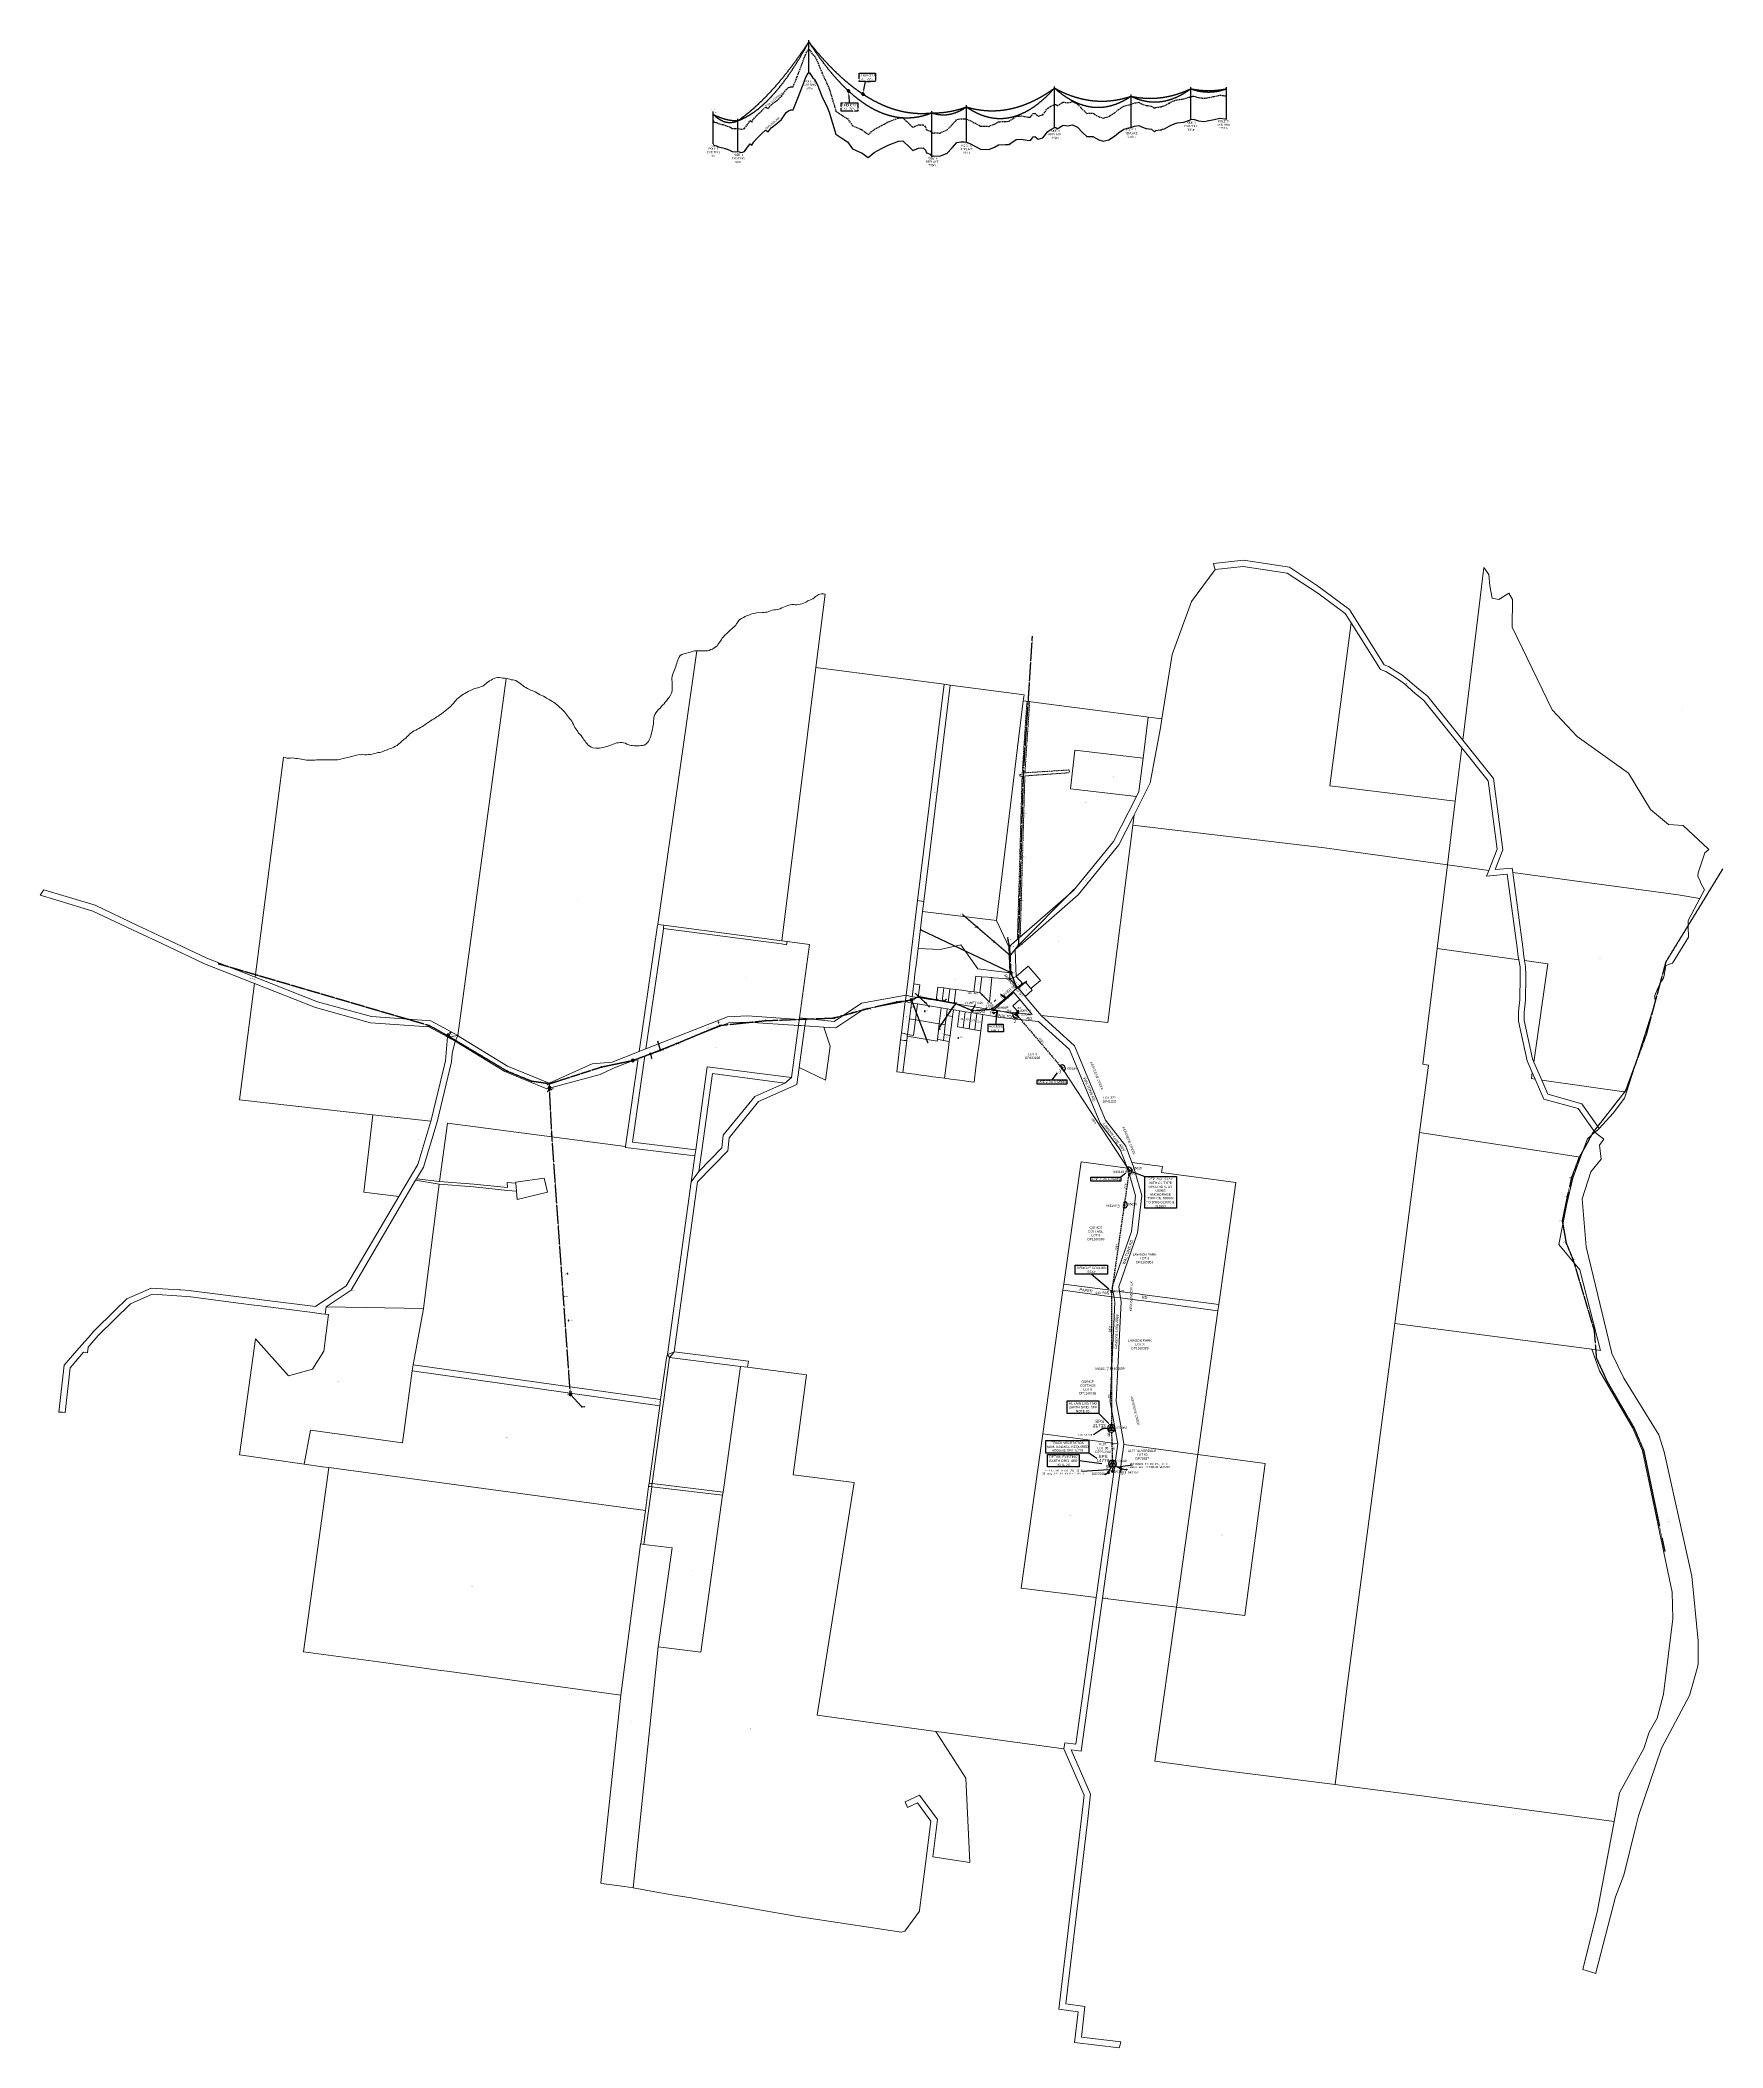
# Model space of a CAD drawing. Header units: metres. Extents: x 240566 to 246015, y 6282606 to 6289108.
import ezdxf
from ezdxf import colors
from ezdxf.entities.mleader import LeaderData, LeaderLine
from ezdxf.enums import TextEntityAlignment as Align
from ezdxf.math import Vec2, Vec3

# ---------------------------------------------------------------- set-up
doc = ezdxf.new("R2010")
doc.units = ezdxf.units.M
for name, pattern in [('Cable Exist OH', [1, 1, 0]), ('Cable Exist UG', [8.2, 4, -1.2, 1.8, -1.2]), ('Cable New OH', [6, 4, -2]), ('HIDDEN', [0.375, 0.25, -0.125]), ('HIDDEN2', [0.1875, 0.125, -0.0625])]:
    doc.linetypes.add(name, pattern=pattern)
doc.layers.get('0').update_dxf_attribs({"color": 6})
for name, color, linetype, lineweight in [('Cadastre Land Parcels_SP_EXT', 9, 'Continuous', 5), ('Cadastre Other Property_SP_EXT', 9, 'HIDDEN', 5), ('Cadastre Roads_SP_EXT', 9, 'Continuous', 5)]:
    doc.layers.add(name, color=color, linetype=linetype, lineweight=lineweight)
for name, color, linetype in [('Duct_SP_EXT', 7, 'Continuous'), ('Equip_LV_EXT', 7, 'Continuous'), ('Equip_SP_HV_EXT', 7, 'Continuous'), ('Mains_HV_EXT', 7, 'Continuous'), ('Mains_HV_NEW', 2, 'Continuous'), ('Mains_HV_NEW_A43', 2, 'Continuous'), ('Mains_HV_NEW_Hardwired', 2, 'Continuous'), ('Mains_HV_NEW_U83', 2, 'Continuous'), ('Mains_LV_EXT', 7, 'Continuous'), ('Notes', 7, 'Continuous'), ('Notes_SP_MISC', 7, 'Continuous'), ('Services_SP_EXT', 7, 'Continuous'), ('Sub_SP_TR_HV_LV_EXT', 7, 'Continuous'), ('SupportsOH_SP_MISC', 7, 'Continuous'), ('SupportsOH_SP_TR_HV_LV_SL_EXT', 7, 'Continuous'), ('SupportsOH_SP_TR_HV_LV_SL_NEW', 2, 'Continuous'), ('Trench_SP_EXT', 7, 'Continuous')]:
    doc.layers.add(name, color=color, linetype=linetype)
doc.layers.add('Viewports', color=6, linetype='Continuous', plot=False)
doc.styles.add('iecISOCP', font='isocp.shx')
doc.styles.add('iecRoadName', font='arial.ttf', dxfattribs={"height": 3.5})
doc.styles.add('iecTimesNewRoman', font='times.ttf')
doc.styles.add('ISOCP', font='isocp.shx', dxfattribs={"height": 1.75})
doc.styles.add('POLE_LABEL', font='arial.ttf')
doc.styles.get("Standard").update_dxf_attribs({"font": 'arial.ttf'})
doc.linetypes.add('Cable New UG', pattern='A,7,-0.25,["x",Standard,S=2,R=0,X=0.2,Y=-0.8],-2.1', length=9.35)
doc.linetypes.add('Cable W', pattern='A,7.2,-0.3,["W",Standard,S=2.2,R=0,X=-0.15,Y=-1],-2.9', length=10.4)
doc.dimstyles.new('iecPS1000', dxfattribs={"dimtxt": 2.5, "dimasz": 2.5, "dimexe": 1.25, "dimexo": 0.625, "dimtad": 1, "dimlfac": 1000, "dimtxsty": 'iecISOCP', "dimcen": 2.5, "dimadec": 0, "dimazin": 0, "dimtfac": 1, "dimtmove": 0, "dimatfit": 3, "dimfxl": 1, "dimarcsym": 0})

# ---------------------------------------------------------------- blocks, each defined once
blk = doc.blocks.new('SUB_POLE_EXT')
blk.add_wipeout([(0, 4.2), (0.4, 4.2), (0.8, 4.1), (1.2, 4), (1.6, 3.9), (2, 3.7), (2.3, 3.5), (2.7, 3.3), (3, 3), (3.3, 2.7), (3.5, 2.3), (3.8, 1.9), (3.9, 1.6), (4, 1.2), (4.2, 0.6), (4.2, 0), (4.2, -0.6), (4.1, -1.1), (3.9, -1.6), (3.6, -2.2), (3.2, -2.7), (3, -3), (2.7, -3.3), (2.4, -3.5), (2, -3.7), (1.6, -3.9), (1.3, -4), (0.8, -4.1), (0.4, -4.2), (0, -4.2), (-0.4, -4.2), (-0.8, -4.1), (-1.2, -4), (-1.6, -3.9), (-2, -3.7), (-2.4, -3.5), (-2.7, -3.3), (-3, -3), (-3.2, -2.7), (-3.5, -2.3), (-3.7, -2), (-3.9, -1.6), (-4, -1.2), (-4.2, -0.8), (-4.2, -0.1), (-4.2, 0.4), (-4.1, 0.8), (-4, 1.3), (-3.9, 1.6), (-3.7, 2), (-3.5, 2.4), (-3.3, 2.7), (-3, 3), (-2.7, 3.3), (-2.3, 3.5), (-2, 3.7), (-1.6, 3.9), (-1.2, 4), (-0.8, 4.2), (-0.4, 4.2)])
blk.add_line((2.2, 0.5), (2.2, 0.5, 0))
blk.add_lwpolyline([(-4.2, 0, 1), (4.2, 0, 1)], format="xyb", close=True)
blk.add_lwpolyline([(2.1, 0.5), (0, 4.2), (-3.7, -2.1), (3.7, -2.1)], close=True)
for tag, height, flags, p in [('STREET_CODE', 0.2, 9, (1.5, 0)), ('ASSET_NUM', 3.5, 8, (2, 2)), ('CONSTRUCTED_VOLTAGE', 0.2, 9, (1.5, -0.2)), ('NO_PHASES', 0.2, 9, (1.5, -0.4)), ('OPERATING_VOLTAGE', 0.2, 9, (1.5, -0.6)), ('OPERATED_BY', 0.2, 9, (1.5, -0.8)), ('MAINTAINED_BY', 0.2, 9, (1.5, -1)), ('ORIENTATION', 0.2, 9, (1.5, -1.2)), ('OWNED_BY', 0.2, 9, (1.5, -1.4)), ('SECONDARY_VOLTAGE', 0.2, 9, (1.5, -1.6)), ('STATE', 0.2, 9, (1.5, -1.8)), ('SUBSTATION_TYPE', 0.2, 9, (1.5, -2)), ('USAGE', 0.2, 9, (1.5, -2.2)), ('LEGEND', 0.2, 9, (1.5, -2.4)), ('LOCATION', 0.2, 9, (1.5, -2.6)), ('STREETNAME', 0.2, 9, (1.5, -2.8)), ('SUBURB', 0.2, 9, (1.5, -3)), ('NOTES', 0.2, 9, (1.5, -3.2)), ('Z', 0.2, 1, (1.5, -3.4))]:
    blk.add_attdef(tag, text='', height=height, dxfattribs=dict(flags=flags)).set_placement(p, align=Align.MIDDLE_LEFT)
blk = doc.blocks.new('DUCT_EXT')
blk.add_circle((0, 0.8), 0.8)
at = {"flags": 1}
blk.add_attdef('Z', (0, 0), '', height=0.2, dxfattribs=at)
at = {"flags": 9}
for tag, p in [('DUCT_CODE', (0, 0)), ('XSECT_TYPE', (0, -0.2)), ('FB_REFERENCE', (0, -0.4)), ('STATE', (0, -0.6)), ('NOTES', (0, -0.8))]:
    blk.add_attdef(tag, text='', height=0.2, dxfattribs=at).set_placement(p, align=Align.MIDDLE_LEFT)
blk = doc.blocks.new('LV_OH_LINKS_DISTFUSE_EXT')
for p, q in [((0, 0), (0.96, 0)), ((3.84, 0), (4.8, 0))]:
    blk.add_line(p, q)
blk.add_lwpolyline([(3.84, -1.2), (3.84, 1.2), (0.96, -1.2), (0.96, 1.2)], close=True)
at = {"flags": 9}
for tag, p in [('ACTUAL_STATUS', (0, 0)), ('CONSTRUCTED_VOLTAGE', (0, -0.2)), ('OPERATING_VOLTAGE', (0, -0.6)), ('ORIENTATION', (0, -0.8)), ('OWNED_BY', (0, -1)), ('STATE', (0, -1.2)), ('SWITCH_TYPE', (0, -1.4)), ('NO_PHASES', (0, -0.4)), ('USAGE', (0, -1.6)), ('NOTES', (0, -1.8))]:
    blk.add_attdef(tag, text='', height=0.2, dxfattribs=at).set_placement(p, align=Align.MIDDLE_LEFT)
at = {"flags": 1}
blk.add_attdef('Z', (0, 0), '', height=0.2, dxfattribs=at)
blk = doc.blocks.new('CCP_EXT')
blk.add_wipeout([(0, 0.6), (0.6, 0), (0, -0.6), (-0.6, 0)])
blk.add_lwpolyline([(-0.6, 0), (0, 0.6), (0.6, 0), (0, -0.6), (-0.6, 0)])
at = {"flags": 1}
blk.add_attdef('Z', (0, 0), '', height=0.2, dxfattribs=at)
at = {"flags": 9}
for tag, p in [('CCP_TYPE', (0, 0)), ('CONSTRUCTED_VOLTAGE', (0, -0.2)), ('NO_PHASES', (0, -0.4)), ('OPERATING_VOLTAGE', (0, -0.6)), ('ORIENTATION', (0, -0.8)), ('OWNED_BY', (0, -1)), ('USAGE', (0, -1.2)), ('LEGEND', (0, -1.4)), ('LIFE_SUPPORT', (0, -1.6)), ('STATE', (0, -1.8)), ('NOTES', (0, -2))]:
    blk.add_attdef(tag, text='', height=0.2, dxfattribs=at).set_placement(p, align=Align.MIDDLE_LEFT)
blk = doc.blocks.new('POLE_EXT')
blk.add_hatch(color=256).paths.add_polyline_path([(-1, 0, 1), (1, 0, 1)])
blk.add_lwpolyline([(-1, 0, 1), (1, 0, 1)], format="xyb", close=True)
for tag, height, flags, p in [('pNumber', 2.5, 8, (-17.8, 2.1)), ('OWNED_BY', 0.2, 9, (1.4, -0.4)), ('PARENT', 0.2, 9, (1.4, -0.6)), ('SPECIAL_USE', 0.2, 9, (1.4, -0.8)), ('STATE', 0.2, 9, (1.4, -1)), ('USAGE', 0.2, 9, (1.4, -1.2)), ('cLV', 0.2, 9, (1.4, -1.4)), ('hDepth', 0.2, 9, (1.4, -1.6)), ('hDia', 0.2, 9, (1.4, -1.8)), ('cHV', 0.2, 9, (1.4, -2)), ('LBRACKET', 0.2, 9, (1.4, -2.2)), ('LExisting', 0.2, 9, (1.4, -2.4)), ('LANTNUMBER', 0.2, 9, (1.4, -2.6)), ('LOther', 0.2, 9, (1.4, -2.8)), ('LRemove', 0.2, 9, (1.4, -3)), ('LEGEND', 0.2, 9, (1.4, -3.2)), ('cLinedev', 0.2, 9, (1.4, -3.4)), ('LOCATION', 0.2, 9, (1.4, -3.6)), ('pExisting', 0.2, 9, (1.4, -3.8)), ('PFNUMBER', 0.2, 9, (1.4, -4)), ('NEWPFNUMBER', 0.2, 9, (1.4, -4.2)), ('pFooting', 0.2, 9, (1.4, -4.4)), ('pNew', 0.2, 9, (1.4, -4.6)), ('pRelocate', 0.2, 9, (1.4, -5)), ('pRemove', 0.2, 9, (1.4, -5.2)), ('pReplace', 0.2, 9, (1.4, -5.4)), ('pStay', 0.2, 9, (1.4, -5.6)), ('pType', 0.2, 9, (1.4, -5.8)), ('cspan', 0.2, 9, (1.4, -6)), ('STREETNAME', 0.2, 9, (1.4, -6.2)), ('SUBURB', 0.2, 9, (1.4, -6.4)), ('NOTES', 0.2, 9, (1.4, -6.6)), ('MAINTAINED_BY', 0.2, 9, (1.4, -6.8)), ('OPERATED_BY', 0.2, 9, (1.4, -7))]:
    blk.add_attdef(tag, text='', height=height, dxfattribs=dict(flags=flags)).set_placement(p, align=Align.MIDDLE_LEFT)
at = {"style": 'POLE_LABEL'}
for tag, height, flags, p in [('STRUCTURE_PLANT_NUMBER', 0.2, 9, (1.4, 0)), ('ASSET_NUM', 2.5, 8, (2, 2)), ('STREET_CODE', 0.2, 9, (1.4, -0.2))]:
    blk.add_attdef(tag, text='', height=height, dxfattribs=dict(at, flags=flags)).set_placement(p, align=Align.MIDDLE_LEFT)
at = {"flags": 1}
blk.add_attdef('Z', (1.4, -7.3), '', height=0.2, dxfattribs=at)
blk = doc.blocks.new('HV_USL_CLOSED_EXT')
blk.add_line((2.4, 5.5), (-2.4, 5.5))
blk.add_lwpolyline([(1.4, 5.5, 0.414214), (0, 6.9, 0.414214), (-1.4, 5.5)], format="xyb")
for tag, height, flags, p in [('STREET_CODE', 0.2, 9, (1.5, 0)), ('ASSET_NUM', 2.5, 8, (2, 2)), ('ACTUAL_STATUS', 0.2, 9, (1.5, -0.2)), ('CONSTRUCTED_VOLTAGE', 0.2, 9, (1.5, -0.4)), ('NO_PHASES', 0.2, 9, (1.5, -0.6)), ('OPERATING_VOLTAGE', 0.2, 9, (1.5, -0.8)), ('ORIENTATION', 0.2, 9, (1.5, -1)), ('OWNED_BY', 0.2, 9, (1.5, -1.2)), ('OPERATED_BY', 0.2, 9, (1.5, -1.4)), ('MAINTAINED_BY', 0.2, 9, (1.5, -1.6)), ('STATE', 0.2, 9, (1.5, -1.8)), ('SWITCH_TYPE', 0.2, 9, (1.5, -2)), ('USAGE', 0.2, 9, (1.5, -2.2)), ('LEGEND', 0.2, 9, (1.5, -2.4)), ('LOCATION', 0.2, 9, (1.5, -2.6)), ('STREETNAME', 0.2, 9, (1.5, -2.8)), ('SUBURB', 0.2, 9, (1.5, -3)), ('NOTES', 0.2, 9, (1.5, -3.2)), ('LABEL_ALIGNMENT', 0.2, 9, (1.5, -3.4)), ('Z', 0.2, 1, (1.5, -3.6))]:
    blk.add_attdef(tag, text='', height=height, dxfattribs=dict(flags=flags)).set_placement(p, align=Align.MIDDLE_LEFT)
blk = doc.blocks.new('*U126')
blk.add_line((0.2, 2.8), (-4.6, 2.8))
blk.add_lwpolyline([(-0.8, 2.8, 0.414214), (-2.2, 4.2, 0.414214), (-3.6, 2.8)], format="xyb")
for tag, height, flags, p in [('STREET_CODE', 0.2, 9, (1.5, 0)), ('ASSET_NUM', 2.5, 8, (2, 2)), ('ACTUAL_STATUS', 0.2, 9, (1.5, -0.2)), ('CONSTRUCTED_VOLTAGE', 0.2, 9, (1.5, -0.4)), ('NO_PHASES', 0.2, 9, (1.5, -0.6)), ('OPERATING_VOLTAGE', 0.2, 9, (1.5, -0.8)), ('ORIENTATION', 0.2, 9, (1.5, -1)), ('OWNED_BY', 0.2, 9, (1.5, -1.2)), ('OPERATED_BY', 0.2, 9, (1.5, -1.4)), ('MAINTAINED_BY', 0.2, 9, (1.5, -1.6)), ('STATE', 0.2, 9, (1.5, -1.8)), ('SWITCH_TYPE', 0.2, 9, (1.5, -2)), ('USAGE', 0.2, 9, (1.5, -2.2)), ('LEGEND', 0.2, 9, (1.5, -2.4)), ('LOCATION', 0.2, 9, (1.5, -2.6)), ('STREETNAME', 0.2, 9, (1.5, -2.8)), ('SUBURB', 0.2, 9, (1.5, -3)), ('NOTES', 0.2, 9, (1.5, -3.2)), ('LABEL_ALIGNMENT', 0.2, 9, (1.5, -3.4)), ('Z', 0.2, 1, (1.5, -3.6))]:
    blk.add_attdef(tag, text='', height=height, dxfattribs=dict(flags=flags)).set_placement(p, align=Align.MIDDLE_LEFT)
blk = doc.blocks.new('HV_DOF_OPEN_EXT')
for p, q in [((0, 8.8), (0, 7.9)), ((0, 5), (0, 4))]:
    blk.add_line(p, q)
blk.add_lwpolyline([(0.9, 7.1), (-0.9, 8.6), (-0.9, 4.9), (-2.8, 6.4)], close=True)
for tag, height, flags, p in [('STREET_CODE', 0.2, 9, (1.5, 0)), ('ASSET_NUM', 2.5, 8, (2, 2)), ('ACTUAL_STATUS', 0.2, 9, (1.5, -0.2)), ('CONSTRUCTED_VOLTAGE', 0.2, 9, (1.5, -0.4)), ('NO_PHASES', 0.2, 9, (1.5, -0.6)), ('OPERATING_VOLTAGE', 0.2, 9, (1.5, -0.8)), ('ORIENTATION', 0.2, 9, (1.5, -1)), ('OWNED_BY', 0.2, 9, (1.5, -1.2)), ('OPERATED_BY', 0.2, 9, (1.5, -1.4)), ('MAINTAINED_BY', 0.2, 9, (1.5, -1.6)), ('STATE', 0.2, 9, (1.5, -1.8)), ('SWITCH_TYPE', 0.2, 9, (1.5, -2)), ('USAGE', 0.2, 9, (1.5, -2.2)), ('LEGEND', 0.2, 9, (1.5, -2.4)), ('LOCATION', 0.2, 9, (1.5, -2.6)), ('STREETNAME', 0.2, 9, (1.5, -2.8)), ('SUBURB', 0.2, 9, (1.5, -3)), ('NOTES', 0.2, 9, (1.5, -3.2)), ('LABEL_ALIGNMENT', 0.2, 9, (1.5, -3.4)), ('Z', 0.2, 1, (1.5, -3.6))]:
    blk.add_attdef(tag, text='', height=height, dxfattribs=dict(flags=flags)).set_placement(p, align=Align.MIDDLE_LEFT)
blk = doc.blocks.new('End Shackle_EXT')
blk.add_wipeout([(0, 0.3), (1.8, 0.3), (1.8, -0.3), (0, -0.3)])
blk.add_line((1.8, -1), (1.8, 1))
at = {"flags": 1}
blk.add_attdef('Z', (0, 0), '', height=0.2, dxfattribs=at)
at = {"flags": 9}
for tag, p in [('CONNECTOR_TYPE', (0, 0)), ('CONSTRUCTED_VOLTAGE', (0, -0.2)), ('NO_PHASES', (0, -0.4)), ('OPERATING_VOLTAGE', (0, -0.6)), ('ORIENTATION', (0, -0.8)), ('OWNED_BY', (0, -1)), ('STATE', (0, -1.2)), ('USAGE', (0, -1.4)), ('NOTES', (0, -1.6))]:
    blk.add_attdef(tag, text='', height=0.2, dxfattribs=at).set_placement(p, align=Align.MIDDLE_LEFT)
blk = doc.blocks.new('CABLE_LARGE_EXT')
h = blk.add_hatch(color=256)
edge = h.paths.add_edge_path()
edge.add_arc((0, 0.5), 0.55, 0, 360)
blk.add_circle((0, 0.5), 0.55)
at = {"flags": 1}
blk.add_attdef('Z', (0, 0), '', height=0.2, dxfattribs=at)
at = {"flags": 9}
for tag, p in [('COND_CODE', (0, 0)), ('FB_REFERENCE', (0, -0.2)), ('STATE', (0, -0.4)), ('XSECT_SIZE', (0, -0.6)), ('NOTES', (0, -0.8))]:
    blk.add_attdef(tag, text='', height=0.2, dxfattribs=at).set_placement(p, align=Align.MIDDLE_LEFT)
blk = doc.blocks.new('*U137')
at = {"color": 0, "linetype": 'ByBlock', "lineweight": -2}
blk.add_line((0, 0), (-2.8, 0.2), dxfattribs=at)
blk.add_arc((-1.3, 0.1), 1.5, 85.601, 265.601, dxfattribs=at)
blk = doc.blocks.new('POLE_REPLACE_NEW')
blk.add_wipeout([(0, 1), (-0.1, 1), (-0.2, 1), (-0.4, 0.9), (-0.5, 0.9), (-0.6, 0.8), (-0.7, 0.7), (-0.8, 0.6), (-0.8, 0.5), (-0.9, 0.4), (-1, 0.3), (-1, 0.2), (-1, 0.1), (-1, -0.1), (-1, -0.2), (-1, -0.3), (-0.9, -0.4), (-0.8, -0.5), (-0.8, -0.6), (-0.7, -0.7), (-0.6, -0.8), (-0.5, -0.9), (-0.4, -0.9), (-0.2, -1), (-0.1, -1), (0, -1), (0.1, -1), (0.2, -1), (0.4, -0.9), (0.5, -0.9), (0.6, -0.8), (0.7, -0.7), (0.8, -0.6), (0.8, -0.5), (0.9, -0.4), (1, -0.3), (1, -0.2), (1, -0.1), (1, 0.1), (1, 0.2), (1, 0.3), (0.9, 0.4), (0.8, 0.5), (0.8, 0.6), (0.7, 0.7), (0.6, 0.8), (0.5, 0.9), (0.4, 0.9), (0.2, 1), (0.1, 1)])
h = blk.add_hatch(color=256)
edge = h.paths.add_edge_path()
edge.add_arc((0, 0), 1, 270, 450)
edge.add_line((0, 1), (0, -1))
blk.add_lwpolyline([(0, 1), (0, -1)])
at = {"lineweight": -3}
blk.add_arc((0, 0), 1, 90, 270, dxfattribs=at)
blk.add_arc((0, 0), 1, 270, 90)
at = {"style": 'POLE_LABEL', "flags": 9}
blk.add_attdef('STRUCTURE_PLANT_NUMBER', text='', height=0.2, dxfattribs=at).set_placement((1.5, 0.2), align=Align.MIDDLE_LEFT)
for tag, height, flags, p in [('STREET_CODE', 0.2, 9, (1.5, 0)), ('ASSET_NUM', 2.5, 8, (2, 2)), ('OWNED_BY', 0.2, 9, (1.5, -0.2)), ('PARENT', 0.2, 9, (1.5, -0.4)), ('SPECIAL_USE', 0.2, 9, (1.5, -0.6)), ('STATE', 0.2, 9, (1.5, -0.8)), ('USAGE', 0.2, 9, (1.5, -1)), ('cLV', 0.2, 9, (1.5, -1.2)), ('hDepth', 0.2, 9, (1.5, -1.4)), ('hDia', 0.2, 9, (1.5, -1.6)), ('cHV', 0.2, 9, (1.5, -1.8)), ('LBRACKET', 0.2, 9, (1.5, -2)), ('LExisting', 0.2, 9, (1.5, -2.2)), ('LANTNUMBER', 0.2, 9, (1.5, -2.4)), ('LOther', 0.2, 9, (1.5, -2.6)), ('LRemove', 0.2, 9, (1.5, -2.8)), ('LEGEND', 0.2, 9, (1.5, -3)), ('cLinedev', 0.2, 9, (1.5, -3.2)), ('pExisting', 0.2, 9, (1.5, -3.4)), ('PFNUMBER', 0.2, 9, (1.5, -3.6)), ('NEWPFNUMBER', 0.2, 9, (1.5, -3.8)), ('pFooting', 0.2, 9, (1.5, -4)), ('pNew', 0.2, 9, (1.5, -4.2)), ('pNumber', 0.2, 9, (1.5, -4.4)), ('pRelocate', 0.2, 9, (1.5, -4.6)), ('pRemove', 0.2, 9, (1.5, -4.8)), ('pReplace', 0.2, 9, (1.5, -5)), ('pStay', 0.2, 9, (1.5, -5.2)), ('pType', 0.2, 9, (1.5, -5.4)), ('cspan', 0.2, 9, (1.5, -5.6)), ('SUBURB', 0.2, 9, (1.5, -5.8)), ('STREETNAME', 0.2, 9, (1.5, -6)), ('LOCATION', 0.2, 9, (1.5, -6.2)), ('NOTES', 0.2, 9, (1.5, -6.4)), ('OPERATED_BY', 0.2, 9, (1.5, -6.6)), ('MAINTAINED_BY', 0.2, 9, (1.5, -6.8)), ('Z', 0.2, 1, (1.5, -7))]:
    blk.add_attdef(tag, text='', height=height, dxfattribs=dict(flags=flags)).set_placement(p, align=Align.MIDDLE_LEFT)
blk = doc.blocks.new('*U144')
blk.add_wipeout([(-0.3, 0), (-0.3, 1.8), (0.3, 1.8), (0.3, 0)])
blk.add_line((1, 1.8), (-1, 1.8))
at = {"flags": 1}
blk.add_attdef('Z', (0, 0), '', height=0.2, dxfattribs=at)
at = {"flags": 9}
for tag, p in [('CONNECTOR_TYPE', (0, 0)), ('CONSTRUCTED_VOLTAGE', (0, -0.2)), ('NO_PHASES', (0, -0.4)), ('OPERATING_VOLTAGE', (0, -0.6)), ('ORIENTATION', (0, -0.8)), ('OWNED_BY', (0, -1)), ('STATE', (0, -1.2)), ('USAGE', (0, -1.4)), ('NOTES', (0, -1.6)), ('MAINTAINED_BY', (0, -1.8)), ('OPERATED_BY', (0, -2))]:
    blk.add_attdef(tag, text='', height=0.2, dxfattribs=at).set_placement(p, align=Align.MIDDLE_LEFT)
blk = doc.blocks.new('BOND POINT')
blk.add_hatch(color=256).paths.add_polyline_path([(-1, 0, 1), (1, 0, 1)])
blk.add_lwpolyline([(-1, 0, 1), (1, 0, 1)], format="xyb", close=True)
blk = doc.blocks.new('*U141')
at = {"color": 0, "linetype": 'ByBlock', "lineweight": -2}
blk.add_line((0, 0), (-2, 2.8), dxfattribs=at)
blk.add_arc((-1.1, 1.6), 1.5, 35.1841, 215.1841, dxfattribs=at)
blk = doc.blocks.new('*U142')
at = {"color": 0, "linetype": 'ByBlock', "lineweight": -2}
blk.add_line((0, 0), (7.7, 3.4), dxfattribs=at)
blk.add_arc((6.3, 2.8), 1.5, 293.6366, 113.6366, dxfattribs=at)

msp = doc.modelspace()

# ---------------------------------------------------------------- linework, layer by layer
at = {"layer": 'Cadastre Land Parcels_SP_EXT', "linetype": 'Continuous'}
for points in [[(244703.4, 6287317.1), (244604.6, 6287381.5), (244461.9, 6287403.7), (244370.8, 6287393), (244294.7, 6287289.5), (244232.3, 6287118.4), (244201.6, 6286930.1), (244198.3, 6286909.6), (244193.6, 6286880.8), (244160.5, 6286702.3), (244108.3, 6286598.9), (244104.1, 6286565.4), (244725.3, 6286491.8), (245123, 6286437.3), (245148.3, 6286643.7), (245148.2, 6286643.7), (244742.7, 6286692.9), (244811.3, 6287221), (244792.4, 6287251.2), (244703.4, 6287317.1)], [(245268.4, 6287301.1), (245260.8, 6287341.1), (245257, 6287376.8), (245240.9, 6287399.4), (245221.3, 6287239.3), (245172.5, 6286841.1), (245272.4, 6286716.3), (245303, 6286486), (245277.7, 6286421.5), (245332.8, 6286426.2), (245334.5, 6286412.7), (245870.1, 6286340.2), (245940.8, 6286328.3), (245955.4, 6286355.7), (245944.1, 6286377.9), (245939.9, 6286387.2), (245936.4, 6286395.3), (245934.3, 6286401.1), (245934.5, 6286410.6), (245956.8, 6286476.4), (245969.4, 6286487.2), (245968.9, 6286487.8), (245886.3, 6286564.2), (245838.9, 6286567.9), (245781.2, 6286616.6), (245709.8, 6286733.8), (245542.7, 6286852.9), (245462.2, 6286938.8), (245333.1, 6287206.7), (245334, 6287296.7), (245322.1, 6287316.3), (245289.8, 6287296.6), (245268.4, 6287301.1)], [(243107.9, 6287314), (243107.6, 6287314), (243102.6, 6287314.6), (243096.8, 6287314.6), (243086.6, 6287312.1), (243081.6, 6287308.2), (243076.6, 6287305.7), (243072.8, 6287301.9), (243068.3, 6287298.6), (243063.3, 6287296.7), (243058.1, 6287294.1), (243052.4, 6287291.7), (243047.4, 6287289.1), (243043, 6287286.5), (243038.5, 6287284), (243032.8, 6287282), (243027.1, 6287280.8), (243022, 6287280.1), (243017, 6287279.5), (243011.2, 6287279.5), (243005.5, 6287280.1), (243000.4, 6287280.1), (242995.3, 6287278.7), (242990.2, 6287278.1), (242983.9, 6287276.2), (242978.8, 6287273.6), (242973.7, 6287271.7), (242968, 6287269.1), (242963, 6287266.6), (242957.8, 6287264.7), (242952.8, 6287264), (242947.8, 6287262.8), (242942.7, 6287262.8), (242936.3, 6287261.5), (242931.2, 6287259.5), (242926.1, 6287257.5), (242920.4, 6287255.6), (242915.3, 6287255), (242910.3, 6287254.3), (242905.2, 6287253.8), (242899.5, 6287253.1), (242893.8, 6287253.7), (242887.4, 6287253.1), (242881.8, 6287251.7), (242876.7, 6287251.1), (242870.9, 6287249.9), (242865.9, 6287247.9), (242860.8, 6287245.9), (242855.7, 6287244), (242849.3, 6287240.8), (242843.7, 6287237.7), (242837.3, 6287235.1), (242832.3, 6287231.9), (242827.8, 6287227.5), (242824, 6287221.7), (242821.5, 6287217.2), (242818.9, 6287212.8), (242814.5, 6287208.4), (242810.1, 6287205.2), (242806.3, 6287201.4), (242801.2, 6287197.5), (242797.4, 6287193.7), (242793, 6287189.3), (242789.2, 6287185.4), (242783.5, 6287180.4), (242779.1, 6287175.8), (242774.6, 6287170.8), (242772.1, 6287166.3), (242769, 6287161.2), (242764.5, 6287155.4), (242760.7, 6287151), (242758.2, 6287146.6), (242753.8, 6287142.7), (242749.3, 6287139.6), (242743.7, 6287135.7), (242738.6, 6287133.9), (242732.9, 6287131.3), (242727.8, 6287130.6), (242720.8, 6287130.6), (242713.8, 6287130.5), (242708.1, 6287130.5), (242702.3, 6287129.9), (242696.7, 6287129.9), (242692.5, 6287129.9), (242566.2, 6286243.9), (242585.9, 6286241.3), (242967.9, 6286190.7), (243078.2, 6287075.8), (243107.9, 6287314)], [(245148.3, 6286643.7), (245169.4, 6286815.8), (245046.7, 6286969.2), (245034, 6286979.9), (245018.7, 6286991.5), (244983.6, 6287022.7), (244965.2, 6287037.4), (244946.7, 6287048.8), (244924, 6287062.8), (244906.3, 6287069.6), (244811.3, 6287221), (244742.7, 6286692.9), (245148.2, 6286643.7), (245148.3, 6286643.7)], [(242075.3, 6287040.4), (242070.8, 6287041.1), (242065, 6287041.7), (242059.3, 6287042.9), (242053, 6287043.5), (242047.3, 6287044.1), (242042.2, 6287042.9), (242036.5, 6287040.3), (242030.8, 6287037.8), (242026.3, 6287035.2), (242021.3, 6287033.3), (242016.8, 6287029.4), (242011.1, 6287024.3), (242006.1, 6287020.5), (242000.3, 6287016.1), (241995.3, 6287014.1), (241989.6, 6287012.3), (241983.9, 6287010.2), (241972.4, 6287007.7), (241966.7, 6287005.2), (241961.6, 6287003.2), (241956.6, 6287000.6), (241952.1, 6286998.1), (241947.1, 6286994.9), (241942, 6286992.3), (241936.9, 6286989.8), (241931.9, 6286986.6), (241925.5, 6286981.5), (241920.5, 6286977.7), (241916, 6286973.2), (241912.2, 6286969.4), (241908.4, 6286964.9), (241904.6, 6286959.8), (241900.8, 6286956), (241897, 6286951.6), (241893.2, 6286947.7), (241888.9, 6286944), (241881.8, 6286938.9), (241876.7, 6286935), (241871.1, 6286930.5), (241866, 6286926), (241860.9, 6286922.9), (241855.2, 6286918.4), (241850.7, 6286915.8), (241846.4, 6286912.7), (241840.1, 6286908.9), (241835.6, 6286906.3), (241830.4, 6286903.1), (241826.1, 6286900.5), (241821.6, 6286897.4), (241817.2, 6286894.2), (241812.7, 6286891), (241807.6, 6286887.2), (241802.6, 6286884), (241797.6, 6286881.4), (241792.4, 6286878.9), (241788, 6286876.3), (241782.9, 6286873.2), (241777.9, 6286870.6), (241772.2, 6286867.3), (241767.1, 6286863.5), (241762.6, 6286859.8), (241758.8, 6286855.9), (241754.5, 6286852.1), (241750, 6286847), (241745.6, 6286843.8), (241736.7, 6286836.2), (241732.2, 6286832.3), (241727.9, 6286828.5), (241722.1, 6286824), (241717, 6286820.8), (241712, 6286817.7), (241705, 6286815), (241699.9, 6286813.8), (241694.2, 6286811.9), (241687.9, 6286808.7), (241682.2, 6286806.8), (241675.8, 6286803.6), (241670.7, 6286802.2), (241665.7, 6286801), (241659.9, 6286800.4), (241654.8, 6286799), (241648.6, 6286797.1), (241641.6, 6286795.2), (241635.3, 6286794.5), (241629.5, 6286793.9), (241624.4, 6286793.2), (241618.1, 6286793.3), (241611.1, 6286793.9), (241605.3, 6286793.8), (241599, 6286793.9), (241592, 6286791.9), (241586.3, 6286791.2), (241579.3, 6286789.3), (241573.6, 6286788), (241567.3, 6286786.1), (241562.3, 6286784.8), (241557.2, 6286783.5), (241552.1, 6286782.8), (241545.1, 6286781), (241540, 6286779.6), (241534.9, 6286778.4), (241529.2, 6286777.1), (241524.2, 6286777.1), (241519.1, 6286777.1), (241512.1, 6286777.1), (241503.8, 6286777), (241498.7, 6286777), (241493.7, 6286776.9), (241488.5, 6286777.6), (241483.5, 6286777.6), (241473.3, 6286777.5), (241468.3, 6286777.6), (241461.2, 6286776.8), (241455.6, 6286776.3), (241450.5, 6286776.2), (241445.4, 6286776.2), (241439, 6286776.3), (241433.9, 6286776.2), (241428.9, 6286776.2), (241423.2, 6286776.8), (241417.4, 6286778), (241412.4, 6286779.3), (241406, 6286780.6), (241399.7, 6286781.2), (241394.5, 6286781.8), (241383.2, 6286783.1), (241376.2, 6286783), (241369.8, 6286782.9), (241364.8, 6286782.9), (241359.6, 6286784.2), (241354.5, 6286786.1), (241354.1, 6286786.2), (241262.6, 6286073.3), (241464.9, 6285993.7), (241639.7, 6285945.4), (241830.9, 6285932), (241887.2, 6285901.2), (241918.6, 6285884), (242075.3, 6287040.4)], [(243513.4, 6287019.1), (243493.5, 6287021.7), (243407.7, 6286321), (243427.7, 6286318.3), (243513.4, 6287019.1)], [(243749.6, 6286968), (243752.1, 6286988), (243513.4, 6287019.1), (243427.7, 6286318.3), (243423.7, 6286286.1), (243663.1, 6286256.8), (243749.6, 6286968)], [(243702.7, 6286171.2), (243912.7, 6286353.6), (244042.4, 6286512.9), (244115.9, 6286658.6), (243902.3, 6286683.5), (243916.9, 6286808.4), (244137.7, 6286782.6), (244154.6, 6286915.3), (244148.6, 6286916.1), (243749.6, 6286968), (243663.1, 6286256.8), (243702.7, 6286171.2)], [(244115.9, 6286658.6), (244124, 6286674.7), (244137.7, 6286782.6), (243916.9, 6286808.4), (243902.3, 6286683.5), (244115.9, 6286658.6)], [(245284.4, 6286488.3), (245255, 6286708.9), (245169.4, 6286815.8), (245148.3, 6286643.7), (245123, 6286437.3), (245257, 6286418.9), (245284.4, 6286488.3)], [(244725.3, 6286491.8), (244104.1, 6286565.4), (244023.1, 6285926.3), (243807.7, 6285949.2), (243916, 6285851), (244015.7, 6285610.6), (244081.3, 6285525.7), (244101.3, 6285473.5), (244200.6, 6285460.4), (244197.7, 6285440.4), (244437.9, 6285408.5), (244382.6, 6285012.9), (244379.8, 6284992.9), (244314.8, 6284527.7), (244532.8, 6284498.6), (244466.9, 6284005.6), (244245.5, 6284032.7), (244175.9, 6283534.1), (244372, 6283507.3), (244760.1, 6283458.6), (244797.6, 6283769.2), (244952.3, 6284952.2), (245033.2, 6285569.7), (245061.7, 6285788), (245043.8, 6285791.1), (245089.8, 6286166.5), (245123, 6286437.3), (244725.3, 6286491.8)], [(245257, 6286418.9), (245123, 6286437.3), (245089.8, 6286166.5), (245354.3, 6286129.8), (245352.6, 6286138.9), (245348.9, 6286168.4), (245317, 6286406.6), (245250, 6286400.8), (245257, 6286418.9)], [(245796, 6285991.2), (245794.5, 6286013.4), (245804.4, 6286037.3), (245816.8, 6286060.1), (245822.8, 6286070.5), (245824.9, 6286079.5), (245830.7, 6286110.8), (245852, 6286118.6), (245903.9, 6286202.4), (245903, 6286237.8), (245902.5, 6286256.7), (245940.8, 6286328.3), (245870.1, 6286340.2), (245334.5, 6286412.7), (245366.9, 6286170.7), (245370.6, 6286141.6), (245373.1, 6286127), (245447.9, 6286116.7), (245402.7, 6285798.3), (245428.5, 6285739.9), (245702.7, 6285701), (245796, 6285991.2)], [(242984.9, 6286188.4), (242983.3, 6286178.5), (242966.5, 6286180.8), (242584.7, 6286231.3), (242583.2, 6286221.4), (242528.1, 6285841.3), (242792.2, 6285944.9), (242857, 6285947.7), (243024.8, 6285936.7), (243025.4, 6285941.6), (243057.7, 6286178.8), (242984.9, 6286188.4)], [(245576.4, 6285549.8), (245600.7, 6285570.9), (245546.7, 6285647.6), (245435.5, 6285678.7), (245407.3, 6285742.9), (245395.1, 6285744.6), (245398, 6285764.1), (245381, 6285802.7), (245353.7, 6285931.1), (245353.3, 6285960.8), (245355.8, 6285981.5), (245357.4, 6285999.8), (245357.7, 6286024.1), (245359.1, 6286052.5), (245358.7, 6286078.6), (245358.2, 6286106.5), (245354.3, 6286129.8), (245089.8, 6286166.5), (245043.8, 6285791.1), (245061.7, 6285788), (245033.2, 6285569.7), (245554.4, 6285490.8), (245576.4, 6285549.8)], [(245447.9, 6286116.7), (245373.1, 6286127), (245376.4, 6286108.2), (245376.9, 6286079), (245377.3, 6286052.2), (245376, 6286023.6), (245375.6, 6285998.8), (245373.9, 6285979.7), (245371.4, 6285959.8), (245371.8, 6285933.1), (245398.4, 6285808.3), (245402.7, 6285798.3), (245447.9, 6286116.7)], [(241832.4, 6285610.5), (241878.9, 6285802.5), (241885, 6285879.5), (241825.1, 6285912.1), (241636.2, 6285925.4), (241458.4, 6285974.6), (241260, 6286052.8), (241211.7, 6285675.6), (241643.6, 6285627.9), (241831.4, 6285607.2), (241832.4, 6285610.5)], [(243492.2, 6286038.6), (243472.7, 6286041), (243467.5, 6285998.4), (243486.9, 6285995.1), (243492.2, 6286038.6)], [(243511.6, 6286036), (243492.2, 6286038.6), (243486.9, 6285995.1), (243506.2, 6285991.7), (243511.6, 6286036)], [(243531, 6286033.5), (243511.6, 6286036), (243506.2, 6285991.7), (243525.5, 6285988.4), (243531, 6286033.5)], [(243615.5, 6286074.8), (243595.9, 6286076.4), (243589.8, 6286025.8), (243609.2, 6286023.2), (243615.5, 6286074.8)], [(243647.7, 6286072.2), (243635.1, 6286073.2), (243615.5, 6286074.8), (243609.2, 6286023.2), (243640.4, 6285992.7), (243647.7, 6286072.2)], [(243503.7, 6285970.9), (243484.2, 6285974.1), (243477.9, 6285922.1), (243497.2, 6285918.8), (243501, 6285949.4), (243503.7, 6285970.9)], [(243596.6, 6285780.8), (243602.8, 6285828.9), (243605.4, 6285848.9), (243611.9, 6285899.4), (243592.9, 6285902.7), (243574.1, 6285905.9), (243555.4, 6285909), (243536.7, 6285912.2), (243543.3, 6285964.4), (243531.8, 6285966.3), (243523.5, 6285967.7), (243520.7, 6285946), (243512.8, 6285884.7), (243510.2, 6285864.9), (243508.9, 6285854.9), (243507.6, 6285844.9), (243494.9, 6285745.9), (243514.8, 6285743.2), (243533.7, 6285740.7), (243552.5, 6285738.2), (243571.4, 6285735.7), (243590.5, 6285733.2), (243596.6, 6285780.8)], [(243523.5, 6285967.7), (243503.7, 6285970.9), (243501, 6285949.4), (243520.7, 6285946), (243523.5, 6285967.7)], [(243536.7, 6285912.2), (243555.4, 6285909), (243562.1, 6285961.4), (243543.3, 6285964.4), (243536.7, 6285912.2)], [(243574.1, 6285905.9), (243580.9, 6285958.3), (243562.1, 6285961.4), (243555.4, 6285909), (243574.1, 6285905.9)], [(243104.2, 6285911.3), (243042.2, 6285915.4), (243024, 6285781), (243109.4, 6285740.1), (243124, 6285850.2), (243104.2, 6285911.3)], [(243374.3, 6285882), (243470.8, 6285865.9), (243471.7, 6285871.4), (243477.9, 6285922.1), (243400.5, 6285935.1), (243394.3, 6285884.4), (243375, 6285887.7), (243374.3, 6285882)], [(243400.5, 6285935.1), (243381.2, 6285938.4), (243375, 6285887.7), (243394.3, 6285884.4), (243400.5, 6285935.1)], [(243497.2, 6285918.8), (243477.9, 6285922.1), (243471.7, 6285871.4), (243480.9, 6285869.9), (243491.1, 6285868.1), (243493.5, 6285888), (243497.2, 6285918.8)], [(243520.7, 6285946), (243501, 6285949.4), (243497.2, 6285918.8), (243493.5, 6285888), (243512.8, 6285884.7), (243520.7, 6285946)], [(243599.6, 6285955.3), (243580.9, 6285958.3), (243574.1, 6285905.9), (243592.9, 6285902.7), (243599.6, 6285955.3)], [(243618.7, 6285952.2), (243599.6, 6285955.3), (243592.9, 6285902.7), (243611.9, 6285899.4), (243618.7, 6285952.2)], [(243374.3, 6285882), (243373.8, 6285877.8), (243372.6, 6285867.8), (243366.1, 6285815.6), (243359.8, 6285764), (243379.3, 6285761.4), (243398.7, 6285758.8), (243418.1, 6285756.2), (243437.6, 6285753.6), (243457, 6285751), (243476.4, 6285748.4), (243494.9, 6285745.9), (243507.6, 6285844.9), (243508.9, 6285854.9), (243510.2, 6285864.9), (243491.1, 6285868.1), (243480.9, 6285869.9), (243471.7, 6285871.4), (243470.8, 6285865.9), (243374.3, 6285882)], [(243512.8, 6285884.7), (243493.5, 6285888), (243491.1, 6285868.1), (243510.2, 6285864.9), (243512.8, 6285884.7)], [(242999.2, 6285748), (242726, 6285783.3), (242689.1, 6285514.6), (242686.4, 6285494.7), (242679.8, 6285446.9), (242674.9, 6285411), (242699.7, 6285444.2), (242709.1, 6285512.3), (242743.2, 6285760.8), (242978, 6285730.5), (242999.2, 6285748)], [(242773.9, 6285520.1), (242778.5, 6285561.1), (242880, 6285687.1), (242978, 6285730.5), (242743.2, 6285760.8), (242709.1, 6285512.3), (242699.7, 6285444.2), (242773.9, 6285520.1)], [(245398, 6285764.1), (245395.1, 6285744.6), (245407.3, 6285742.9), (245398, 6285764.1)], [(245660.1, 6285632.4), (245696.4, 6285681.5), (245702.7, 6285701), (245428.5, 6285739.9), (245448.6, 6285693.9), (245557.9, 6285663.3), (245614.4, 6285582.9), (245660.1, 6285632.4)], [(241831.4, 6285607.2), (241643.6, 6285627.9), (241614.3, 6285376.6), (241727.4, 6285363.4), (241789.1, 6285466.2), (241831.4, 6285607.2)], [(245554.4, 6285490.8), (245033.2, 6285569.7), (244952.3, 6284952.2), (245591, 6284868.1), (245618.9, 6284864.4), (245551.6, 6285126), (245483.9, 6285208), (245510, 6285338.8), (245528.7, 6285422.4), (245554.4, 6285490.8)], [(244037.9, 6285070.8), (244099.9, 6285250.1), (244112.8, 6285364.8), (244089.1, 6285449), (244086.7, 6285455.1), (243936.7, 6285475.1), (243881.1, 6285079.3), (244040.1, 6285058.2), (244037.9, 6285070.8)], [(244437.9, 6285408.5), (244197.7, 6285440.4), (244200.6, 6285460.4), (244101.3, 6285473.5), (244108.3, 6285455.2), (244109.1, 6285452.2), (244133.3, 6285366.4), (244119.6, 6285245.6), (244059.2, 6285070.8), (244061.7, 6285055.4), (244122.8, 6285047.3), (244142.7, 6285044.7), (244382.6, 6285012.9), (244437.9, 6285408.5)], [(241858.5, 6285402.9), (241782.2, 6285415.7), (241573, 6285059.6), (241492.7, 6285005.8), (241807.7, 6285000.8), (241858.5, 6285402.9)], [(242107.2, 6285406.3), (242078.4, 6285408.4), (242079.5, 6285392.3), (241970.8, 6285403.4), (241859.6, 6285411.8), (241785, 6285420.4), (241782.2, 6285415.7), (241858.5, 6285402.9), (241969.9, 6285394.1), (242080.2, 6285382.3), (242109, 6285380.2), (242107.2, 6285406.3)], [(242109, 6285380.2), (242110.9, 6285353.2), (242209.7, 6285376.9), (242198.1, 6285422.4), (242107, 6285409.6), (242107.2, 6285406.3), (242109, 6285380.2)], [(244030.6, 6284698.5), (244046.7, 6285019.5), (244043.7, 6285037.5), (243878.3, 6285059.4), (243813, 6284594.3), (244055.4, 6284562.1), (244030.6, 6284698.5)], [(241771.4, 6284798), (241774.1, 6284817.7), (241800.1, 6284959.2), (241807.3, 6284999), (241807.7, 6285000.8), (241492.7, 6285005.8), (241489.4, 6284982), (241499.7, 6284980.6), (241484.6, 6284862), (241448, 6284803.5), (241370.7, 6284781.8), (241264.2, 6284902.5), (241211.8, 6284526.2), (241421.5, 6284496.2), (241441.3, 6284605.9), (241739.6, 6284565.6), (241771.4, 6284798)], [(244379.8, 6284992.9), (244140, 6285024.7), (244120.1, 6285027.4), (244065, 6285034.7), (244067, 6285021.9), (244050.8, 6284699.8), (244064.3, 6284625.9), (244075.7, 6284563), (244075.3, 6284559.5), (244314.8, 6284527.7), (244379.8, 6284992.9)], [(245591, 6284868.1), (244952.3, 6284952.2), (244797.6, 6283769.2), (244760.1, 6283458.6), (244806, 6283452.8), (245056.7, 6283419.6), (245663.1, 6283339.2), (245680.6, 6283432.3), (245759.2, 6283574.9), (245776, 6283627.9), (245802.4, 6283673.6), (245823.2, 6283751.5), (245853.4, 6283995.5), (245850.5, 6284081.2), (245754.7, 6284538.9), (245723.5, 6284612.7), (245615.7, 6284798.1), (245591, 6284868.1)], [(243202.5, 6284436.9), (243004.3, 6284461.8), (243047.8, 6284785.8), (242857, 6284809.9), (242834.2, 6284812.9), (242777.7, 6284405.8), (242776.3, 6284395.8), (242705.6, 6283887.3), (242567.8, 6283904.6), (242487, 6283123.8), (242568.9, 6283109.4), (242618.2, 6283100.9), (242667.6, 6283092.3), (242716.9, 6283083.7), (242766.2, 6283075.1), (242815.6, 6283066.4), (242864.9, 6283057.9), (242914.3, 6283049.3), (242963.6, 6283040.6), (243012.5, 6283032.2), (243355.4, 6282980.3), (243366.2, 6282983.5), (243413.2, 6283048.3), (243413.6, 6283052.2), (243436.6, 6283226.9), (243450.9, 6283340), (243407.5, 6283398.9), (243375.4, 6283384.3), (243367.4, 6283402.8), (243414.1, 6283424.1), (243471.8, 6283345.5), (243456.5, 6283224), (243577.1, 6283206.6), (243564, 6283479.6), (243467, 6283630.9), (243082.8, 6283683.2), (243202.5, 6284436.9)], [(242834.2, 6284812.9), (242604.5, 6284841.9), (242585.5, 6284704.2), (242582.5, 6284683.2), (242548, 6284433.1), (242777.7, 6284405.8), (242834.2, 6284812.9)], [(244055.4, 6284562.1), (243813, 6284594.3), (243742.7, 6284094.2), (243986.1, 6284064.4), (244055.4, 6284562.1)], [(244314.8, 6284527.7), (244075.3, 6284559.5), (244006.2, 6284061.9), (244245.5, 6284032.7), (244314.8, 6284527.7)], [(242510.8, 6284237.3), (242510.9, 6284237.7), (242526, 6284346.4), (241501.6, 6284485.4), (241419.1, 6283888.5), (241662, 6283856), (241864.1, 6283828.3), (241884.1, 6283825.6), (242446.5, 6283748.5), (242510.8, 6284237.3)], [(244314.8, 6284527.7), (244245.5, 6284032.7), (244466.9, 6284005.6), (244532.8, 6284498.6), (244314.8, 6284527.7)], [(242776.3, 6284395.8), (242546.7, 6284423.2), (242520.9, 6284236.4), (242612.5, 6284224.9), (242567.8, 6283904.6), (242705.6, 6283887.3), (242776.3, 6284395.8)], [(242520.9, 6284236.4), (242510.9, 6284237.7), (242510.8, 6284237.3), (242446.5, 6283748.5), (242382.1, 6283140), (242382.3, 6283139), (242384, 6283138.7), (242458.3, 6283128.8), (242487, 6283123.8), (242567.8, 6283904.6), (242612.5, 6284224.9), (242520.9, 6284236.4)]]:
    msp.add_lwpolyline(points, close=True, dxfattribs=at)
for points in [[(243569.9, 6286028.4), (243569.9, 6286028.4), (243550.5, 6286030.9), (243531, 6286033.5), (243525.5, 6285988.4), (243545.2, 6285985), (243564.2, 6285981.8), (243564.2, 6285981.8)], [(243589.8, 6286025.8), (243589.8, 6286025.8), (243569.9, 6286028.4)], [(243609.2, 6286023.2), (243609.2, 6286023.2), (243589.8, 6286025.8)], [(243564.2, 6285981.8), (243564.2, 6285981.8), (243583.9, 6285978.4), (243583.9, 6285978.4)], [(243583.9, 6285978.4), (243583.9, 6285978.4), (243602.8, 6285975.1), (243603.3, 6285975.1), (243603, 6285975.1)], [(243603.3, 6285975.1), (243603.3, 6285975.1), (243621.9, 6285972.1), (243628.1, 6285970.8), (243632.2, 6285974.4)], [(243636.5, 6285996.6), (243609.3, 6286023.2)], [(243640.8, 6285996.9), (243640.7, 6285995.5)], [(243655.3, 6285994.5), (243661.2, 6285999.5)]]:
    msp.add_lwpolyline(points, dxfattribs=at)
at = {"layer": 'Cadastre Roads_SP_EXT', "linetype": 'Continuous'}
for points in [[(244463.1, 6287424.1), (244365.3, 6287412.7), (244368, 6287403), (244370.8, 6287393), (244461.9, 6287403.7), (244604.6, 6287381.5), (244703.4, 6287317.1), (244792.4, 6287251.2), (244811.3, 6287221), (244906.3, 6287069.6), (244924, 6287062.8), (244946.7, 6287048.8), (244965.2, 6287037.4), (244983.6, 6287022.7), (245018.7, 6286991.5), (245034, 6286979.9), (245046.7, 6286969.2), (245169.4, 6286815.8), (245255, 6286708.9), (245284.4, 6286488.3), (245257, 6286418.9), (245250, 6286400.8), (245317, 6286406.6), (245348.9, 6286168.4), (245352.6, 6286138.9), (245354.3, 6286129.8), (245358.2, 6286106.5), (245358.7, 6286078.6), (245359.1, 6286052.5), (245357.7, 6286024.1), (245357.4, 6285999.8), (245355.8, 6285981.5), (245353.3, 6285960.8), (245353.7, 6285931.1), (245381, 6285802.7), (245398, 6285764.1), (245407.3, 6285742.9), (245435.5, 6285678.7), (245546.7, 6285647.6), (245600.7, 6285570.9), (245608.6, 6285577.8), (245614.4, 6285582.9), (245557.9, 6285663.3), (245448.6, 6285693.9), (245428.5, 6285739.9), (245402.7, 6285798.3), (245398.4, 6285808.3), (245371.8, 6285933.1), (245371.4, 6285959.8), (245373.9, 6285979.7), (245375.6, 6285998.8), (245376, 6286023.6), (245377.3, 6286052.2), (245376.9, 6286079), (245376.4, 6286108.2), (245373.1, 6286127), (245370.6, 6286141.6), (245366.9, 6286170.7), (245334.5, 6286412.7), (245332.8, 6286426.2), (245277.7, 6286421.5), (245303, 6286486), (245272.4, 6286716.3), (245172.5, 6286841.1), (245059.8, 6286981.9), (245045.3, 6286994), (245030.3, 6287005.5), (244995.4, 6287036.5), (244975.7, 6287052.3), (244956.2, 6287064.3), (244932, 6287079.3), (244918.5, 6287084.5), (244814.9, 6287249.4), (244806, 6287263.7), (244702.8, 6287340.1), (244612.1, 6287401.3), (244463.1, 6287424.1)], [(241904.6, 6285882.1), (241918.6, 6285884), (241887.2, 6285901.2), (241830.9, 6285932), (241639.7, 6285945.4), (241464.9, 6285993.7), (241262.6, 6286073.3), (241106.3, 6286134.9), (240967.1, 6286200.7), (240893.7, 6286235.4), (240884.1, 6286239.9), (240744.4, 6286306), (240578.1, 6286356.2), (240572.6, 6286348.1), (240566.4, 6286338.7), (240617.7, 6286323.2), (240737.1, 6286287.2), (240881.7, 6286218.9), (240960.1, 6286181.8), (241098.2, 6286116.5), (241260, 6286052.8), (241458.4, 6285974.6), (241636.2, 6285925.4), (241825.1, 6285912.1), (241885, 6285879.5), (241904.6, 6285882.1)], [(242984.9, 6286188.4), (242967.9, 6286190.7), (242585.9, 6286241.3), (242585.2, 6286235), (242584.7, 6286231.3), (242966.5, 6286180.8), (242983.3, 6286178.5), (242984.9, 6286188.4)], [(241573, 6285059.6), (241782.2, 6285415.7), (241785, 6285420.4), (241807.5, 6285458), (241851.6, 6285604.5), (241851.8, 6285605.3), (241898.7, 6285799.2), (241900.9, 6285826), (241910.4, 6285865.6), (241896, 6285873.4), (241885, 6285879.5), (241878.9, 6285802.5), (241832.4, 6285610.5), (241831.4, 6285607.2), (241789.1, 6285466.2), (241727.4, 6285363.4), (241557.5, 6285073.7), (241457.5, 6285006.3), (241283.7, 6285028.7), (241261.6, 6285031.5), (241055.6, 6285057.9), (241052, 6285058.4), (241021.1, 6285060.9), (241017.5, 6285061.2), (240925.7, 6285066.6), (240847.6, 6285032), (240809.2, 6284994.5), (240739.8, 6284926.6), (240721.5, 6284905.5), (240692, 6284871.6), (240644, 6284816.6), (240627.3, 6284664.8), (240639, 6284664.1), (240647.4, 6284663.6), (240663.3, 6284808.1), (240707.1, 6284858.4), (240719.4, 6284856.7), (240722, 6284875.5), (240727.6, 6284881.9), (240754.4, 6284912.7), (240859.1, 6285015.1), (240929.4, 6285046.2), (241025.6, 6285040.6), (241053.3, 6285038), (241054.3, 6285037.8), (241209.1, 6285017.9), (241259.1, 6285011.5), (241279.1, 6285009), (241441.2, 6284988.1), (241477.2, 6284983.5), (241489.4, 6284982), (241492.7, 6285005.8), (241573, 6285059.6)], [(243372.6, 6285867.8), (243364.2, 6285868.6), (243352.5, 6285869.9), (243339.9, 6285766.7), (243359.8, 6285764), (243366.1, 6285815.6), (243372.6, 6285867.8)], [(245572.3, 6285199.7), (245559.8, 6285355.7), (245587.6, 6285442.5), (245620.8, 6285483.9), (245615.3, 6285528.9), (245629.9, 6285548.3), (245615.9, 6285559.2), (245600.7, 6285570.9), (245576.4, 6285549.8), (245554.4, 6285490.8), (245528.7, 6285422.4), (245510, 6285338.8), (245483.9, 6285208), (245551.6, 6285126), (245618.9, 6284864.4), (245591, 6284868.1), (245615.7, 6284798.1), (245723.5, 6284612.7), (245754.7, 6284538.9), (245850.5, 6284081.2), (245853.4, 6283995.5), (245823.2, 6283751.5), (245802.4, 6283673.6), (245776, 6283627.9), (245759.2, 6283574.9), (245680.6, 6283432.3), (245663.1, 6283339.2), (245609.1, 6283051), (245561.7, 6282859.5), (245603.4, 6282846.8), (245603.9, 6282848.6), (245667.3, 6283094.6), (245694.5, 6283165.6), (245734.8, 6283327.3), (245742.2, 6283357), (245816.2, 6283576.1), (245907.3, 6283746.8), (245934.1, 6283842), (245934.9, 6283852.2), (245934.6, 6283924.1), (245914.9, 6284133.8), (245825.4, 6284536.4), (245807.9, 6284591), (245694.5, 6284774.7), (245655.9, 6284854), (245654.6, 6284859.4), (245654.5, 6284859.7), (245572.3, 6285199.7)], [(244040.1, 6285058.2), (243881.1, 6285079.3), (243878.3, 6285059.4), (244043.7, 6285037.5), (244040.1, 6285058.2)], [(244382.6, 6285012.9), (244142.7, 6285044.7), (244122.8, 6285047.3), (244061.7, 6285055.4), (244065, 6285034.7), (244120.1, 6285027.4), (244140, 6285024.7), (244379.8, 6284992.9), (244382.6, 6285012.9)], [(242857, 6284809.9), (242859.6, 6284829.9), (242619.5, 6284860.3), (242612.6, 6284851.8), (242604.5, 6284841.9), (242834.2, 6284812.9), (242857, 6284809.9)], [(242604.5, 6284841.9), (242601.4, 6284846.2), (242597.9, 6284851.2), (242594.2, 6284841), (242575.5, 6284705.1), (242572.7, 6284685.2), (242538.1, 6284434.5), (242543.9, 6284433.7), (242548, 6284433.1), (242582.5, 6284683.2), (242585.5, 6284704.2), (242604.5, 6284841.9)], [(242546.7, 6284423.2), (242541.7, 6284423.7), (242536.7, 6284424.3), (242526, 6284346.4), (242510.9, 6284237.7), (242520.9, 6284236.4), (242546.7, 6284423.2)], [(242777.7, 6284405.8), (242548, 6284433.1), (242547.4, 6284428.1), (242546.7, 6284423.2), (242776.3, 6284395.8), (242777.7, 6284405.8)]]:
    msp.add_lwpolyline(points, close=True, dxfattribs=at)
at = {"layer": 'Mains_HV_EXT', "linetype": 'Cable Exist OH'}
for points in [[(246014.9, 6286424.5), (245830.3, 6286122.7), (245766.9, 6285887.8), (245699.9, 6285705.5), (245595.3, 6285571.6), (245548.9, 6285487.7), (245524.8, 6285423.7), (245511, 6285361.8), (245494.9, 6285283.9), (245507.4, 6285212.8), (245529.8, 6285158.8), (245598.2, 6284929.1), (245605.4, 6284839.5), (245640.4, 6284763.6), (245727, 6284614.5), (245758.5, 6284540.2), (245827, 6284213.2)], [(241889.2, 6285881.7), (241826.2, 6285916.2), (241313, 6286066.5), (241142.5, 6286116.4)], [(243649.9, 6285969.6), (243648.9, 6285969.8)], [(241883.5, 6285884.9), (241886.5, 6285890.6), (241892.2, 6285887.5)], [(241889.2, 6285881.7), (241892.2, 6285887.5)]]:
    msp.add_lwpolyline(points, dxfattribs=at)
at = {"layer": 'Mains_HV_EXT', "linetype": 'Continuous'}
msp.add_lwpolyline([(243735, 6286180.1, 0.708783), (243733.8, 6286176.4)], format="xyb", dxfattribs=at)
at = {"layer": 'Mains_HV_NEW_A43', "color": 2, "linetype": 'Cable W', "lineweight": 0, "flags": 128}
msp.add_lwpolyline([(243879.7, 6285772.2), (244089.1, 6285452.3)], dxfattribs=at)
at = {"layer": 'Mains_HV_NEW_Hardwired', "linetype": 'Continuous'}
for centre, radius, start, end in [((243874.8, 6285777.8), 11.2, 309.57411, 125.11186), ((244089.9, 6285446.5), 11.7, 275.80687, 110.21449), ((244075.7, 6285336.5), 11.2, 266.77361, 76.36831)]:
    msp.add_arc(centre, radius, start, end, dxfattribs=at).dxf.unprotected_set("ltscale", 0)
at = {"layer": 'Mains_LV_EXT', "linetype": 'Continuous'}
for points in [[(243602.7, 6286233.2, 1.019021), (243599.7, 6286235.8)], [(243709.1, 6286144.8, 1.431531), (243707.9, 6286141.2)], [(242540.9, 6285824.1, -0.990774), (242544.7, 6285825.5)]]:
    msp.add_lwpolyline(points, format="xyb", dxfattribs=at)
at = {"layer": 'Notes', "color": 0}
for p, q in [((243055.3, 6289002.4), (243055.3, 6289107.7)), ((244292.1, 6288850.3), (244292.1, 6288955.9)), ((244408.2, 6288852), (244408.2, 6288955.9)), ((242745.6, 6288771.9), (242745.6, 6288876.8)), ((242826, 6288746.7), (242826, 6288852.5))]:
    msp.add_line(p, q, dxfattribs=at)
at = {"layer": 'Notes', "color": 3, "linetype": 'Cable New OH'}
for p, q in [((243017.7, 6288988.9), (243034.4, 6289033.7)), ((243034.4, 6289033.7), (243044.4, 6289060.1)), ((243044.4, 6289060.1), (243052, 6289076)), ((243052, 6289076), (243055.3, 6289077.4)), ((243055.3, 6289077.4), (243057.6, 6289076.6)), ((243057.6, 6289076.6), (243068.1, 6289061)), ((243068.1, 6289061), (243073.4, 6289056.7)), ((243073.4, 6289056.7), (243082.4, 6289039.8)), ((243082.4, 6289039.8), (243097.9, 6289001.8)), ((242981.9, 6288947.9), (242989.8, 6288953.9)), ((242989.8, 6288953.9), (242997, 6288956.7)), ((242997, 6288956.7), (243004.3, 6288957)), ((243004.3, 6288957), (243017.7, 6288988.9)), ((243097.9, 6289001.8), (243114.5, 6288965.6)), ((243114.5, 6288965.6), (243121.6, 6288949.9)), ((242903.7, 6288880), (242915.5, 6288891)), ((242915.5, 6288891), (242919.1, 6288888.9)), ((242919.1, 6288888.9), (242924.1, 6288886.3)), ((242924.1, 6288886.3), (242933.5, 6288898.4)), ((242933.5, 6288898.4), (242951.8, 6288912.3)), ((242951.8, 6288912.3), (242967.1, 6288925.3)), ((242967.1, 6288925.3), (242981.9, 6288947.9)), ((243121.6, 6288949.9), (243142.8, 6288878.2)), ((243813.1, 6288866.2), (243829.3, 6288887.4)), ((243829.3, 6288887.4), (243838.9, 6288893.4)), ((243838.9, 6288893.4), (243851, 6288899.3)), ((243851, 6288899.3), (243855, 6288899.6)), ((243855, 6288899.6), (243859.5, 6288895.3)), ((243859.5, 6288895.3), (243879, 6288907)), ((243879, 6288907), (243893.5, 6288904.9)), ((243893.5, 6288904.9), (243909.5, 6288908.7)), ((243909.5, 6288908.7), (243925.5, 6288900.9)), ((243925.5, 6288900.9), (243941, 6288883.5)), ((244058, 6288882.8), (244075.5, 6288894.4)), ((244075.5, 6288894.4), (244092, 6288898.6)), ((244092, 6288898.6), (244098.5, 6288900.1)), ((244098.5, 6288900.1), (244110, 6288904.4)), ((244110, 6288904.4), (244124, 6288906.4)), ((244124, 6288906.4), (244132.6, 6288901.5)), ((244132.6, 6288901.5), (244147.6, 6288896.3)), ((244147.6, 6288896.3), (244165.1, 6288894.1)), ((244165.1, 6288894.1), (244175.1, 6288886.2)), ((244175.1, 6288886.2), (244178.6, 6288889.8)), ((244178.6, 6288889.8), (244193.1, 6288891.8)), ((244193.1, 6288891.8), (244196.6, 6288892)), ((244196.6, 6288892), (244200.6, 6288894.3)), ((244200.6, 6288894.3), (244207.1, 6288895.2)), ((244207.1, 6288895.2), (244221.6, 6288904.1)), ((244221.6, 6288904.1), (244233.1, 6288909.7)), ((244233.1, 6288909.7), (244248.1, 6288914.8)), ((244248.1, 6288914.8), (244270.1, 6288917.5)), ((244270.1, 6288917.5), (244288.1, 6288923.5)), ((244288.1, 6288923.5), (244292.1, 6288925.3)), ((244292.1, 6288925.3), (244300.6, 6288926.3)), ((244300.6, 6288926.3), (244317.6, 6288921.8)), ((244317.6, 6288921.8), (244335.6, 6288919.4)), ((244335.6, 6288919.4), (244345.6, 6288921)), ((244345.6, 6288921), (244367.6, 6288925.3)), ((244367.6, 6288925.3), (244386.6, 6288929.8)), ((244386.6, 6288929.8), (244402.1, 6288927.6)), ((244402.1, 6288927.6), (244408.1, 6288927)), ((242745.6, 6288846.9), (242748.3, 6288842.6)), ((242748.3, 6288842.6), (242749.8, 6288842)), ((242749.8, 6288842), (242757.2, 6288840.7)), ((242757.2, 6288840.7), (242761.5, 6288837.6)), ((242761.5, 6288837.6), (242776.4, 6288834.4)), ((242776.4, 6288834.4), (242785.7, 6288831.7)), ((242785.7, 6288831.7), (242799, 6288826.7)), ((242799, 6288826.7), (242807.6, 6288822)), ((242807.6, 6288822), (242817.3, 6288821.2)), ((242817.3, 6288821.2), (242823.4, 6288822.2)), ((242823.4, 6288822.2), (242826, 6288821.7)), ((242826, 6288821.7), (242836.9, 6288819.4)), ((242836.9, 6288819.4), (242847.4, 6288821.9)), ((242847.4, 6288821.9), (242857.2, 6288835.8)), ((242857.2, 6288835.8), (242865.7, 6288847.2)), ((242865.7, 6288847.2), (242870.5, 6288842.1)), ((242870.5, 6288842.1), (242876.9, 6288853.3)), ((242876.9, 6288853.3), (242887, 6288863.9)), ((242887, 6288863.9), (242903.7, 6288880)), ((243142.8, 6288878.2), (243165.5, 6288862.7)), ((243165.5, 6288862.7), (243180.5, 6288853.6)), ((243180.5, 6288853.6), (243196.5, 6288830.9)), ((243196.5, 6288830.9), (243228.4, 6288817.1)), ((243266.7, 6288818.7), (243291.2, 6288831.3)), ((243291.2, 6288831.3), (243312.6, 6288842.7)), ((243312.6, 6288842.7), (243345.4, 6288855.5)), ((243345.4, 6288855.5), (243359.8, 6288856.3)), ((243359.8, 6288856.3), (243382.3, 6288834.6)), ((243382.3, 6288834.6), (243392.5, 6288825.8)), ((243392.5, 6288825.8), (243410.4, 6288833.4)), ((243410.4, 6288833.4), (243425.1, 6288833.8)), ((243425.1, 6288833.8), (243433.1, 6288826.7)), ((243433.1, 6288826.7), (243436.4, 6288817.4)), ((243503, 6288817), (243519.1, 6288833.5)), ((243519.1, 6288833.5), (243534.8, 6288851)), ((243534.8, 6288851), (243547.9, 6288853.4)), ((243547.9, 6288853.4), (243558.5, 6288853.2)), ((243558.5, 6288853.2), (243565.5, 6288852)), ((243565.5, 6288852), (243576.7, 6288847.9)), ((243576.7, 6288847.9), (243611.6, 6288829.4)), ((243611.6, 6288829.4), (243637.9, 6288828.6)), ((243637.9, 6288828.6), (243657.1, 6288836.1)), ((243657.1, 6288836.1), (243669.7, 6288843.2)), ((243669.7, 6288843.2), (243691.9, 6288844.6)), ((243691.9, 6288844.6), (243703.5, 6288844.9)), ((243703.5, 6288844.9), (243726.3, 6288861.3)), ((243726.3, 6288861.3), (243743, 6288862.3)), ((243743, 6288862.3), (243762.2, 6288859.1)), ((243762.2, 6288859.1), (243772.8, 6288858.1)), ((243772.8, 6288858.1), (243781.8, 6288870)), ((243781.8, 6288870), (243786.9, 6288870.8)), ((243786.9, 6288870.8), (243798, 6288861.8)), ((243798, 6288861.8), (243813.1, 6288866.2)), ((243941, 6288883.5), (243955.5, 6288870.7)), ((243955.5, 6288870.7), (243975.5, 6288870.9)), ((243975.5, 6288870.9), (243994, 6288860.1)), ((243994, 6288860.1), (244008.5, 6288855.2)), ((244008.5, 6288855.2), (244026.5, 6288860.2)), ((244026.5, 6288860.2), (244045.5, 6288872.3)), ((244045.5, 6288872.3), (244058, 6288882.8)), ((243228.4, 6288817.1), (243247.7, 6288802.2)), ((243247.7, 6288802.2), (243266.7, 6288818.7)), ((243436.4, 6288817.4), (243448, 6288813.7)), ((243448, 6288813.7), (243453.8, 6288805.8)), ((243453.8, 6288805.8), (243459, 6288808)), ((243459, 6288808), (243479.2, 6288806.9)), ((243479.2, 6288806.9), (243503, 6288817))]:
    msp.add_line(p, q, dxfattribs=at)
at = {"layer": 'Notes'}
for p, q in [((243017.7, 6288913.9), (243034.4, 6288958.7)), ((243034.4, 6288958.7), (243044.4, 6288985.1)), ((243044.4, 6288985.1), (243052, 6289001)), ((243052, 6289001), (243055.3, 6289002.4)), ((243055.3, 6289002.4), (243057.6, 6289001.6)), ((243057.6, 6289001.6), (243068.1, 6288986)), ((243068.1, 6288986), (243073.4, 6288981.7)), ((243073.4, 6288981.7), (243082.4, 6288964.8)), ((243082.4, 6288964.8), (243097.9, 6288926.8)), ((243004.3, 6288882), (243017.7, 6288913.9)), ((243097.9, 6288926.8), (243114.5, 6288890.6)), ((243114.5, 6288890.6), (243121.6, 6288874.9)), ((242924.1, 6288811.3), (242933.5, 6288823.4)), ((242933.5, 6288823.4), (242951.8, 6288837.3)), ((242951.8, 6288837.3), (242967.1, 6288850.3)), ((242967.1, 6288850.3), (242981.9, 6288872.9)), ((242981.9, 6288872.9), (242989.8, 6288878.9)), ((242989.8, 6288878.9), (242997, 6288881.7)), ((242997, 6288881.7), (243004.3, 6288882)), ((243121.6, 6288874.9), (243142.8, 6288803.2)), ((243838.9, 6288818.4), (243851, 6288824.3)), ((243851, 6288824.3), (243855, 6288824.6)), ((243855, 6288824.6), (243859.5, 6288820.3)), ((243859.5, 6288820.3), (243879, 6288832)), ((243879, 6288832), (243893.5, 6288829.9)), ((243893.5, 6288829.9), (243909.5, 6288833.7)), ((243909.5, 6288833.7), (243925.5, 6288825.9)), ((243925.5, 6288825.9), (243941, 6288808.5)), ((244075.5, 6288819.4), (244092, 6288823.6)), ((244092, 6288823.6), (244098.5, 6288825.1)), ((244098.5, 6288825.1), (244110, 6288829.4)), ((244110, 6288829.4), (244124, 6288831.4)), ((244124, 6288831.4), (244132.6, 6288826.5)), ((244132.6, 6288826.5), (244147.6, 6288821.3)), ((244147.6, 6288821.3), (244165.1, 6288819.1)), ((244207.1, 6288820.2), (244221.6, 6288829.1)), ((244221.6, 6288829.1), (244233.1, 6288834.7)), ((244233.1, 6288834.7), (244248.1, 6288839.8)), ((244248.1, 6288839.8), (244270.1, 6288842.5)), ((244270.1, 6288842.5), (244288.1, 6288848.5)), ((244288.1, 6288848.5), (244292.1, 6288850.3)), ((244292.1, 6288850.3), (244300.6, 6288851.3)), ((244300.6, 6288851.3), (244317.6, 6288846.8)), ((244317.6, 6288846.8), (244335.6, 6288844.4)), ((244335.6, 6288844.4), (244345.6, 6288846)), ((244345.6, 6288846), (244367.6, 6288850.3)), ((244367.6, 6288850.3), (244386.6, 6288854.8)), ((244386.6, 6288854.8), (244402.1, 6288852.6)), ((244402.1, 6288852.6), (244408.1, 6288852)), ((242745.6, 6288771.9), (242748.3, 6288767.6)), ((242748.3, 6288767.6), (242749.8, 6288767)), ((242749.8, 6288767), (242757.2, 6288765.7)), ((242757.2, 6288765.7), (242761.5, 6288762.6)), ((242761.5, 6288762.6), (242776.4, 6288759.4)), ((242776.4, 6288759.4), (242785.7, 6288756.7)), ((242785.7, 6288756.7), (242799, 6288751.7)), ((242847.4, 6288746.9), (242857.2, 6288760.8)), ((242857.2, 6288760.8), (242865.7, 6288772.2)), ((242865.7, 6288772.2), (242870.5, 6288767.1)), ((242870.5, 6288767.1), (242876.9, 6288778.3)), ((242876.9, 6288778.3), (242887, 6288788.9)), ((242887, 6288788.9), (242903.7, 6288805)), ((242903.7, 6288805), (242915.5, 6288816)), ((242915.5, 6288816), (242919.1, 6288813.9)), ((242919.1, 6288813.9), (242924.1, 6288811.3)), ((243142.8, 6288803.2), (243165.5, 6288787.7)), ((243165.5, 6288787.7), (243180.5, 6288778.6)), ((243180.5, 6288778.6), (243196.5, 6288755.9)), ((243196.5, 6288755.9), (243228.4, 6288742.1)), ((243266.7, 6288743.7), (243291.2, 6288756.3)), ((243291.2, 6288756.3), (243312.6, 6288767.7)), ((243312.6, 6288767.7), (243345.4, 6288780.5)), ((243345.4, 6288780.5), (243359.8, 6288781.3)), ((243359.8, 6288781.3), (243382.3, 6288759.6)), ((243382.3, 6288759.6), (243392.5, 6288750.8)), ((243392.5, 6288750.8), (243410.4, 6288758.4)), ((243410.4, 6288758.4), (243425.1, 6288758.8)), ((243425.1, 6288758.8), (243433.1, 6288751.7)), ((243503, 6288742), (243519.1, 6288758.5)), ((243519.1, 6288758.5), (243534.8, 6288776)), ((243534.8, 6288776), (243547.9, 6288778.4)), ((243547.9, 6288778.4), (243558.5, 6288778.2)), ((243558.5, 6288778.2), (243565.5, 6288777)), ((243565.5, 6288777), (243576.7, 6288772.9)), ((243576.7, 6288772.9), (243611.6, 6288754.4)), ((243637.9, 6288753.6), (243657.1, 6288761.1)), ((243657.1, 6288761.1), (243669.7, 6288768.2)), ((243669.7, 6288768.2), (243691.9, 6288769.6)), ((243691.9, 6288769.6), (243703.5, 6288769.9)), ((243703.5, 6288769.9), (243726.3, 6288786.3)), ((243726.3, 6288786.3), (243743, 6288787.3)), ((243743, 6288787.3), (243762.2, 6288784.1)), ((243762.2, 6288784.1), (243772.8, 6288783.1)), ((243772.8, 6288783.1), (243781.8, 6288795)), ((243781.8, 6288795), (243786.9, 6288795.8)), ((243786.9, 6288795.8), (243798, 6288786.8)), ((243798, 6288786.8), (243813.1, 6288791.2)), ((243813.1, 6288791.2), (243829.3, 6288812.4)), ((243829.3, 6288812.4), (243838.9, 6288818.4)), ((243941, 6288808.5), (243955.5, 6288795.7)), ((243955.5, 6288795.7), (243975.5, 6288795.9)), ((243975.5, 6288795.9), (243994, 6288785.1)), ((243994, 6288785.1), (244008.5, 6288780.2)), ((244008.5, 6288780.2), (244026.5, 6288785.2)), ((244026.5, 6288785.2), (244045.5, 6288797.3)), ((244045.5, 6288797.3), (244058, 6288807.8)), ((244058, 6288807.8), (244075.5, 6288819.4)), ((244165.1, 6288819.1), (244175.1, 6288811.2)), ((244175.1, 6288811.2), (244178.6, 6288814.8)), ((244178.6, 6288814.8), (244193.1, 6288816.8)), ((244193.1, 6288816.8), (244196.6, 6288817)), ((244196.6, 6288817), (244200.6, 6288819.3)), ((244200.6, 6288819.3), (244207.1, 6288820.2)), ((242799, 6288751.7), (242807.6, 6288747)), ((242807.6, 6288747), (242817.3, 6288746.2)), ((242817.3, 6288746.2), (242823.4, 6288747.2)), ((242823.4, 6288747.2), (242826, 6288746.7)), ((242826, 6288746.7), (242836.9, 6288744.4)), ((242836.9, 6288744.4), (242847.4, 6288746.9)), ((243228.4, 6288742.1), (243247.7, 6288727.2)), ((243247.7, 6288727.2), (243266.7, 6288743.7)), ((243433.1, 6288751.7), (243436.4, 6288742.4)), ((243436.4, 6288742.4), (243448, 6288738.7)), ((243448, 6288738.7), (243453.8, 6288730.8)), ((243453.8, 6288730.8), (243459, 6288733)), ((243459, 6288733), (243479.2, 6288731.9)), ((243479.2, 6288731.9), (243503, 6288742)), ((243611.6, 6288754.4), (243637.9, 6288753.6))]:
    msp.add_line(p, q, dxfattribs=at)
at = {"layer": 'Notes', "color": 1}
for p, q in [((243851, 6288824.3), (243851, 6288957.8)), ((243565.6, 6288777), (243565.6, 6288897)), ((244098.6, 6288825.1), (244098.6, 6288931.6)), ((243453.9, 6288730.8), (243453.9, 6288877.8))]:
    msp.add_line(p, q, dxfattribs=at)
at = {"layer": 'Notes', "color": 3}
for points in [[(242826, 6288846.9), (242827, 6288847.6), (242828, 6288848.3), (242829, 6288849), (242830, 6288849.8), (242831, 6288850.5), (242832, 6288851.2), (242833, 6288851.9), (242834, 6288852.6), (242835, 6288853.4), (242836, 6288854.1), (242837, 6288854.8), (242838, 6288855.6), (242839, 6288856.3), (242840, 6288857.1), (242841, 6288857.8), (242842, 6288858.6), (242843, 6288859.3), (242844, 6288860.1), (242845, 6288860.9), (242846, 6288861.6), (242847, 6288862.4), (242848, 6288863.2), (242849, 6288864), (242850, 6288864.7), (242851, 6288865.5), (242852, 6288866.3), (242853, 6288867.1), (242854, 6288867.9), (242855, 6288868.7), (242856, 6288869.5), (242857, 6288870.3), (242858, 6288871.2), (242859, 6288872), (242860, 6288872.8), (242861, 6288873.6), (242862, 6288874.4), (242863, 6288875.3), (242864, 6288876.1), (242865, 6288876.9), (242866, 6288877.8), (242867, 6288878.6), (242868, 6288879.5), (242869, 6288880.3), (242870, 6288881.2), (242871, 6288882), (242872, 6288882.9), (242873, 6288883.8), (242874, 6288884.6), (242875, 6288885.5), (242876, 6288886.4), (242877, 6288887.3), (242878, 6288888.2), (242879, 6288889), (242880, 6288889.9), (242881, 6288890.8), (242882, 6288891.7), (242883, 6288892.6), (242884, 6288893.5), (242885, 6288894.5), (242886, 6288895.4), (242887, 6288896.3), (242888, 6288897.2), (242889, 6288898.1), (242890, 6288899.1), (242891, 6288900), (242892, 6288900.9), (242893, 6288901.9), (242894, 6288902.8), (242895, 6288903.8), (242896, 6288904.7), (242897, 6288905.7), (242898, 6288906.6), (242899, 6288907.6), (242900, 6288908.5), (242901, 6288909.5), (242902, 6288910.5), (242903, 6288911.5), (242904, 6288912.4), (242905, 6288913.4), (242906, 6288914.4), (242907, 6288915.4), (242908, 6288916.4), (242909, 6288917.4), (242910, 6288918.4), (242911, 6288919.4), (242912, 6288920.4), (242913, 6288921.4), (242914, 6288922.4), (242915, 6288923.4), (242916, 6288924.5), (242917, 6288925.5), (242918, 6288926.5), (242919, 6288927.5), (242920, 6288928.6), (242921, 6288929.6), (242922, 6288930.7), (242923, 6288931.7), (242924, 6288932.8), (242925, 6288933.8), (242926, 6288934.9), (242927, 6288935.9), (242928, 6288937), (242929, 6288938.1), (242930, 6288939.1), (242931, 6288940.2), (242932, 6288941.3), (242933, 6288942.4), (242934, 6288943.5), (242935, 6288944.6), (242936, 6288945.6), (242937, 6288946.7), (242938, 6288947.8), (242939, 6288949), (242940, 6288950.1), (242941, 6288951.2), (242942, 6288952.3), (242943, 6288953.4), (242944, 6288954.5), (242945, 6288955.7), (242946, 6288956.8), (242947, 6288957.9), (242948, 6288959.1), (242949, 6288960.2), (242950, 6288961.3), (242951, 6288962.5), (242952, 6288963.6), (242953, 6288964.8), (242954, 6288966), (242955, 6288967.1), (242956, 6288968.3), (242957, 6288969.5), (242958, 6288970.6), (242959, 6288971.8), (242960, 6288973), (242961, 6288974.2), (242962, 6288975.4), (242963, 6288976.6), (242964, 6288977.7), (242965, 6288978.9), (242966, 6288980.1), (242967, 6288981.4), (242968, 6288982.6), (242969, 6288983.8), (242970, 6288985), (242971, 6288986.2), (242972, 6288987.4), (242973, 6288988.7), (242974, 6288989.9), (242975, 6288991.1), (242976, 6288992.4), (242977, 6288993.6), (242978, 6288994.9), (242979, 6288996.1), (242980, 6288997.4), (242981, 6288998.6), (242982, 6288999.9), (242983, 6289001.1), (242984, 6289002.4), (242985, 6289003.7), (242986, 6289005), (242987, 6289006.2), (242988, 6289007.5), (242989, 6289008.8), (242990, 6289010.1), (242991, 6289011.4), (242992, 6289012.7), (242993, 6289014), (242994, 6289015.3), (242995, 6289016.6), (242996, 6289017.9), (242997, 6289019.2), (242998, 6289020.5), (242999, 6289021.9), (243000, 6289023.2), (243001, 6289024.5), (243002, 6289025.8), (243003, 6289027.2), (243004, 6289028.5), (243005, 6289029.9), (243006, 6289031.2), (243007, 6289032.6), (243008, 6289033.9), (243009, 6289035.3), (243010, 6289036.6), (243011, 6289038), (243012, 6289039.4), (243013, 6289040.7), (243014, 6289042.1), (243015, 6289043.5), (243016, 6289044.9), (243017, 6289046.3), (243018, 6289047.7), (243019, 6289049.1), (243020, 6289050.5), (243021, 6289051.9), (243022, 6289053.3), (243023, 6289054.7), (243024, 6289056.1), (243025, 6289057.5), (243026, 6289058.9), (243027, 6289060.3), (243028, 6289061.8), (243029, 6289063.2), (243030, 6289064.6), (243031, 6289066.1), (243032, 6289067.5), (243033, 6289069), (243034, 6289070.4), (243035, 6289071.9), (243036, 6289073.3), (243037, 6289074.8), (243038, 6289076.2), (243039, 6289077.7), (243040, 6289079.2), (243041, 6289080.7), (243042, 6289082.1), (243043, 6289083.6), (243044, 6289085.1), (243045, 6289086.6), (243046, 6289088.1), (243047, 6289089.6), (243048, 6289091.1), (243049, 6289092.6), (243050, 6289094.1), (243051, 6289095.6), (243052, 6289097.1), (243053, 6289098.6), (243054, 6289100.1), (243055, 6289101.7), (243055.3, 6289102.1)], [(242826, 6288846.9), (242827, 6288847.3), (242828, 6288847.7), (242829, 6288848.1), (242830, 6288848.5), (242831, 6288848.9), (242832, 6288849.3), (242833, 6288849.7), (242834, 6288850.1), (242835, 6288850.5), (242836, 6288851), (242837, 6288851.4), (242838, 6288851.9), (242839, 6288852.3), (242840, 6288852.8), (242841, 6288853.2), (242842, 6288853.7), (242843, 6288854.2), (242844, 6288854.7), (242845, 6288855.2), (242846, 6288855.7), (242847, 6288856.2), (242848, 6288856.7), (242849, 6288857.2), (242850, 6288857.7), (242851, 6288858.2), (242852, 6288858.8), (242853, 6288859.3), (242854, 6288859.9), (242855, 6288860.4), (242856, 6288861), (242857, 6288861.6), (242858, 6288862.1), (242859, 6288862.7), (242860, 6288863.3), (242861, 6288863.9), (242862, 6288864.5), (242863, 6288865.1), (242864, 6288865.7), (242865, 6288866.3), (242866, 6288867), (242867, 6288867.6), (242868, 6288868.2), (242869, 6288868.9), (242870, 6288869.5), (242871, 6288870.2), (242872, 6288870.9), (242873, 6288871.5), (242874, 6288872.2), (242875, 6288872.9), (242876, 6288873.6), (242877, 6288874.3), (242878, 6288875), (242879, 6288875.7), (242880, 6288876.4), (242881, 6288877.1), (242882, 6288877.9), (242883, 6288878.6), (242884, 6288879.3), (242885, 6288880.1), (242886, 6288880.8), (242887, 6288881.6), (242888, 6288882.4), (242889, 6288883.1), (242890, 6288883.9), (242891, 6288884.7), (242892, 6288885.5), (242893, 6288886.3), (242894, 6288887.1), (242895, 6288887.9), (242896, 6288888.8), (242897, 6288889.6), (242898, 6288890.4), (242899, 6288891.3), (242900, 6288892.1), (242901, 6288892.9), (242902, 6288893.8), (242903, 6288894.7), (242904, 6288895.5), (242905, 6288896.4), (242906, 6288897.3), (242907, 6288898.2), (242908, 6288899.1), (242909, 6288900), (242910, 6288900.9), (242911, 6288901.8), (242912, 6288902.7), (242913, 6288903.7), (242914, 6288904.6), (242915, 6288905.6), (242916, 6288906.5), (242917, 6288907.5), (242918, 6288908.4), (242919, 6288909.4), (242920, 6288910.4), (242921, 6288911.4), (242922, 6288912.3), (242923, 6288913.3), (242924, 6288914.3), (242925, 6288915.3), (242926, 6288916.4), (242927, 6288917.4), (242928, 6288918.4), (242929, 6288919.4), (242930, 6288920.5), (242931, 6288921.5), (242932, 6288922.6), (242933, 6288923.6), (242934, 6288924.7), (242935, 6288925.8), (242936, 6288926.9), (242937, 6288927.9), (242938, 6288929), (242939, 6288930.1), (242940, 6288931.2), (242941, 6288932.3), (242942, 6288933.5), (242943, 6288934.6), (242944, 6288935.7), (242945, 6288936.8), (242946, 6288938), (242947, 6288939.1), (242948, 6288940.3), (242949, 6288941.5), (242950, 6288942.6), (242951, 6288943.8), (242952, 6288945), (242953, 6288946.2), (242954, 6288947.4), (242955, 6288948.6), (242956, 6288949.8), (242957, 6288951), (242958, 6288952.2), (242959, 6288953.4), (242960, 6288954.7), (242961, 6288955.9), (242962, 6288957.2), (242963, 6288958.4), (242964, 6288959.7), (242965, 6288960.9), (242966, 6288962.2), (242967, 6288963.5), (242968, 6288964.8), (242969, 6288966.1), (242970, 6288967.4), (242971, 6288968.7), (242972, 6288970), (242973, 6288971.3), (242974, 6288972.6), (242975, 6288974), (242976, 6288975.3), (242977, 6288976.7), (242978, 6288978), (242979, 6288979.4), (242980, 6288980.7), (242981, 6288982.1), (242982, 6288983.5), (242983, 6288984.9), (242984, 6288986.2), (242985, 6288987.6), (242986, 6288989), (242987, 6288990.5), (242988, 6288991.9), (242989, 6288993.3), (242990, 6288994.7), (242991, 6288996.2), (242992, 6288997.6), (242993, 6288999), (242994, 6289000.5), (242995, 6289002), (242996, 6289003.4), (242997, 6289004.9), (242998, 6289006.4), (242999, 6289007.9), (243000, 6289009.4), (243001, 6289010.9), (243002, 6289012.4), (243003, 6289013.9), (243004, 6289015.4), (243005, 6289016.9), (243006, 6289018.5), (243007, 6289020), (243008, 6289021.6), (243009, 6289023.1), (243010, 6289024.7), (243011, 6289026.2), (243012, 6289027.8), (243013, 6289029.4), (243014, 6289031), (243015, 6289032.6), (243016, 6289034.2), (243017, 6289035.8), (243018, 6289037.4), (243019, 6289039), (243020, 6289040.6), (243021, 6289042.2), (243022, 6289043.9), (243023, 6289045.5), (243024, 6289047.2), (243025, 6289048.8), (243026, 6289050.5), (243027, 6289052.2), (243028, 6289053.8), (243029, 6289055.5), (243030, 6289057.2), (243031, 6289058.9), (243032, 6289060.6), (243033, 6289062.3), (243034, 6289064), (243035, 6289065.8), (243036, 6289067.5), (243037, 6289069.2), (243038, 6289071), (243039, 6289072.7), (243040, 6289074.5), (243041, 6289076.2), (243042, 6289078), (243043, 6289079.8), (243044, 6289081.6), (243045, 6289083.3), (243046, 6289085.1), (243047, 6289086.9), (243048, 6289088.7), (243049, 6289090.6), (243050, 6289092.4), (243051, 6289094.2), (243052, 6289096), (243053, 6289097.9), (243054, 6289099.7), (243055, 6289101.6), (243055.3, 6289102.1)], [(243055.3, 6289102.1), (243056.3, 6289100.6), (243057.3, 6289099), (243058.3, 6289097.5), (243059.3, 6289095.9), (243060.3, 6289094.4), (243061.3, 6289092.9), (243062.3, 6289091.4), (243063.3, 6289089.8), (243064.3, 6289088.3), (243065.3, 6289086.8), (243066.3, 6289085.3), (243067.3, 6289083.8), (243068.3, 6289082.3), (243069.3, 6289080.9), (243070.3, 6289079.4), (243071.3, 6289077.9), (243072.3, 6289076.4), (243073.3, 6289075), (243074.3, 6289073.5), (243075.3, 6289072.1), (243076.3, 6289070.6), (243077.3, 6289069.2), (243078.3, 6289067.7), (243079.3, 6289066.3), (243080.3, 6289064.8), (243081.3, 6289063.4), (243082.3, 6289062), (243083.3, 6289060.6), (243084.3, 6289059.2), (243085.3, 6289057.8), (243086.3, 6289056.4), (243087.3, 6289055), (243088.3, 6289053.6), (243089.3, 6289052.2), (243090.3, 6289050.8), (243091.3, 6289049.4), (243092.3, 6289048.1), (243093.3, 6289046.7), (243094.3, 6289045.3), (243095.3, 6289044), (243096.3, 6289042.6), (243097.3, 6289041.3), (243098.3, 6289039.9), (243099.3, 6289038.6), (243100.3, 6289037.3), (243101.3, 6289035.9), (243102.3, 6289034.6), (243103.3, 6289033.3), (243104.3, 6289032), (243105.3, 6289030.7), (243106.3, 6289029.4), (243107.3, 6289028.1), (243108.3, 6289026.8), (243109.3, 6289025.5), (243110.3, 6289024.2), (243111.3, 6289022.9), (243112.3, 6289021.6), (243113.3, 6289020.4), (243114.3, 6289019.1), (243115.3, 6289017.9), (243116.3, 6289016.6), (243117.3, 6289015.3), (243118.3, 6289014.1), (243119.3, 6289012.9), (243120.3, 6289011.6), (243121.3, 6289010.4), (243122.3, 6289009.2), (243123.3, 6289008), (243124.3, 6289006.7), (243125.3, 6289005.5), (243126.3, 6289004.3), (243127.3, 6289003.1), (243128.3, 6289001.9), (243129.3, 6289000.7), (243130.3, 6288999.6), (243131.3, 6288998.4), (243132.3, 6288997.2), (243133.3, 6288996), (243134.3, 6288994.9), (243135.3, 6288993.7), (243136.3, 6288992.5), (243137.3, 6288991.4), (243138.3, 6288990.2), (243139.3, 6288989.1), (243140.3, 6288988), (243141.3, 6288986.8), (243142.3, 6288985.7), (243143.3, 6288984.6), (243144.3, 6288983.5), (243145.3, 6288982.4), (243146.3, 6288981.2), (243147.3, 6288980.1), (243148.3, 6288979), (243149.3, 6288978), (243150.3, 6288976.9), (243151.3, 6288975.8), (243152.3, 6288974.7), (243153.3, 6288973.6), (243154.3, 6288972.6), (243155.3, 6288971.5), (243156.3, 6288970.4), (243157.3, 6288969.4), (243158.3, 6288968.3), (243159.3, 6288967.3), (243160.3, 6288966.3), (243161.3, 6288965.2), (243162.3, 6288964.2), (243163.3, 6288963.2), (243164.3, 6288962.2), (243165.3, 6288961.1), (243166.3, 6288960.1), (243167.3, 6288959.1), (243168.3, 6288958.1), (243169.3, 6288957.1), (243170.3, 6288956.1), (243171.3, 6288955.2), (243172.3, 6288954.2), (243173.3, 6288953.2), (243174.3, 6288952.2), (243175.3, 6288951.3), (243176.3, 6288950.3), (243177.3, 6288949.4), (243178.3, 6288948.4), (243179.3, 6288947.5), (243180.3, 6288946.5), (243181.3, 6288945.6), (243182.3, 6288944.6), (243183.3, 6288943.7), (243184.3, 6288942.8), (243185.3, 6288941.9), (243186.3, 6288941), (243187.3, 6288940.1), (243188.3, 6288939.2), (243189.3, 6288938.3), (243190.3, 6288937.4), (243191.3, 6288936.5), (243192.3, 6288935.6), (243193.3, 6288934.7), (243194.3, 6288933.9), (243195.3, 6288933), (243196.3, 6288932.1), (243197.3, 6288931.3), (243198.3, 6288930.4), (243199.3, 6288929.6), (243200.3, 6288928.7), (243201.3, 6288927.9), (243202.3, 6288927.1), (243203.3, 6288926.2), (243204.3, 6288925.4), (243205.3, 6288924.6), (243206.3, 6288923.8), (243207.3, 6288923), (243208.3, 6288922.2), (243209.3, 6288921.4), (243210.3, 6288920.6), (243211.3, 6288919.8), (243212.3, 6288919), (243213.3, 6288918.2), (243214.3, 6288917.4), (243215.3, 6288916.7), (243216.3, 6288915.9), (243217.3, 6288915.1), (243218.3, 6288914.4), (243219.3, 6288913.6), (243220.3, 6288912.9), (243221.3, 6288912.2), (243222.3, 6288911.4), (243223.3, 6288910.7), (243224.3, 6288910), (243225.3, 6288909.2), (243226.3, 6288908.5), (243227.3, 6288907.8), (243228.3, 6288907.1), (243229.3, 6288906.4), (243230.3, 6288905.7), (243231.3, 6288905), (243232.3, 6288904.3), (243233.3, 6288903.6), (243234.3, 6288903), (243235.3, 6288902.3), (243236.3, 6288901.6), (243237.3, 6288901), (243238.3, 6288900.3), (243239.3, 6288899.7), (243240.3, 6288899), (243241.3, 6288898.4), (243242.3, 6288897.7), (243243.3, 6288897.1), (243244.3, 6288896.5), (243245.3, 6288895.8), (243246.3, 6288895.2), (243247.3, 6288894.6), (243248.3, 6288894), (243249.3, 6288893.4), (243250.3, 6288892.8), (243251.3, 6288892.2), (243252.3, 6288891.6), (243253.3, 6288891), (243254.3, 6288890.5), (243255.3, 6288889.9), (243256.3, 6288889.3), (243257.3, 6288888.7), (243258.3, 6288888.2), (243259.3, 6288887.6), (243260.3, 6288887.1), (243261.3, 6288886.5), (243262.3, 6288886), (243263.3, 6288885.5), (243264.3, 6288884.9), (243265.3, 6288884.4), (243266.3, 6288883.9), (243267.3, 6288883.4), (243268.3, 6288882.9), (243269.3, 6288882.3), (243270.3, 6288881.8), (243271.3, 6288881.4), (243272.3, 6288880.9), (243273.3, 6288880.4), (243274.3, 6288879.9), (243275.3, 6288879.4), (243276.3, 6288878.9), (243277.3, 6288878.5), (243278.3, 6288878), (243279.3, 6288877.6), (243280.3, 6288877.1), (243281.3, 6288876.7), (243282.3, 6288876.2), (243283.3, 6288875.8), (243284.3, 6288875.3), (243285.3, 6288874.9), (243286.3, 6288874.5), (243287.3, 6288874.1), (243288.3, 6288873.7), (243289.3, 6288873.2), (243290.3, 6288872.8), (243291.3, 6288872.4), (243292.3, 6288872), (243293.3, 6288871.7), (243294.3, 6288871.3), (243295.3, 6288870.9), (243296.3, 6288870.5), (243297.3, 6288870.2), (243298.3, 6288869.8), (243299.3, 6288869.4), (243300.3, 6288869.1), (243301.3, 6288868.7), (243302.3, 6288868.4), (243303.3, 6288868), (243304.3, 6288867.7), (243305.3, 6288867.4), (243306.3, 6288867), (243307.3, 6288866.7), (243308.3, 6288866.4), (243309.3, 6288866.1), (243310.3, 6288865.8), (243311.3, 6288865.5), (243312.3, 6288865.2), (243313.3, 6288864.9), (243314.3, 6288864.6), (243315.3, 6288864.3), (243316.3, 6288864.1), (243317.3, 6288863.8), (243318.3, 6288863.5), (243319.3, 6288863.2), (243320.3, 6288863), (243321.3, 6288862.7), (243322.3, 6288862.5), (243323.3, 6288862.2), (243324.3, 6288862), (243325.3, 6288861.8), (243326.3, 6288861.5), (243327.3, 6288861.3), (243328.3, 6288861.1), (243329.3, 6288860.9), (243330.3, 6288860.7), (243331.3, 6288860.5), (243332.3, 6288860.3), (243333.3, 6288860.1), (243334.3, 6288859.9), (243335.3, 6288859.7), (243336.3, 6288859.5), (243337.3, 6288859.4), (243338.3, 6288859.2), (243339.3, 6288859), (243340.3, 6288858.9), (243341.3, 6288858.7), (243342.3, 6288858.6), (243343.3, 6288858.4), (243344.3, 6288858.3), (243345.3, 6288858.1), (243346.3, 6288858), (243347.3, 6288857.9), (243348.3, 6288857.7), (243349.3, 6288857.6), (243350.3, 6288857.5), (243351.3, 6288857.4), (243352.3, 6288857.3), (243353.3, 6288857.2), (243354.3, 6288857.1), (243355.3, 6288857), (243356.3, 6288857), (243357.3, 6288856.9), (243358.3, 6288856.8), (243359.3, 6288856.7), (243360.3, 6288856.7), (243361.3, 6288856.6), (243362.3, 6288856.6), (243363.3, 6288856.5), (243364.3, 6288856.5), (243365.3, 6288856.4), (243366.3, 6288856.4), (243367.3, 6288856.4), (243368.3, 6288856.3), (243369.3, 6288856.3), (243370.3, 6288856.3), (243371.3, 6288856.3), (243372.3, 6288856.3), (243373.3, 6288856.3), (243374.3, 6288856.3), (243375.3, 6288856.3), (243376.3, 6288856.3), (243377.3, 6288856.3), (243378.3, 6288856.4), (243379.3, 6288856.4), (243380.3, 6288856.4), (243381.3, 6288856.5), (243382.3, 6288856.5), (243383.3, 6288856.6), (243384.3, 6288856.6), (243385.3, 6288856.7), (243386.3, 6288856.7), (243387.3, 6288856.8), (243388.3, 6288856.9), (243389.3, 6288857), (243390.3, 6288857), (243391.3, 6288857.1), (243392.3, 6288857.2), (243393.3, 6288857.3), (243394.3, 6288857.4), (243395.3, 6288857.5), (243396.3, 6288857.6), (243397.3, 6288857.8), (243398.3, 6288857.9), (243399.3, 6288858), (243400.3, 6288858.1), (243401.3, 6288858.3), (243402.3, 6288858.4), (243403.3, 6288858.6), (243404.3, 6288858.7), (243405.3, 6288858.9), (243406.3, 6288859), (243407.3, 6288859.2), (243408.3, 6288859.4), (243409.3, 6288859.6), (243410.3, 6288859.7), (243411.3, 6288859.9), (243412.3, 6288860.1), (243413.3, 6288860.3), (243414.3, 6288860.5), (243415.3, 6288860.7), (243416.3, 6288860.9), (243417.3, 6288861.1), (243418.3, 6288861.3), (243419.3, 6288861.6), (243420.3, 6288861.8), (243421.3, 6288862), (243422.3, 6288862.3), (243423.3, 6288862.5), (243424.3, 6288862.8), (243425.3, 6288863), (243426.3, 6288863.3), (243427.3, 6288863.5), (243428.3, 6288863.8), (243429.3, 6288864.1), (243430.3, 6288864.4), (243431.3, 6288864.6), (243432.3, 6288864.9), (243433.3, 6288865.2), (243434.3, 6288865.5), (243435.3, 6288865.8), (243436.3, 6288866.1), (243437.3, 6288866.4), (243438.3, 6288866.8), (243439.3, 6288867.1), (243440.3, 6288867.4), (243441.3, 6288867.7), (243442.3, 6288868.1), (243443.3, 6288868.4), (243444.3, 6288868.8), (243445.3, 6288869.1), (243446.3, 6288869.5), (243447.3, 6288869.8), (243448.3, 6288870.2), (243449.3, 6288870.6), (243450.3, 6288870.9), (243451.3, 6288871.3), (243452.3, 6288871.7), (243453.3, 6288872.1), (243453.9, 6288872.3)], [(243055.3, 6289102.1), (243056.3, 6289100.8), (243057.3, 6289099.6), (243058.3, 6289098.3), (243059.3, 6289097), (243060.3, 6289095.8), (243061.3, 6289094.5), (243062.3, 6289093.3), (243063.3, 6289092), (243064.3, 6289090.8), (243065.3, 6289089.6), (243066.3, 6289088.3), (243067.3, 6289087.1), (243068.3, 6289085.9), (243069.3, 6289084.7), (243070.3, 6289083.4), (243071.3, 6289082.2), (243072.3, 6289081), (243073.3, 6289079.8), (243074.3, 6289078.6), (243075.3, 6289077.4), (243076.3, 6289076.2), (243077.3, 6289075), (243078.3, 6289073.8), (243079.3, 6289072.6), (243080.3, 6289071.4), (243081.3, 6289070.2), (243082.3, 6289069.1), (243083.3, 6289067.9), (243084.3, 6289066.7), (243085.3, 6289065.6), (243086.3, 6289064.4), (243087.3, 6289063.2), (243088.3, 6289062.1), (243089.3, 6289060.9), (243090.3, 6289059.8), (243091.3, 6289058.6), (243092.3, 6289057.5), (243093.3, 6289056.3), (243094.3, 6289055.2), (243095.3, 6289054.1), (243096.3, 6289052.9), (243097.3, 6289051.8), (243098.3, 6289050.7), (243099.3, 6289049.6), (243100.3, 6289048.5), (243101.3, 6289047.4), (243102.3, 6289046.2), (243103.3, 6289045.1), (243104.3, 6289044), (243105.3, 6289042.9), (243106.3, 6289041.9), (243107.3, 6289040.8), (243108.3, 6289039.7), (243109.3, 6289038.6), (243110.3, 6289037.5), (243111.3, 6289036.4), (243112.3, 6289035.4), (243113.3, 6289034.3), (243114.3, 6289033.2), (243115.3, 6289032.2), (243116.3, 6289031.1), (243117.3, 6289030), (243118.3, 6289029), (243119.3, 6289027.9), (243120.3, 6289026.9), (243121.3, 6289025.9), (243122.3, 6289024.8), (243123.3, 6289023.8), (243124.3, 6289022.8), (243125.3, 6289021.7), (243126.3, 6289020.7), (243127.3, 6289019.7), (243128.3, 6289018.7), (243129.3, 6289017.7), (243130.3, 6289016.6), (243131.3, 6289015.6), (243132.3, 6289014.6), (243133.3, 6289013.6), (243134.3, 6289012.6), (243135.3, 6289011.6), (243136.3, 6289010.7), (243137.3, 6289009.7), (243138.3, 6289008.7), (243139.3, 6289007.7), (243140.3, 6289006.7), (243141.3, 6289005.8), (243142.3, 6289004.8), (243143.3, 6289003.8), (243144.3, 6289002.9), (243145.3, 6289001.9), (243146.3, 6289000.9), (243147.3, 6289000), (243148.3, 6288999.1), (243149.3, 6288998.1), (243150.3, 6288997.2), (243151.3, 6288996.2), (243152.3, 6288995.3), (243153.3, 6288994.4), (243154.3, 6288993.4), (243155.3, 6288992.5), (243156.3, 6288991.6), (243157.3, 6288990.7), (243158.3, 6288989.8), (243159.3, 6288988.9), (243160.3, 6288988), (243161.3, 6288987), (243162.3, 6288986.2), (243163.3, 6288985.3), (243164.3, 6288984.4), (243165.3, 6288983.5), (243166.3, 6288982.6), (243167.3, 6288981.7), (243168.3, 6288980.8), (243169.3, 6288980), (243170.3, 6288979.1), (243171.3, 6288978.2), (243172.3, 6288977.4), (243173.3, 6288976.5), (243174.3, 6288975.6), (243175.3, 6288974.8), (243176.3, 6288973.9), (243177.3, 6288973.1), (243178.3, 6288972.2), (243179.3, 6288971.4), (243180.3, 6288970.6), (243181.3, 6288969.7), (243182.3, 6288968.9), (243183.3, 6288968.1), (243184.3, 6288967.3), (243185.3, 6288966.4), (243186.3, 6288965.6), (243187.3, 6288964.8), (243188.3, 6288964), (243189.3, 6288963.2), (243190.3, 6288962.4), (243191.3, 6288961.6), (243192.3, 6288960.8), (243193.3, 6288960), (243194.3, 6288959.2), (243195.3, 6288958.4), (243196.3, 6288957.7), (243197.3, 6288956.9), (243198.3, 6288956.1), (243199.3, 6288955.3), (243200.3, 6288954.6), (243201.3, 6288953.8), (243202.3, 6288953.1), (243203.3, 6288952.3), (243204.3, 6288951.5), (243205.3, 6288950.8), (243206.3, 6288950.1), (243207.3, 6288949.3), (243208.3, 6288948.6), (243209.3, 6288947.8), (243210.3, 6288947.1), (243211.3, 6288946.4), (243212.3, 6288945.6), (243213.3, 6288944.9), (243214.3, 6288944.2), (243215.3, 6288943.5), (243216.3, 6288942.8), (243217.3, 6288942.1), (243218.3, 6288941.4), (243219.3, 6288940.7), (243220.3, 6288940), (243221.3, 6288939.3), (243222.3, 6288938.6), (243223.3, 6288937.9), (243224.3, 6288937.2), (243225.3, 6288936.5), (243226.3, 6288935.9), (243227.3, 6288935.2), (243228.3, 6288934.5), (243229.3, 6288933.9), (243230.3, 6288933.2), (243231.3, 6288932.5), (243232.3, 6288931.9), (243233.3, 6288931.2), (243234.3, 6288930.6), (243235.3, 6288929.9), (243236.3, 6288929.3), (243237.3, 6288928.7), (243238.3, 6288928), (243239.3, 6288927.4), (243240.3, 6288926.8), (243241.3, 6288926.1), (243242.3, 6288925.5), (243243.3, 6288924.9), (243244.3, 6288924.3), (243245.3, 6288923.7), (243246.3, 6288923.1), (243247.3, 6288922.5), (243248.3, 6288921.9), (243249.3, 6288921.3), (243250.3, 6288920.7), (243251.3, 6288920.1), (243252.3, 6288919.5), (243253.3, 6288918.9), (243254.3, 6288918.3), (243255.3, 6288917.8), (243256.3, 6288917.2), (243257.3, 6288916.6), (243258.3, 6288916.1), (243259.3, 6288915.5), (243260.3, 6288914.9), (243261.3, 6288914.4), (243262.3, 6288913.8), (243263.3, 6288913.3), (243264.3, 6288912.8), (243265.3, 6288912.2), (243266.3, 6288911.7), (243267.3, 6288911.1), (243268.3, 6288910.6), (243269.3, 6288910.1), (243270.3, 6288909.6), (243271.3, 6288909), (243272.3, 6288908.5), (243273.3, 6288908), (243274.3, 6288907.5), (243275.3, 6288907), (243276.3, 6288906.5), (243277.3, 6288906), (243278.3, 6288905.5), (243279.3, 6288905), (243280.3, 6288904.5), (243281.3, 6288904), (243282.3, 6288903.6), (243283.3, 6288903.1), (243284.3, 6288902.6), (243285.3, 6288902.1), (243286.3, 6288901.7), (243287.3, 6288901.2), (243288.3, 6288900.7), (243289.3, 6288900.3), (243290.3, 6288899.8), (243291.3, 6288899.4), (243292.3, 6288898.9), (243293.3, 6288898.5), (243294.3, 6288898), (243295.3, 6288897.6), (243296.3, 6288897.2), (243297.3, 6288896.7), (243298.3, 6288896.3), (243299.3, 6288895.9), (243300.3, 6288895.5), (243301.3, 6288895.1), (243302.3, 6288894.7), (243303.3, 6288894.2), (243304.3, 6288893.8), (243305.3, 6288893.4), (243306.3, 6288893), (243307.3, 6288892.6), (243308.3, 6288892.3), (243309.3, 6288891.9), (243310.3, 6288891.5), (243311.3, 6288891.1), (243312.3, 6288890.7), (243313.3, 6288890.4), (243314.3, 6288890), (243315.3, 6288889.6), (243316.3, 6288889.3), (243317.3, 6288888.9), (243318.3, 6288888.5), (243319.3, 6288888.2), (243320.3, 6288887.8), (243321.3, 6288887.5), (243322.3, 6288887.1), (243323.3, 6288886.8), (243324.3, 6288886.5), (243325.3, 6288886.1), (243326.3, 6288885.8), (243327.3, 6288885.5), (243328.3, 6288885.2), (243329.3, 6288884.8), (243330.3, 6288884.5), (243331.3, 6288884.2), (243332.3, 6288883.9), (243333.3, 6288883.6), (243334.3, 6288883.3), (243335.3, 6288883), (243336.3, 6288882.7), (243337.3, 6288882.4), (243338.3, 6288882.1), (243339.3, 6288881.8), (243340.3, 6288881.6), (243341.3, 6288881.3), (243342.3, 6288881), (243343.3, 6288880.8), (243344.3, 6288880.5), (243345.3, 6288880.2), (243346.3, 6288880), (243347.3, 6288879.7), (243348.3, 6288879.5), (243349.3, 6288879.2), (243350.3, 6288879), (243351.3, 6288878.7), (243352.3, 6288878.5), (243353.3, 6288878.2), (243354.3, 6288878), (243355.3, 6288877.8), (243356.3, 6288877.6), (243357.3, 6288877.3), (243358.3, 6288877.1), (243359.3, 6288876.9), (243360.3, 6288876.7), (243361.3, 6288876.5), (243362.3, 6288876.3), (243363.3, 6288876.1), (243364.3, 6288875.9), (243365.3, 6288875.7), (243366.3, 6288875.5), (243367.3, 6288875.3), (243368.3, 6288875.1), (243369.3, 6288875), (243370.3, 6288874.8), (243371.3, 6288874.6), (243372.3, 6288874.4), (243373.3, 6288874.3), (243374.3, 6288874.1), (243375.3, 6288874), (243376.3, 6288873.8), (243377.3, 6288873.6), (243378.3, 6288873.5), (243379.3, 6288873.4), (243380.3, 6288873.2), (243381.3, 6288873.1), (243382.3, 6288872.9), (243383.3, 6288872.8), (243384.3, 6288872.7), (243385.3, 6288872.6), (243386.3, 6288872.4), (243387.3, 6288872.3), (243388.3, 6288872.2), (243389.3, 6288872.1), (243390.3, 6288872), (243391.3, 6288871.9), (243392.3, 6288871.8), (243393.3, 6288871.7), (243394.3, 6288871.6), (243395.3, 6288871.5), (243396.3, 6288871.4), (243397.3, 6288871.3), (243398.3, 6288871.3), (243399.3, 6288871.2), (243400.3, 6288871.1), (243401.3, 6288871), (243402.3, 6288871), (243403.3, 6288870.9), (243404.3, 6288870.9), (243405.3, 6288870.8), (243406.3, 6288870.8), (243407.3, 6288870.7), (243408.3, 6288870.7), (243409.3, 6288870.6), (243410.3, 6288870.6), (243411.3, 6288870.6), (243412.3, 6288870.5), (243413.3, 6288870.5), (243414.3, 6288870.5), (243415.3, 6288870.5), (243416.3, 6288870.4), (243417.3, 6288870.4), (243418.3, 6288870.4), (243419.3, 6288870.4), (243420.3, 6288870.4), (243421.3, 6288870.4), (243422.3, 6288870.4), (243423.3, 6288870.4), (243424.3, 6288870.4), (243425.3, 6288870.4), (243426.3, 6288870.5), (243427.3, 6288870.5), (243428.3, 6288870.5), (243429.3, 6288870.5), (243430.3, 6288870.6), (243431.3, 6288870.6), (243432.3, 6288870.6), (243433.3, 6288870.7), (243434.3, 6288870.7), (243435.3, 6288870.8), (243436.3, 6288870.8), (243437.3, 6288870.9), (243438.3, 6288871), (243439.3, 6288871), (243440.3, 6288871.1), (243441.3, 6288871.2), (243442.3, 6288871.2), (243443.3, 6288871.3), (243444.3, 6288871.4), (243445.3, 6288871.5), (243446.3, 6288871.6), (243447.3, 6288871.6), (243448.3, 6288871.7), (243449.3, 6288871.8), (243450.3, 6288871.9), (243451.3, 6288872), (243452.3, 6288872.2), (243453.3, 6288872.3), (243453.9, 6288872.3)], [(243565.6, 6288891.5), (243566.6, 6288891.2), (243567.6, 6288890.9), (243568.6, 6288890.6), (243569.6, 6288890.3), (243570.6, 6288890), (243571.6, 6288889.7), (243572.6, 6288889.5), (243573.6, 6288889.2), (243574.6, 6288888.9), (243575.6, 6288888.7), (243576.6, 6288888.4), (243577.6, 6288888.2), (243578.6, 6288887.9), (243579.6, 6288887.6), (243580.6, 6288887.4), (243581.6, 6288887.2), (243582.6, 6288886.9), (243583.6, 6288886.7), (243584.6, 6288886.5), (243585.6, 6288886.2), (243586.6, 6288886), (243587.6, 6288885.8), (243588.6, 6288885.6), (243589.6, 6288885.4), (243590.6, 6288885.1), (243591.6, 6288884.9), (243592.6, 6288884.7), (243593.6, 6288884.5), (243594.6, 6288884.3), (243595.6, 6288884.2), (243596.6, 6288884), (243597.6, 6288883.8), (243598.6, 6288883.6), (243599.6, 6288883.4), (243600.6, 6288883.2), (243601.6, 6288883.1), (243602.6, 6288882.9), (243603.6, 6288882.7), (243604.6, 6288882.6), (243605.6, 6288882.4), (243606.6, 6288882.3), (243607.6, 6288882.1), (243608.6, 6288882), (243609.6, 6288881.8), (243610.6, 6288881.7), (243611.6, 6288881.6), (243612.6, 6288881.4), (243613.6, 6288881.3), (243614.6, 6288881.2), (243615.6, 6288881.1), (243616.6, 6288880.9), (243617.6, 6288880.8), (243618.6, 6288880.7), (243619.6, 6288880.6), (243620.6, 6288880.5), (243621.6, 6288880.4), (243622.6, 6288880.3), (243623.6, 6288880.2), (243624.6, 6288880.1), (243625.6, 6288880.1), (243626.6, 6288880), (243627.6, 6288879.9), (243628.6, 6288879.8), (243629.6, 6288879.8), (243630.6, 6288879.7), (243631.6, 6288879.6), (243632.6, 6288879.6), (243633.6, 6288879.5), (243634.6, 6288879.5), (243635.6, 6288879.4), (243636.6, 6288879.4), (243637.6, 6288879.3), (243638.6, 6288879.3), (243639.6, 6288879.3), (243640.6, 6288879.2), (243641.6, 6288879.2), (243642.6, 6288879.2), (243643.6, 6288879.1), (243644.6, 6288879.1), (243645.6, 6288879.1), (243646.6, 6288879.1), (243647.6, 6288879.1), (243648.6, 6288879.1), (243649.6, 6288879.1), (243650.6, 6288879.1), (243651.6, 6288879.1), (243652.6, 6288879.1), (243653.6, 6288879.1), (243654.6, 6288879.2), (243655.6, 6288879.2), (243656.6, 6288879.2), (243657.6, 6288879.2), (243658.6, 6288879.3), (243659.6, 6288879.3), (243660.6, 6288879.4), (243661.6, 6288879.4), (243662.6, 6288879.4), (243663.6, 6288879.5), (243664.6, 6288879.6), (243665.6, 6288879.6), (243666.6, 6288879.7), (243667.6, 6288879.7), (243668.6, 6288879.8), (243669.6, 6288879.9), (243670.6, 6288880), (243671.6, 6288880), (243672.6, 6288880.1), (243673.6, 6288880.2), (243674.6, 6288880.3), (243675.6, 6288880.4), (243676.6, 6288880.5), (243677.6, 6288880.6), (243678.6, 6288880.7), (243679.6, 6288880.8), (243680.6, 6288880.9), (243681.6, 6288881), (243682.6, 6288881.1), (243683.6, 6288881.3), (243684.6, 6288881.4), (243685.6, 6288881.5), (243686.6, 6288881.7), (243687.6, 6288881.8), (243688.6, 6288881.9), (243689.6, 6288882.1), (243690.6, 6288882.2), (243691.6, 6288882.4), (243692.6, 6288882.5), (243693.6, 6288882.7), (243694.6, 6288882.9), (243695.6, 6288883), (243696.6, 6288883.2), (243697.6, 6288883.4), (243698.6, 6288883.5), (243699.6, 6288883.7), (243700.6, 6288883.9), (243701.6, 6288884.1), (243702.6, 6288884.3), (243703.6, 6288884.5), (243704.6, 6288884.7), (243705.6, 6288884.9), (243706.6, 6288885.1), (243707.6, 6288885.3), (243708.6, 6288885.5), (243709.6, 6288885.7), (243710.6, 6288885.9), (243711.6, 6288886.2), (243712.6, 6288886.4), (243713.6, 6288886.6), (243714.6, 6288886.9), (243715.6, 6288887.1), (243716.6, 6288887.3), (243717.6, 6288887.6), (243718.6, 6288887.8), (243719.6, 6288888.1), (243720.6, 6288888.3), (243721.6, 6288888.6), (243722.6, 6288888.9), (243723.6, 6288889.1), (243724.6, 6288889.4), (243725.6, 6288889.7), (243726.6, 6288889.9), (243727.6, 6288890.2), (243728.6, 6288890.5), (243729.6, 6288890.8), (243730.6, 6288891.1), (243731.6, 6288891.4), (243732.6, 6288891.7), (243733.6, 6288892), (243734.6, 6288892.3), (243735.6, 6288892.6), (243736.6, 6288892.9), (243737.6, 6288893.2), (243738.6, 6288893.5), (243739.6, 6288893.9), (243740.6, 6288894.2), (243741.6, 6288894.5), (243742.6, 6288894.8), (243743.6, 6288895.2), (243744.6, 6288895.5), (243745.6, 6288895.9), (243746.6, 6288896.2), (243747.6, 6288896.6), (243748.6, 6288896.9), (243749.6, 6288897.3), (243750.6, 6288897.6), (243751.6, 6288898), (243752.6, 6288898.4), (243753.6, 6288898.8), (243754.6, 6288899.1), (243755.6, 6288899.5), (243756.6, 6288899.9), (243757.6, 6288900.3), (243758.6, 6288900.7), (243759.6, 6288901.1), (243760.6, 6288901.5), (243761.6, 6288901.9), (243762.6, 6288902.3), (243763.6, 6288902.7), (243764.6, 6288903.1), (243765.6, 6288903.5), (243766.6, 6288903.9), (243767.6, 6288904.4), (243768.6, 6288904.8), (243769.6, 6288905.2), (243770.6, 6288905.6), (243771.6, 6288906.1), (243772.6, 6288906.5), (243773.6, 6288907), (243774.6, 6288907.4), (243775.6, 6288907.9), (243776.6, 6288908.3), (243777.6, 6288908.8), (243778.6, 6288909.2), (243779.6, 6288909.7), (243780.6, 6288910.2), (243781.6, 6288910.7), (243782.6, 6288911.1), (243783.6, 6288911.6), (243784.6, 6288912.1), (243785.6, 6288912.6), (243786.6, 6288913.1), (243787.6, 6288913.6), (243788.6, 6288914.1), (243789.6, 6288914.6), (243790.6, 6288915.1), (243791.6, 6288915.6), (243792.6, 6288916.1), (243793.6, 6288916.6), (243794.6, 6288917.1), (243795.6, 6288917.7), (243796.6, 6288918.2), (243797.6, 6288918.7), (243798.6, 6288919.3), (243799.6, 6288919.8), (243800.6, 6288920.3), (243801.6, 6288920.9), (243802.6, 6288921.4), (243803.6, 6288922), (243804.6, 6288922.5), (243805.6, 6288923.1), (243806.6, 6288923.7), (243807.6, 6288924.2), (243808.6, 6288924.8), (243809.6, 6288925.4), (243810.6, 6288925.9), (243811.6, 6288926.5), (243812.6, 6288927.1), (243813.6, 6288927.7), (243814.6, 6288928.3), (243815.6, 6288928.9), (243816.6, 6288929.5), (243817.6, 6288930.1), (243818.6, 6288930.7), (243819.6, 6288931.3), (243820.6, 6288931.9), (243821.6, 6288932.5), (243822.6, 6288933.1), (243823.6, 6288933.8), (243824.6, 6288934.4), (243825.6, 6288935), (243826.6, 6288935.7), (243827.6, 6288936.3), (243828.6, 6288936.9), (243829.6, 6288937.6), (243830.6, 6288938.2), (243831.6, 6288938.9), (243832.6, 6288939.5), (243833.6, 6288940.2), (243834.6, 6288940.9), (243835.6, 6288941.5), (243836.6, 6288942.2), (243837.6, 6288942.9), (243838.6, 6288943.6), (243839.6, 6288944.2), (243840.6, 6288944.9), (243841.6, 6288945.6), (243842.6, 6288946.3), (243843.6, 6288947), (243844.6, 6288947.7), (243845.6, 6288948.4), (243846.6, 6288949.1), (243847.6, 6288949.8), (243848.6, 6288950.5), (243849.6, 6288951.2), (243850.6, 6288952), (243851, 6288952.3)], [(243565.6, 6288891.5), (243566.6, 6288890.8), (243567.6, 6288890.1), (243568.6, 6288889.4), (243569.6, 6288888.8), (243570.6, 6288888.1), (243571.6, 6288887.5), (243572.6, 6288886.8), (243573.6, 6288886.2), (243574.6, 6288885.6), (243575.6, 6288884.9), (243576.6, 6288884.3), (243577.6, 6288883.7), (243578.6, 6288883.1), (243579.6, 6288882.5), (243580.6, 6288881.9), (243581.6, 6288881.3), (243582.6, 6288880.7), (243583.6, 6288880.2), (243584.6, 6288879.6), (243585.6, 6288879), (243586.6, 6288878.5), (243587.6, 6288877.9), (243588.6, 6288877.4), (243589.6, 6288876.8), (243590.6, 6288876.3), (243591.6, 6288875.8), (243592.6, 6288875.3), (243593.6, 6288874.8), (243594.6, 6288874.2), (243595.6, 6288873.8), (243596.6, 6288873.3), (243597.6, 6288872.8), (243598.6, 6288872.3), (243599.6, 6288871.8), (243600.6, 6288871.3), (243601.6, 6288870.9), (243602.6, 6288870.4), (243603.6, 6288870), (243604.6, 6288869.5), (243605.6, 6288869.1), (243606.6, 6288868.7), (243607.6, 6288868.3), (243608.6, 6288867.8), (243609.6, 6288867.4), (243610.6, 6288867), (243611.6, 6288866.6), (243612.6, 6288866.2), (243613.6, 6288865.8), (243614.6, 6288865.5), (243615.6, 6288865.1), (243616.6, 6288864.7), (243617.6, 6288864.4), (243618.6, 6288864), (243619.6, 6288863.7), (243620.6, 6288863.3), (243621.6, 6288863), (243622.6, 6288862.7), (243623.6, 6288862.3), (243624.6, 6288862), (243625.6, 6288861.7), (243626.6, 6288861.4), (243627.6, 6288861.1), (243628.6, 6288860.8), (243629.6, 6288860.5), (243630.6, 6288860.2), (243631.6, 6288860), (243632.6, 6288859.7), (243633.6, 6288859.4), (243634.6, 6288859.2), (243635.6, 6288858.9), (243636.6, 6288858.7), (243637.6, 6288858.5), (243638.6, 6288858.2), (243639.6, 6288858), (243640.6, 6288857.8), (243641.6, 6288857.6), (243642.6, 6288857.4), (243643.6, 6288857.2), (243644.6, 6288857), (243645.6, 6288856.8), (243646.6, 6288856.6), (243647.6, 6288856.5), (243648.6, 6288856.3), (243649.6, 6288856.1), (243650.6, 6288856), (243651.6, 6288855.8), (243652.6, 6288855.7), (243653.6, 6288855.6), (243654.6, 6288855.4), (243655.6, 6288855.3), (243656.6, 6288855.2), (243657.6, 6288855.1), (243658.6, 6288855), (243659.6, 6288854.9), (243660.6, 6288854.8), (243661.6, 6288854.7), (243662.6, 6288854.6), (243663.6, 6288854.6), (243664.6, 6288854.5), (243665.6, 6288854.4), (243666.6, 6288854.4), (243667.6, 6288854.3), (243668.6, 6288854.3), (243669.6, 6288854.3), (243670.6, 6288854.2), (243671.6, 6288854.2), (243672.6, 6288854.2), (243673.6, 6288854.2), (243674.6, 6288854.2), (243675.6, 6288854.2), (243676.6, 6288854.2), (243677.6, 6288854.2), (243678.6, 6288854.3), (243679.6, 6288854.3), (243680.6, 6288854.3), (243681.6, 6288854.4), (243682.6, 6288854.4), (243683.6, 6288854.5), (243684.6, 6288854.5), (243685.6, 6288854.6), (243686.6, 6288854.7), (243687.6, 6288854.7), (243688.6, 6288854.8), (243689.6, 6288854.9), (243690.6, 6288855), (243691.6, 6288855.1), (243692.6, 6288855.2), (243693.6, 6288855.4), (243694.6, 6288855.5), (243695.6, 6288855.6), (243696.6, 6288855.7), (243697.6, 6288855.9), (243698.6, 6288856), (243699.6, 6288856.2), (243700.6, 6288856.3), (243701.6, 6288856.5), (243702.6, 6288856.7), (243703.6, 6288856.9), (243704.6, 6288857.1), (243705.6, 6288857.2), (243706.6, 6288857.4), (243707.6, 6288857.7), (243708.6, 6288857.9), (243709.6, 6288858.1), (243710.6, 6288858.3), (243711.6, 6288858.5), (243712.6, 6288858.8), (243713.6, 6288859), (243714.6, 6288859.3), (243715.6, 6288859.5), (243716.6, 6288859.8), (243717.6, 6288860), (243718.6, 6288860.3), (243719.6, 6288860.6), (243720.6, 6288860.9), (243721.6, 6288861.2), (243722.6, 6288861.5), (243723.6, 6288861.8), (243724.6, 6288862.1), (243725.6, 6288862.4), (243726.6, 6288862.7), (243727.6, 6288863.1), (243728.6, 6288863.4), (243729.6, 6288863.8), (243730.6, 6288864.1), (243731.6, 6288864.5), (243732.6, 6288864.8), (243733.6, 6288865.2), (243734.6, 6288865.6), (243735.6, 6288865.9), (243736.6, 6288866.3), (243737.6, 6288866.7), (243738.6, 6288867.1), (243739.6, 6288867.5), (243740.6, 6288868), (243741.6, 6288868.4), (243742.6, 6288868.8), (243743.6, 6288869.2), (243744.6, 6288869.7), (243745.6, 6288870.1), (243746.6, 6288870.6), (243747.6, 6288871), (243748.6, 6288871.5), (243749.6, 6288871.9), (243750.6, 6288872.4), (243751.6, 6288872.9), (243752.6, 6288873.4), (243753.6, 6288873.9), (243754.6, 6288874.4), (243755.6, 6288874.9), (243756.6, 6288875.4), (243757.6, 6288875.9), (243758.6, 6288876.5), (243759.6, 6288877), (243760.6, 6288877.5), (243761.6, 6288878.1), (243762.6, 6288878.6), (243763.6, 6288879.2), (243764.6, 6288879.7), (243765.6, 6288880.3), (243766.6, 6288880.9), (243767.6, 6288881.5), (243768.6, 6288882.1), (243769.6, 6288882.7), (243770.6, 6288883.3), (243771.6, 6288883.9), (243772.6, 6288884.5), (243773.6, 6288885.1), (243774.6, 6288885.7), (243775.6, 6288886.4), (243776.6, 6288887), (243777.6, 6288887.6), (243778.6, 6288888.3), (243779.6, 6288889), (243780.6, 6288889.6), (243781.6, 6288890.3), (243782.6, 6288891), (243783.6, 6288891.7), (243784.6, 6288892.3), (243785.6, 6288893), (243786.6, 6288893.7), (243787.6, 6288894.4), (243788.6, 6288895.2), (243789.6, 6288895.9), (243790.6, 6288896.6), (243791.6, 6288897.3), (243792.6, 6288898.1), (243793.6, 6288898.8), (243794.6, 6288899.6), (243795.6, 6288900.3), (243796.6, 6288901.1), (243797.6, 6288901.9), (243798.6, 6288902.7), (243799.6, 6288903.4), (243800.6, 6288904.2), (243801.6, 6288905), (243802.6, 6288905.8), (243803.6, 6288906.6), (243804.6, 6288907.5), (243805.6, 6288908.3), (243806.6, 6288909.1), (243807.6, 6288909.9), (243808.6, 6288910.8), (243809.6, 6288911.6), (243810.6, 6288912.5), (243811.6, 6288913.3), (243812.6, 6288914.2), (243813.6, 6288915.1), (243814.6, 6288916), (243815.6, 6288916.8), (243816.6, 6288917.7), (243817.6, 6288918.6), (243818.6, 6288919.5), (243819.6, 6288920.5), (243820.6, 6288921.4), (243821.6, 6288922.3), (243822.6, 6288923.2), (243823.6, 6288924.2), (243824.6, 6288925.1), (243825.6, 6288926), (243826.6, 6288927), (243827.6, 6288928), (243828.6, 6288928.9), (243829.6, 6288929.9), (243830.6, 6288930.9), (243831.6, 6288931.9), (243832.6, 6288932.9), (243833.6, 6288933.9), (243834.6, 6288934.9), (243835.6, 6288935.9), (243836.6, 6288936.9), (243837.6, 6288937.9), (243838.6, 6288939), (243839.6, 6288940), (243840.6, 6288941), (243841.6, 6288942.1), (243842.6, 6288943.1), (243843.6, 6288944.2), (243844.6, 6288945.3), (243845.6, 6288946.3), (243846.6, 6288947.4), (243847.6, 6288948.5), (243848.6, 6288949.6), (243849.6, 6288950.7), (243850.6, 6288951.8), (243851, 6288952.3)], [(243851, 6288952.3), (243852, 6288951.7), (243853, 6288951.2), (243854, 6288950.6), (243855, 6288950.1), (243856, 6288949.6), (243857, 6288949), (243858, 6288948.5), (243859, 6288948), (243860, 6288947.5), (243861, 6288946.9), (243862, 6288946.4), (243863, 6288945.9), (243864, 6288945.4), (243865, 6288944.9), (243866, 6288944.4), (243867, 6288943.9), (243868, 6288943.4), (243869, 6288943), (243870, 6288942.5), (243871, 6288942), (243872, 6288941.5), (243873, 6288941.1), (243874, 6288940.6), (243875, 6288940.1), (243876, 6288939.7), (243877, 6288939.2), (243878, 6288938.7), (243879, 6288938.3), (243880, 6288937.8), (243881, 6288937.4), (243882, 6288937), (243883, 6288936.5), (243884, 6288936.1), (243885, 6288935.7), (243886, 6288935.2), (243887, 6288934.8), (243888, 6288934.4), (243889, 6288934), (243890, 6288933.6), (243891, 6288933.2), (243892, 6288932.8), (243893, 6288932.4), (243894, 6288932), (243895, 6288931.6), (243896, 6288931.2), (243897, 6288930.8), (243898, 6288930.4), (243899, 6288930), (243900, 6288929.7), (243901, 6288929.3), (243902, 6288928.9), (243903, 6288928.6), (243904, 6288928.2), (243905, 6288927.8), (243906, 6288927.5), (243907, 6288927.1), (243908, 6288926.8), (243909, 6288926.5), (243910, 6288926.1), (243911, 6288925.8), (243912, 6288925.4), (243913, 6288925.1), (243914, 6288924.8), (243915, 6288924.5), (243916, 6288924.2), (243917, 6288923.8), (243918, 6288923.5), (243919, 6288923.2), (243920, 6288922.9), (243921, 6288922.6), (243922, 6288922.3), (243923, 6288922), (243924, 6288921.7), (243925, 6288921.5), (243926, 6288921.2), (243927, 6288920.9), (243928, 6288920.6), (243929, 6288920.4), (243930, 6288920.1), (243931, 6288919.8), (243932, 6288919.6), (243933, 6288919.3), (243934, 6288919), (243935, 6288918.8), (243936, 6288918.6), (243937, 6288918.3), (243938, 6288918.1), (243939, 6288917.8), (243940, 6288917.6), (243941, 6288917.4), (243942, 6288917.1), (243943, 6288916.9), (243944, 6288916.7), (243945, 6288916.5), (243946, 6288916.3), (243947, 6288916.1), (243948, 6288915.9), (243949, 6288915.7), (243950, 6288915.5), (243951, 6288915.3), (243952, 6288915.1), (243953, 6288914.9), (243954, 6288914.7), (243955, 6288914.6), (243956, 6288914.4), (243957, 6288914.2), (243958, 6288914), (243959, 6288913.9), (243960, 6288913.7), (243961, 6288913.6), (243962, 6288913.4), (243963, 6288913.3), (243964, 6288913.1), (243965, 6288913), (243966, 6288912.8), (243967, 6288912.7), (243968, 6288912.6), (243969, 6288912.4), (243970, 6288912.3), (243971, 6288912.2), (243972, 6288912.1), (243973, 6288912), (243974, 6288911.8), (243975, 6288911.7), (243976, 6288911.6), (243977, 6288911.5), (243978, 6288911.4), (243979, 6288911.3), (243980, 6288911.3), (243981, 6288911.2), (243982, 6288911.1), (243983, 6288911), (243984, 6288910.9), (243985, 6288910.9), (243986, 6288910.8), (243987, 6288910.7), (243988, 6288910.7), (243989, 6288910.6), (243990, 6288910.6), (243991, 6288910.5), (243992, 6288910.5), (243993, 6288910.4), (243994, 6288910.4), (243995, 6288910.4), (243996, 6288910.3), (243997, 6288910.3), (243998, 6288910.3), (243999, 6288910.2), (244000, 6288910.2), (244001, 6288910.2), (244002, 6288910.2), (244003, 6288910.2), (244004, 6288910.2), (244005, 6288910.2), (244006, 6288910.2), (244007, 6288910.2), (244008, 6288910.2), (244009, 6288910.2), (244010, 6288910.3), (244011, 6288910.3), (244012, 6288910.3), (244013, 6288910.3), (244014, 6288910.4), (244015, 6288910.4), (244016, 6288910.4), (244017, 6288910.5), (244018, 6288910.5), (244019, 6288910.6), (244020, 6288910.6), (244021, 6288910.7), (244022, 6288910.8), (244023, 6288910.8), (244024, 6288910.9), (244025, 6288911), (244026, 6288911), (244027, 6288911.1), (244028, 6288911.2), (244029, 6288911.3), (244030, 6288911.4), (244031, 6288911.5), (244032, 6288911.6), (244033, 6288911.7), (244034, 6288911.8), (244035, 6288911.9), (244036, 6288912), (244037, 6288912.1), (244038, 6288912.2), (244039, 6288912.3), (244040, 6288912.5), (244041, 6288912.6), (244042, 6288912.7), (244043, 6288912.9), (244044, 6288913), (244045, 6288913.2), (244046, 6288913.3), (244047, 6288913.4), (244048, 6288913.6), (244049, 6288913.8), (244050, 6288913.9), (244051, 6288914.1), (244052, 6288914.3), (244053, 6288914.4), (244054, 6288914.6), (244055, 6288914.8), (244056, 6288915), (244057, 6288915.2), (244058, 6288915.3), (244059, 6288915.5), (244060, 6288915.7), (244061, 6288915.9), (244062, 6288916.1), (244063, 6288916.3), (244064, 6288916.6), (244065, 6288916.8), (244066, 6288917), (244067, 6288917.2), (244068, 6288917.4), (244069, 6288917.7), (244070, 6288917.9), (244071, 6288918.1), (244072, 6288918.4), (244073, 6288918.6), (244074, 6288918.9), (244075, 6288919.1), (244076, 6288919.4), (244077, 6288919.6), (244078, 6288919.9), (244079, 6288920.2), (244080, 6288920.4), (244081, 6288920.7), (244082, 6288921), (244083, 6288921.3), (244084, 6288921.5), (244085, 6288921.8), (244086, 6288922.1), (244087, 6288922.4), (244088, 6288922.7), (244089, 6288923), (244090, 6288923.3), (244091, 6288923.6), (244092, 6288923.9), (244093, 6288924.2), (244094, 6288924.6), (244095, 6288924.9), (244096, 6288925.2), (244097, 6288925.5), (244098, 6288925.9), (244098.6, 6288926.1)], [(243851, 6288952.3), (243852, 6288951.4), (243853, 6288950.5), (243854, 6288949.6), (243855, 6288948.8), (243856, 6288947.9), (243857, 6288947.1), (243858, 6288946.2), (243859, 6288945.4), (243860, 6288944.6), (243861, 6288943.7), (243862, 6288942.9), (243863, 6288942.1), (243864, 6288941.3), (243865, 6288940.5), (243866, 6288939.7), (243867, 6288938.9), (243868, 6288938.1), (243869, 6288937.4), (243870, 6288936.6), (243871, 6288935.8), (243872, 6288935.1), (243873, 6288934.3), (243874, 6288933.6), (243875, 6288932.9), (243876, 6288932.1), (243877, 6288931.4), (243878, 6288930.7), (243879, 6288930), (243880, 6288929.3), (243881, 6288928.6), (243882, 6288927.9), (243883, 6288927.2), (243884, 6288926.5), (243885, 6288925.8), (243886, 6288925.2), (243887, 6288924.5), (243888, 6288923.9), (243889, 6288923.2), (243890, 6288922.6), (243891, 6288921.9), (243892, 6288921.3), (243893, 6288920.7), (243894, 6288920.1), (243895, 6288919.5), (243896, 6288918.9), (243897, 6288918.3), (243898, 6288917.7), (243899, 6288917.1), (243900, 6288916.5), (243901, 6288915.9), (243902, 6288915.4), (243903, 6288914.8), (243904, 6288914.3), (243905, 6288913.7), (243906, 6288913.2), (243907, 6288912.6), (243908, 6288912.1), (243909, 6288911.6), (243910, 6288911.1), (243911, 6288910.6), (243912, 6288910.1), (243913, 6288909.6), (243914, 6288909.1), (243915, 6288908.6), (243916, 6288908.1), (243917, 6288907.6), (243918, 6288907.2), (243919, 6288906.7), (243920, 6288906.3), (243921, 6288905.8), (243922, 6288905.4), (243923, 6288904.9), (243924, 6288904.5), (243925, 6288904.1), (243926, 6288903.7), (243927, 6288903.3), (243928, 6288902.9), (243929, 6288902.5), (243930, 6288902.1), (243931, 6288901.7), (243932, 6288901.3), (243933, 6288900.9), (243934, 6288900.6), (243935, 6288900.2), (243936, 6288899.9), (243937, 6288899.5), (243938, 6288899.2), (243939, 6288898.8), (243940, 6288898.5), (243941, 6288898.2), (243942, 6288897.9), (243943, 6288897.6), (243944, 6288897.3), (243945, 6288897), (243946, 6288896.7), (243947, 6288896.4), (243948, 6288896.1), (243949, 6288895.9), (243950, 6288895.6), (243951, 6288895.3), (243952, 6288895.1), (243953, 6288894.8), (243954, 6288894.6), (243955, 6288894.4), (243956, 6288894.1), (243957, 6288893.9), (243958, 6288893.7), (243959, 6288893.5), (243960, 6288893.3), (243961, 6288893.1), (243962, 6288892.9), (243963, 6288892.7), (243964, 6288892.5), (243965, 6288892.4), (243966, 6288892.2), (243967, 6288892.1), (243968, 6288891.9), (243969, 6288891.8), (243970, 6288891.6), (243971, 6288891.5), (243972, 6288891.4), (243973, 6288891.2), (243974, 6288891.1), (243975, 6288891), (243976, 6288890.9), (243977, 6288890.8), (243978, 6288890.7), (243979, 6288890.7), (243980, 6288890.6), (243981, 6288890.5), (243982, 6288890.4), (243983, 6288890.4), (243984, 6288890.3), (243985, 6288890.3), (243986, 6288890.3), (243987, 6288890.2), (243988, 6288890.2), (243989, 6288890.2), (243990, 6288890.2), (243991, 6288890.2), (243992, 6288890.2), (243993, 6288890.2), (243994, 6288890.2), (243995, 6288890.2), (243996, 6288890.2), (243997, 6288890.2), (243998, 6288890.3), (243999, 6288890.3), (244000, 6288890.4), (244001, 6288890.4), (244002, 6288890.5), (244003, 6288890.6), (244004, 6288890.6), (244005, 6288890.7), (244006, 6288890.8), (244007, 6288890.9), (244008, 6288891), (244009, 6288891.1), (244010, 6288891.2), (244011, 6288891.3), (244012, 6288891.5), (244013, 6288891.6), (244014, 6288891.7), (244015, 6288891.9), (244016, 6288892), (244017, 6288892.2), (244018, 6288892.3), (244019, 6288892.5), (244020, 6288892.7), (244021, 6288892.9), (244022, 6288893), (244023, 6288893.2), (244024, 6288893.4), (244025, 6288893.6), (244026, 6288893.9), (244027, 6288894.1), (244028, 6288894.3), (244029, 6288894.5), (244030, 6288894.8), (244031, 6288895), (244032, 6288895.3), (244033, 6288895.5), (244034, 6288895.8), (244035, 6288896.1), (244036, 6288896.3), (244037, 6288896.6), (244038, 6288896.9), (244039, 6288897.2), (244040, 6288897.5), (244041, 6288897.8), (244042, 6288898.1), (244043, 6288898.4), (244044, 6288898.8), (244045, 6288899.1), (244046, 6288899.4), (244047, 6288899.8), (244048, 6288900.1), (244049, 6288900.5), (244050, 6288900.8), (244051, 6288901.2), (244052, 6288901.6), (244053, 6288902), (244054, 6288902.4), (244055, 6288902.8), (244056, 6288903.2), (244057, 6288903.6), (244058, 6288904), (244059, 6288904.4), (244060, 6288904.8), (244061, 6288905.3), (244062, 6288905.7), (244063, 6288906.1), (244064, 6288906.6), (244065, 6288907.1), (244066, 6288907.5), (244067, 6288908), (244068, 6288908.5), (244069, 6288908.9), (244070, 6288909.4), (244071, 6288909.9), (244072, 6288910.4), (244073, 6288910.9), (244074, 6288911.5), (244075, 6288912), (244076, 6288912.5), (244077, 6288913), (244078, 6288913.6), (244079, 6288914.1), (244080, 6288914.7), (244081, 6288915.2), (244082, 6288915.8), (244083, 6288916.4), (244084, 6288916.9), (244085, 6288917.5), (244086, 6288918.1), (244087, 6288918.7), (244088, 6288919.3), (244089, 6288919.9), (244090, 6288920.5), (244091, 6288921.2), (244092, 6288921.8), (244093, 6288922.4), (244094, 6288923.1), (244095, 6288923.7), (244096, 6288924.4), (244097, 6288925), (244098, 6288925.7), (244098.6, 6288926.1)], [(244292.1, 6288950.3), (244293.1, 6288950), (244294.1, 6288949.6), (244295.1, 6288949.3), (244296.1, 6288948.9), (244297.1, 6288948.6), (244298.1, 6288948.3), (244299.1, 6288947.9), (244300.1, 6288947.6), (244301.1, 6288947.3), (244302.1, 6288947), (244303.1, 6288946.7), (244304.1, 6288946.4), (244305.1, 6288946.1), (244306.1, 6288945.9), (244307.1, 6288945.6), (244308.1, 6288945.3), (244309.1, 6288945.1), (244310.1, 6288944.8), (244311.1, 6288944.5), (244312.1, 6288944.3), (244313.1, 6288944.1), (244314.1, 6288943.8), (244315.1, 6288943.6), (244316.1, 6288943.4), (244317.1, 6288943.2), (244318.1, 6288943), (244319.1, 6288942.8), (244320.1, 6288942.6), (244321.1, 6288942.4), (244322.1, 6288942.2), (244323.1, 6288942.1), (244324.1, 6288941.9), (244325.1, 6288941.7), (244326.1, 6288941.6), (244327.1, 6288941.4), (244328.1, 6288941.3), (244329.1, 6288941.2), (244330.1, 6288941), (244331.1, 6288940.9), (244332.1, 6288940.8), (244333.1, 6288940.7), (244334.1, 6288940.6), (244335.1, 6288940.5), (244336.1, 6288940.4), (244337.1, 6288940.3), (244338.1, 6288940.2), (244339.1, 6288940.2), (244340.1, 6288940.1), (244341.1, 6288940), (244342.1, 6288940), (244343.1, 6288939.9), (244344.1, 6288939.9), (244345.1, 6288939.9), (244346.1, 6288939.8), (244347.1, 6288939.8), (244348.1, 6288939.8), (244349.1, 6288939.8), (244350.1, 6288939.8), (244351.1, 6288939.8), (244352.1, 6288939.8), (244353.1, 6288939.8), (244354.1, 6288939.8), (244355.1, 6288939.9), (244356.1, 6288939.9), (244357.1, 6288939.9), (244358.1, 6288940), (244359.1, 6288940), (244360.1, 6288940.1), (244361.1, 6288940.2), (244362.1, 6288940.2), (244363.1, 6288940.3), (244364.1, 6288940.4), (244365.1, 6288940.5), (244366.1, 6288940.6), (244367.1, 6288940.7), (244368.1, 6288940.8), (244369.1, 6288940.9), (244370.1, 6288941), (244371.1, 6288941.2), (244372.1, 6288941.3), (244373.1, 6288941.5), (244374.1, 6288941.6), (244375.1, 6288941.8), (244376.1, 6288941.9), (244377.1, 6288942.1), (244378.1, 6288942.3), (244379.1, 6288942.4), (244380.1, 6288942.6), (244381.1, 6288942.8), (244382.1, 6288943), (244383.1, 6288943.2), (244384.1, 6288943.4), (244385.1, 6288943.7), (244386.1, 6288943.9), (244387.1, 6288944.1), (244388.1, 6288944.3), (244389.1, 6288944.6), (244390.1, 6288944.8), (244391.1, 6288945.1), (244392.1, 6288945.3), (244393.1, 6288945.6), (244394.1, 6288945.9), (244395.1, 6288946.2), (244396.1, 6288946.5), (244397.1, 6288946.8), (244398.1, 6288947.1), (244399.1, 6288947.4), (244400.1, 6288947.7), (244401.1, 6288948), (244402.1, 6288948.3), (244403.1, 6288948.6), (244404.1, 6288949), (244405.1, 6288949.3), (244406.1, 6288949.7), (244407.1, 6288950), (244408.1, 6288950.4), (244408.2, 6288950.4)], [(244292.1, 6288950.3), (244293.1, 6288950.1), (244294.1, 6288949.9), (244295.1, 6288949.7), (244296.1, 6288949.5), (244297.1, 6288949.4), (244298.1, 6288949.2), (244299.1, 6288949), (244300.1, 6288948.8), (244301.1, 6288948.6), (244302.1, 6288948.5), (244303.1, 6288948.3), (244304.1, 6288948.1), (244305.1, 6288948), (244306.1, 6288947.8), (244307.1, 6288947.6), (244308.1, 6288947.5), (244309.1, 6288947.4), (244310.1, 6288947.2), (244311.1, 6288947.1), (244312.1, 6288946.9), (244313.1, 6288946.8), (244314.1, 6288946.7), (244315.1, 6288946.5), (244316.1, 6288946.4), (244317.1, 6288946.3), (244318.1, 6288946.2), (244319.1, 6288946.1), (244320.1, 6288946), (244321.1, 6288945.9), (244322.1, 6288945.8), (244323.1, 6288945.7), (244324.1, 6288945.6), (244325.1, 6288945.5), (244326.1, 6288945.4), (244327.1, 6288945.3), (244328.1, 6288945.2), (244329.1, 6288945.2), (244330.1, 6288945.1), (244331.1, 6288945), (244332.1, 6288944.9), (244333.1, 6288944.9), (244334.1, 6288944.8), (244335.1, 6288944.8), (244336.1, 6288944.7), (244337.1, 6288944.7), (244338.1, 6288944.6), (244339.1, 6288944.6), (244340.1, 6288944.6), (244341.1, 6288944.5), (244342.1, 6288944.5), (244343.1, 6288944.5), (244344.1, 6288944.4), (244345.1, 6288944.4), (244346.1, 6288944.4), (244347.1, 6288944.4), (244348.1, 6288944.4), (244349.1, 6288944.4), (244350.1, 6288944.4), (244351.1, 6288944.4), (244352.1, 6288944.4), (244353.1, 6288944.4), (244354.1, 6288944.4), (244355.1, 6288944.4), (244356.1, 6288944.5), (244357.1, 6288944.5), (244358.1, 6288944.5), (244359.1, 6288944.5), (244360.1, 6288944.6), (244361.1, 6288944.6), (244362.1, 6288944.6), (244363.1, 6288944.7), (244364.1, 6288944.7), (244365.1, 6288944.8), (244366.1, 6288944.8), (244367.1, 6288944.9), (244368.1, 6288945), (244369.1, 6288945), (244370.1, 6288945.1), (244371.1, 6288945.2), (244372.1, 6288945.3), (244373.1, 6288945.3), (244374.1, 6288945.4), (244375.1, 6288945.5), (244376.1, 6288945.6), (244377.1, 6288945.7), (244378.1, 6288945.8), (244379.1, 6288945.9), (244380.1, 6288946), (244381.1, 6288946.1), (244382.1, 6288946.2), (244383.1, 6288946.3), (244384.1, 6288946.5), (244385.1, 6288946.6), (244386.1, 6288946.7), (244387.1, 6288946.8), (244388.1, 6288947), (244389.1, 6288947.1), (244390.1, 6288947.3), (244391.1, 6288947.4), (244392.1, 6288947.5), (244393.1, 6288947.7), (244394.1, 6288947.9), (244395.1, 6288948), (244396.1, 6288948.2), (244397.1, 6288948.3), (244398.1, 6288948.5), (244399.1, 6288948.7), (244400.1, 6288948.9), (244401.1, 6288949), (244402.1, 6288949.2), (244403.1, 6288949.4), (244404.1, 6288949.6), (244405.1, 6288949.8), (244406.1, 6288950), (244407.1, 6288950.2), (244408.1, 6288950.4), (244408.2, 6288950.4)], [(243453.9, 6288872.3), (243454.9, 6288872.3), (243455.9, 6288872.2), (243456.9, 6288872.2), (243457.9, 6288872.2), (243458.9, 6288872.2), (243459.9, 6288872.2), (243460.9, 6288872.2), (243461.9, 6288872.2), (243462.9, 6288872.2), (243463.9, 6288872.2), (243464.9, 6288872.3), (243465.9, 6288872.3), (243466.9, 6288872.3), (243467.9, 6288872.3), (243468.9, 6288872.3), (243469.9, 6288872.4), (243470.9, 6288872.4), (243471.9, 6288872.5), (243472.9, 6288872.5), (243473.9, 6288872.5), (243474.9, 6288872.6), (243475.9, 6288872.6), (243476.9, 6288872.7), (243477.9, 6288872.8), (243478.9, 6288872.8), (243479.9, 6288872.9), (243480.9, 6288873), (243481.9, 6288873), (243482.9, 6288873.1), (243483.9, 6288873.2), (243484.9, 6288873.3), (243485.9, 6288873.4), (243486.9, 6288873.5), (243487.9, 6288873.5), (243488.9, 6288873.6), (243489.9, 6288873.7), (243490.9, 6288873.9), (243491.9, 6288874), (243492.9, 6288874.1), (243493.9, 6288874.2), (243494.9, 6288874.3), (243495.9, 6288874.4), (243496.9, 6288874.6), (243497.9, 6288874.7), (243498.9, 6288874.8), (243499.9, 6288874.9), (243500.9, 6288875.1), (243501.9, 6288875.2), (243502.9, 6288875.4), (243503.9, 6288875.5), (243504.9, 6288875.7), (243505.9, 6288875.8), (243506.9, 6288876), (243507.9, 6288876.2), (243508.9, 6288876.3), (243509.9, 6288876.5), (243510.9, 6288876.7), (243511.9, 6288876.8), (243512.9, 6288877), (243513.9, 6288877.2), (243514.9, 6288877.4), (243515.9, 6288877.6), (243516.9, 6288877.8), (243517.9, 6288878), (243518.9, 6288878.2), (243519.9, 6288878.4), (243520.9, 6288878.6), (243521.9, 6288878.8), (243522.9, 6288879), (243523.9, 6288879.2), (243524.9, 6288879.5), (243525.9, 6288879.7), (243526.9, 6288879.9), (243527.9, 6288880.2), (243528.9, 6288880.4), (243529.9, 6288880.6), (243530.9, 6288880.9), (243531.9, 6288881.1), (243532.9, 6288881.4), (243533.9, 6288881.6), (243534.9, 6288881.9), (243535.9, 6288882.1), (243536.9, 6288882.4), (243537.9, 6288882.7), (243538.9, 6288882.9), (243539.9, 6288883.2), (243540.9, 6288883.5), (243541.9, 6288883.8), (243542.9, 6288884.1), (243543.9, 6288884.4), (243544.9, 6288884.6), (243545.9, 6288884.9), (243546.9, 6288885.2), (243547.9, 6288885.5), (243548.9, 6288885.8), (243549.9, 6288886.2), (243550.9, 6288886.5), (243551.9, 6288886.8), (243552.9, 6288887.1), (243553.9, 6288887.4), (243554.9, 6288887.8), (243555.9, 6288888.1), (243556.9, 6288888.4), (243557.9, 6288888.8), (243558.9, 6288889.1), (243559.9, 6288889.4), (243560.9, 6288889.8), (243561.9, 6288890.1), (243562.9, 6288890.5), (243563.9, 6288890.8), (243564.9, 6288891.2), (243565.6, 6288891.5)], [(243453.9, 6288872.3), (243454.9, 6288871.9), (243455.9, 6288871.6), (243456.9, 6288871.3), (243457.9, 6288871), (243458.9, 6288870.7), (243459.9, 6288870.4), (243460.9, 6288870.1), (243461.9, 6288869.8), (243462.9, 6288869.6), (243463.9, 6288869.3), (243464.9, 6288869.1), (243465.9, 6288868.8), (243466.9, 6288868.6), (243467.9, 6288868.4), (243468.9, 6288868.2), (243469.9, 6288868), (243470.9, 6288867.8), (243471.9, 6288867.6), (243472.9, 6288867.4), (243473.9, 6288867.2), (243474.9, 6288867.1), (243475.9, 6288866.9), (243476.9, 6288866.8), (243477.9, 6288866.7), (243478.9, 6288866.6), (243479.9, 6288866.5), (243480.9, 6288866.4), (243481.9, 6288866.3), (243482.9, 6288866.2), (243483.9, 6288866.1), (243484.9, 6288866.1), (243485.9, 6288866), (243486.9, 6288866), (243487.9, 6288865.9), (243488.9, 6288865.9), (243489.9, 6288865.9), (243490.9, 6288865.9), (243491.9, 6288865.9), (243492.9, 6288865.9), (243493.9, 6288865.9), (243494.9, 6288865.9), (243495.9, 6288866), (243496.9, 6288866), (243497.9, 6288866.1), (243498.9, 6288866.1), (243499.9, 6288866.2), (243500.9, 6288866.3), (243501.9, 6288866.4), (243502.9, 6288866.5), (243503.9, 6288866.6), (243504.9, 6288866.7), (243505.9, 6288866.9), (243506.9, 6288867), (243507.9, 6288867.2), (243508.9, 6288867.3), (243509.9, 6288867.5), (243510.9, 6288867.7), (243511.9, 6288867.9), (243512.9, 6288868.1), (243513.9, 6288868.3), (243514.9, 6288868.5), (243515.9, 6288868.7), (243516.9, 6288868.9), (243517.9, 6288869.2), (243518.9, 6288869.4), (243519.9, 6288869.7), (243520.9, 6288870), (243521.9, 6288870.2), (243522.9, 6288870.5), (243523.9, 6288870.8), (243524.9, 6288871.1), (243525.9, 6288871.4), (243526.9, 6288871.8), (243527.9, 6288872.1), (243528.9, 6288872.4), (243529.9, 6288872.8), (243530.9, 6288873.2), (243531.9, 6288873.5), (243532.9, 6288873.9), (243533.9, 6288874.3), (243534.9, 6288874.7), (243535.9, 6288875.1), (243536.9, 6288875.5), (243537.9, 6288876), (243538.9, 6288876.4), (243539.9, 6288876.8), (243540.9, 6288877.3), (243541.9, 6288877.8), (243542.9, 6288878.2), (243543.9, 6288878.7), (243544.9, 6288879.2), (243545.9, 6288879.7), (243546.9, 6288880.2), (243547.9, 6288880.7), (243548.9, 6288881.3), (243549.9, 6288881.8), (243550.9, 6288882.3), (243551.9, 6288882.9), (243552.9, 6288883.5), (243553.9, 6288884), (243554.9, 6288884.6), (243555.9, 6288885.2), (243556.9, 6288885.8), (243557.9, 6288886.4), (243558.9, 6288887.1), (243559.9, 6288887.7), (243560.9, 6288888.3), (243561.9, 6288889), (243562.9, 6288889.6), (243563.9, 6288890.3), (243564.9, 6288891), (243565.6, 6288891.5)], [(244098.6, 6288926.1), (244099.6, 6288925.9), (244100.6, 6288925.6), (244101.6, 6288925.4), (244102.6, 6288925.2), (244103.6, 6288925), (244104.6, 6288924.8), (244105.6, 6288924.6), (244106.6, 6288924.4), (244107.6, 6288924.2), (244108.6, 6288924.1), (244109.6, 6288923.9), (244110.6, 6288923.7), (244111.6, 6288923.5), (244112.6, 6288923.4), (244113.6, 6288923.2), (244114.6, 6288923), (244115.6, 6288922.9), (244116.6, 6288922.7), (244117.6, 6288922.5), (244118.6, 6288922.4), (244119.6, 6288922.2), (244120.6, 6288922.1), (244121.6, 6288922), (244122.6, 6288921.8), (244123.6, 6288921.7), (244124.6, 6288921.6), (244125.6, 6288921.4), (244126.6, 6288921.3), (244127.6, 6288921.2), (244128.6, 6288921.1), (244129.6, 6288921), (244130.6, 6288920.9), (244131.6, 6288920.8), (244132.6, 6288920.7), (244133.6, 6288920.6), (244134.6, 6288920.5), (244135.6, 6288920.4), (244136.6, 6288920.3), (244137.6, 6288920.2), (244138.6, 6288920.1), (244139.6, 6288920.1), (244140.6, 6288920), (244141.6, 6288919.9), (244142.6, 6288919.9), (244143.6, 6288919.8), (244144.6, 6288919.7), (244145.6, 6288919.7), (244146.6, 6288919.6), (244147.6, 6288919.6), (244148.6, 6288919.5), (244149.6, 6288919.5), (244150.6, 6288919.5), (244151.6, 6288919.4), (244152.6, 6288919.4), (244153.6, 6288919.4), (244154.6, 6288919.4), (244155.6, 6288919.3), (244156.6, 6288919.3), (244157.6, 6288919.3), (244158.6, 6288919.3), (244159.6, 6288919.3), (244160.6, 6288919.3), (244161.6, 6288919.3), (244162.6, 6288919.3), (244163.6, 6288919.3), (244164.6, 6288919.3), (244165.6, 6288919.4), (244166.6, 6288919.4), (244167.6, 6288919.4), (244168.6, 6288919.4), (244169.6, 6288919.5), (244170.6, 6288919.5), (244171.6, 6288919.5), (244172.6, 6288919.6), (244173.6, 6288919.6), (244174.6, 6288919.7), (244175.6, 6288919.7), (244176.6, 6288919.8), (244177.6, 6288919.8), (244178.6, 6288919.9), (244179.6, 6288920), (244180.6, 6288920), (244181.6, 6288920.1), (244182.6, 6288920.2), (244183.6, 6288920.3), (244184.6, 6288920.4), (244185.6, 6288920.5), (244186.6, 6288920.5), (244187.6, 6288920.6), (244188.6, 6288920.7), (244189.6, 6288920.8), (244190.6, 6288921), (244191.6, 6288921.1), (244192.6, 6288921.2), (244193.6, 6288921.3), (244194.6, 6288921.4), (244195.6, 6288921.5), (244196.6, 6288921.7), (244197.6, 6288921.8), (244198.6, 6288921.9), (244199.6, 6288922.1), (244200.6, 6288922.2), (244201.6, 6288922.4), (244202.6, 6288922.5), (244203.6, 6288922.7), (244204.6, 6288922.8), (244205.6, 6288923), (244206.6, 6288923.1), (244207.6, 6288923.3), (244208.6, 6288923.5), (244209.6, 6288923.7), (244210.6, 6288923.8), (244211.6, 6288924), (244212.6, 6288924.2), (244213.6, 6288924.4), (244214.6, 6288924.6), (244215.6, 6288924.8), (244216.6, 6288925), (244217.6, 6288925.2), (244218.6, 6288925.4), (244219.6, 6288925.6), (244220.6, 6288925.8), (244221.6, 6288926), (244222.6, 6288926.2), (244223.6, 6288926.5), (244224.6, 6288926.7), (244225.6, 6288926.9), (244226.6, 6288927.2), (244227.6, 6288927.4), (244228.6, 6288927.6), (244229.6, 6288927.9), (244230.6, 6288928.1), (244231.6, 6288928.4), (244232.6, 6288928.7), (244233.6, 6288928.9), (244234.6, 6288929.2), (244235.6, 6288929.4), (244236.6, 6288929.7), (244237.6, 6288930), (244238.6, 6288930.3), (244239.6, 6288930.5), (244240.6, 6288930.8), (244241.6, 6288931.1), (244242.6, 6288931.4), (244243.6, 6288931.7), (244244.6, 6288932), (244245.6, 6288932.3), (244246.6, 6288932.6), (244247.6, 6288932.9), (244248.6, 6288933.2), (244249.6, 6288933.6), (244250.6, 6288933.9), (244251.6, 6288934.2), (244252.6, 6288934.5), (244253.6, 6288934.9), (244254.6, 6288935.2), (244255.6, 6288935.5), (244256.6, 6288935.9), (244257.6, 6288936.2), (244258.6, 6288936.6), (244259.6, 6288936.9), (244260.6, 6288937.3), (244261.6, 6288937.6), (244262.6, 6288938), (244263.6, 6288938.4), (244264.6, 6288938.7), (244265.6, 6288939.1), (244266.6, 6288939.5), (244267.6, 6288939.9), (244268.6, 6288940.3), (244269.6, 6288940.7), (244270.6, 6288941), (244271.6, 6288941.4), (244272.6, 6288941.8), (244273.6, 6288942.2), (244274.6, 6288942.6), (244275.6, 6288943.1), (244276.6, 6288943.5), (244277.6, 6288943.9), (244278.6, 6288944.3), (244279.6, 6288944.7), (244280.6, 6288945.2), (244281.6, 6288945.6), (244282.6, 6288946), (244283.6, 6288946.5), (244284.6, 6288946.9), (244285.6, 6288947.4), (244286.6, 6288947.8), (244287.6, 6288948.3), (244288.6, 6288948.7), (244289.6, 6288949.2), (244290.6, 6288949.6), (244291.6, 6288950.1), (244292.1, 6288950.3)], [(244098.6, 6288926.1), (244099.6, 6288925.6), (244100.6, 6288925.1), (244101.6, 6288924.7), (244102.6, 6288924.2), (244103.6, 6288923.7), (244104.6, 6288923.3), (244105.6, 6288922.9), (244106.6, 6288922.4), (244107.6, 6288922), (244108.6, 6288921.6), (244109.6, 6288921.2), (244110.6, 6288920.7), (244111.6, 6288920.3), (244112.6, 6288919.9), (244113.6, 6288919.5), (244114.6, 6288919.2), (244115.6, 6288918.8), (244116.6, 6288918.4), (244117.6, 6288918), (244118.6, 6288917.7), (244119.6, 6288917.3), (244120.6, 6288917), (244121.6, 6288916.6), (244122.6, 6288916.3), (244123.6, 6288916), (244124.6, 6288915.7), (244125.6, 6288915.3), (244126.6, 6288915), (244127.6, 6288914.7), (244128.6, 6288914.4), (244129.6, 6288914.1), (244130.6, 6288913.9), (244131.6, 6288913.6), (244132.6, 6288913.3), (244133.6, 6288913), (244134.6, 6288912.8), (244135.6, 6288912.5), (244136.6, 6288912.3), (244137.6, 6288912), (244138.6, 6288911.8), (244139.6, 6288911.6), (244140.6, 6288911.4), (244141.6, 6288911.1), (244142.6, 6288910.9), (244143.6, 6288910.7), (244144.6, 6288910.5), (244145.6, 6288910.3), (244146.6, 6288910.2), (244147.6, 6288910), (244148.6, 6288909.8), (244149.6, 6288909.6), (244150.6, 6288909.5), (244151.6, 6288909.3), (244152.6, 6288909.2), (244153.6, 6288909), (244154.6, 6288908.9), (244155.6, 6288908.8), (244156.6, 6288908.7), (244157.6, 6288908.5), (244158.6, 6288908.4), (244159.6, 6288908.3), (244160.6, 6288908.2), (244161.6, 6288908.1), (244162.6, 6288908.1), (244163.6, 6288908), (244164.6, 6288907.9), (244165.6, 6288907.8), (244166.6, 6288907.8), (244167.6, 6288907.7), (244168.6, 6288907.7), (244169.6, 6288907.7), (244170.6, 6288907.6), (244171.6, 6288907.6), (244172.6, 6288907.6), (244173.6, 6288907.6), (244174.6, 6288907.5), (244175.6, 6288907.5), (244176.6, 6288907.6), (244177.6, 6288907.6), (244178.6, 6288907.6), (244179.6, 6288907.6), (244180.6, 6288907.6), (244181.6, 6288907.7), (244182.6, 6288907.7), (244183.6, 6288907.8), (244184.6, 6288907.8), (244185.6, 6288907.9), (244186.6, 6288907.9), (244187.6, 6288908), (244188.6, 6288908.1), (244189.6, 6288908.2), (244190.6, 6288908.3), (244191.6, 6288908.4), (244192.6, 6288908.5), (244193.6, 6288908.6), (244194.6, 6288908.7), (244195.6, 6288908.8), (244196.6, 6288909), (244197.6, 6288909.1), (244198.6, 6288909.2), (244199.6, 6288909.4), (244200.6, 6288909.5), (244201.6, 6288909.7), (244202.6, 6288909.9), (244203.6, 6288910), (244204.6, 6288910.2), (244205.6, 6288910.4), (244206.6, 6288910.6), (244207.6, 6288910.8), (244208.6, 6288911), (244209.6, 6288911.2), (244210.6, 6288911.4), (244211.6, 6288911.7), (244212.6, 6288911.9), (244213.6, 6288912.1), (244214.6, 6288912.4), (244215.6, 6288912.6), (244216.6, 6288912.9), (244217.6, 6288913.1), (244218.6, 6288913.4), (244219.6, 6288913.7), (244220.6, 6288914), (244221.6, 6288914.3), (244222.6, 6288914.5), (244223.6, 6288914.8), (244224.6, 6288915.1), (244225.6, 6288915.5), (244226.6, 6288915.8), (244227.6, 6288916.1), (244228.6, 6288916.4), (244229.6, 6288916.8), (244230.6, 6288917.1), (244231.6, 6288917.5), (244232.6, 6288917.8), (244233.6, 6288918.2), (244234.6, 6288918.6), (244235.6, 6288918.9), (244236.6, 6288919.3), (244237.6, 6288919.7), (244238.6, 6288920.1), (244239.6, 6288920.5), (244240.6, 6288920.9), (244241.6, 6288921.3), (244242.6, 6288921.7), (244243.6, 6288922.2), (244244.6, 6288922.6), (244245.6, 6288923), (244246.6, 6288923.5), (244247.6, 6288923.9), (244248.6, 6288924.4), (244249.6, 6288924.8), (244250.6, 6288925.3), (244251.6, 6288925.8), (244252.6, 6288926.3), (244253.6, 6288926.8), (244254.6, 6288927.3), (244255.6, 6288927.8), (244256.6, 6288928.3), (244257.6, 6288928.8), (244258.6, 6288929.3), (244259.6, 6288929.8), (244260.6, 6288930.3), (244261.6, 6288930.9), (244262.6, 6288931.4), (244263.6, 6288932), (244264.6, 6288932.5), (244265.6, 6288933.1), (244266.6, 6288933.7), (244267.6, 6288934.3), (244268.6, 6288934.8), (244269.6, 6288935.4), (244270.6, 6288936), (244271.6, 6288936.6), (244272.6, 6288937.2), (244273.6, 6288937.8), (244274.6, 6288938.5), (244275.6, 6288939.1), (244276.6, 6288939.7), (244277.6, 6288940.4), (244278.6, 6288941), (244279.6, 6288941.7), (244280.6, 6288942.3), (244281.6, 6288943), (244282.6, 6288943.7), (244283.6, 6288944.3), (244284.6, 6288945), (244285.6, 6288945.7), (244286.6, 6288946.4), (244287.6, 6288947.1), (244288.6, 6288947.8), (244289.6, 6288948.5), (244290.6, 6288949.2), (244291.6, 6288950), (244292.1, 6288950.3)], [(242745.6, 6288867.2), (242746.6, 6288866.2), (242747.6, 6288865.3), (242748.6, 6288864.4), (242749.6, 6288863.5), (242750.6, 6288862.6), (242751.6, 6288861.7), (242752.6, 6288860.9), (242753.6, 6288860.1), (242754.6, 6288859.2), (242755.6, 6288858.4), (242756.6, 6288857.7), (242757.6, 6288856.9), (242758.6, 6288856.2), (242759.6, 6288855.4), (242760.6, 6288854.7), (242761.6, 6288854), (242762.6, 6288853.4), (242763.6, 6288852.7), (242764.6, 6288852.1), (242765.6, 6288851.5), (242766.6, 6288850.9), (242767.6, 6288850.3), (242768.6, 6288849.7), (242769.6, 6288849.2), (242770.6, 6288848.6), (242771.6, 6288848.1), (242772.6, 6288847.6), (242773.6, 6288847.1), (242774.6, 6288846.7), (242775.6, 6288846.2), (242776.6, 6288845.8), (242777.6, 6288845.4), (242778.6, 6288845), (242779.6, 6288844.7), (242780.6, 6288844.3), (242781.6, 6288844), (242782.6, 6288843.7), (242783.6, 6288843.4), (242784.6, 6288843.1), (242785.6, 6288842.8), (242786.6, 6288842.6), (242787.6, 6288842.3), (242788.6, 6288842.1), (242789.6, 6288841.9), (242790.6, 6288841.8), (242791.6, 6288841.6), (242792.6, 6288841.5), (242793.6, 6288841.3), (242794.6, 6288841.2), (242795.6, 6288841.1), (242796.6, 6288841.1), (242797.6, 6288841), (242798.6, 6288841), (242799.6, 6288841), (242800.6, 6288841), (242801.6, 6288841), (242802.6, 6288841), (242803.6, 6288841.1), (242804.6, 6288841.1), (242805.6, 6288841.2), (242806.6, 6288841.3), (242807.6, 6288841.5), (242808.6, 6288841.6), (242809.6, 6288841.8), (242810.6, 6288842), (242811.6, 6288842.1), (242812.6, 6288842.4), (242813.6, 6288842.6), (242814.6, 6288842.8), (242815.6, 6288843.1), (242816.6, 6288843.4), (242817.6, 6288843.7), (242818.6, 6288844), (242819.6, 6288844.4), (242820.6, 6288844.7), (242821.6, 6288845.1), (242822.6, 6288845.5), (242823.6, 6288845.9), (242824.6, 6288846.3), (242825.6, 6288846.7), (242826, 6288846.9)], [(242745.6, 6288867.2), (242746.6, 6288866.7), (242747.6, 6288866.2), (242748.6, 6288865.7), (242749.6, 6288865.2), (242750.6, 6288864.7), (242751.6, 6288864.2), (242752.6, 6288863.8), (242753.6, 6288863.3), (242754.6, 6288862.8), (242755.6, 6288862.4), (242756.6, 6288861.9), (242757.6, 6288861.5), (242758.6, 6288861), (242759.6, 6288860.6), (242760.6, 6288860.2), (242761.6, 6288859.8), (242762.6, 6288859.4), (242763.6, 6288859), (242764.6, 6288858.6), (242765.6, 6288858.2), (242766.6, 6288857.8), (242767.6, 6288857.4), (242768.6, 6288857.1), (242769.6, 6288856.7), (242770.6, 6288856.4), (242771.6, 6288856), (242772.6, 6288855.7), (242773.6, 6288855.3), (242774.6, 6288855), (242775.6, 6288854.7), (242776.6, 6288854.4), (242777.6, 6288854.1), (242778.6, 6288853.7), (242779.6, 6288853.5), (242780.6, 6288853.2), (242781.6, 6288852.9), (242782.6, 6288852.6), (242783.6, 6288852.3), (242784.6, 6288852.1), (242785.6, 6288851.8), (242786.6, 6288851.6), (242787.6, 6288851.3), (242788.6, 6288851.1), (242789.6, 6288850.9), (242790.6, 6288850.6), (242791.6, 6288850.4), (242792.6, 6288850.2), (242793.6, 6288850), (242794.6, 6288849.8), (242795.6, 6288849.6), (242796.6, 6288849.4), (242797.6, 6288849.2), (242798.6, 6288849.1), (242799.6, 6288848.9), (242800.6, 6288848.8), (242801.6, 6288848.6), (242802.6, 6288848.5), (242803.6, 6288848.3), (242804.6, 6288848.2), (242805.6, 6288848.1), (242806.6, 6288847.9), (242807.6, 6288847.8), (242808.6, 6288847.7), (242809.6, 6288847.6), (242810.6, 6288847.5), (242811.6, 6288847.4), (242812.6, 6288847.4), (242813.6, 6288847.3), (242814.6, 6288847.2), (242815.6, 6288847.2), (242816.6, 6288847.1), (242817.6, 6288847.1), (242818.6, 6288847), (242819.6, 6288847), (242820.6, 6288847), (242821.6, 6288846.9), (242822.6, 6288846.9), (242823.6, 6288846.9), (242824.6, 6288846.9), (242825.6, 6288846.9), (242826, 6288846.9)]]:
    msp.add_lwpolyline(points, dxfattribs=at)
at = {"layer": 'Notes', "color": 7, "linetype": 'Cable Exist OH'}
for points in [[(243217.9, 6289000.7), (243271.2, 6289000.7), (243271.2, 6288974.3), (243217.9, 6288974.3)], [(243160.5, 6288904.5), (243213.7, 6288904.5), (243213.7, 6288878.1), (243160.5, 6288878.1)]]:
    msp.add_lwpolyline(points, close=True, dxfattribs=at)
at = {"layer": 'Notes', "color": 7, "linetype": 'Cable Exist OH', "extrusion": (0, 0, -1)}
for centre in [(243184.2, 6288943), (243230.7, 6288933.2)]:
    msp.add_ellipse(centre, major_axis=(-4.41, 2.22), ratio=0.665915, dxfattribs=at)
at = {"layer": 'Notes_SP_MISC', "color": 3}
msp.add_lwpolyline([(243660.8, 6285945), (243664.1, 6285944.5), (243667.2, 6285964), (243663.8, 6285964.6)], close=True, dxfattribs=at)
at = {"layer": 'Notes_SP_MISC', "color": 3, "flags": 128}
for points in [[(243660.8, 6285944.9), (243667.1, 6285963.9)], [(243664.1, 6285944.5), (243663.8, 6285964.6)]]:
    msp.add_lwpolyline(points, dxfattribs=at)
at = {"layer": 'Notes_SP_MISC', "color": 7, "linetype": 'Continuous'}
for points in [[(243635.9, 6285920.8), (243685.1, 6285920.8), (243685.3, 6285895.8), (243635.9, 6285895.8)], [(243794.3, 6285741.1), (243890.9, 6285741.1), (243890.9, 6285727.1), (243794.3, 6285727.1)], [(243968.8, 6285426.1), (244065.4, 6285426.1), (244065.4, 6285412.2), (243968.8, 6285412.2)], [(244143, 6285427.5), (244245.6, 6285427.5), (244245.6, 6285325.2), (244143, 6285325.2)], [(243917.8, 6285140.8), (244022.4, 6285140.8), (244022.4, 6285111.2), (243917.8, 6285111.2)], [(243892, 6284700.9), (243994.5, 6284700.9), (243994.5, 6284660.7), (243892, 6284660.7)], [(243822.5, 6284573.1), (243962.5, 6284573.1), (243962.5, 6284531.9), (243822.5, 6284531.9)], [(243828.5, 6284527.4), (243931.1, 6284527.4), (243931.1, 6284487.2), (243828.5, 6284487.2)]]:
    msp.add_lwpolyline(points, close=True, dxfattribs=at)

# ---------------------------------------------------------------- block references
at = {"layer": 'Equip_SP_HV_EXT'}
ref = msp.add_blockref('*U126', (243649.9, 6285969.6), dxfattribs=dict(at, xscale=3, yscale=3, zscale=3, rotation=167.4940011606844))
ref.add_attrib('ASSET_NUM', 'L690', dxfattribs={"layer": '0', "height": 7.5}).set_placement((243653.6, 6285983.1), align=Align.TOP_RIGHT)
ref = msp.add_blockref('HV_DOF_OPEN_EXT', (241892.2, 6285887.5), dxfattribs=dict(at, rotation=331.2028399185413))
ref.add_attrib('ASSET_NUM', '83437', dxfattribs={"layer": '0', "height": 2.5}).set_placement((241894.2, 6285888.2), align=Align.MIDDLE_LEFT)
ref = msp.add_blockref('HV_USL_CLOSED_EXT', (241889.2, 6285881.7), dxfattribs=dict(at, rotation=331.3134292423689))
ref.add_attrib('ASSET_NUM', '83436', dxfattribs={"layer": '0', "height": 2.5}).set_placement((241891.2, 6285882.5), align=Align.MIDDLE_RIGHT)
at = {"layer": 'Mains_HV_NEW', "xscale": 3, "yscale": 3, "zscale": 3, "rotation": 220.3935650532447}
msp.add_blockref('*U144', (243727.4, 6285952.6), dxfattribs=at).dxf.unprotected_set("ltscale", 0)
at = {"layer": 'Mains_HV_NEW_Hardwired', "linetype": 'Continuous'}
for p in [(243868.4, 6285787), (243882, 6285769.1), (244085.9, 6285457.4), (244091, 6285434.7)]:
    msp.add_blockref('BOND POINT', p, dxfattribs=at).dxf.unprotected_set("ltscale", 0)
at = {"layer": 'Mains_HV_NEW_Hardwired', "linetype": 'Continuous', "rotation": 311.2564486937474}
for p in [(244075, 6285325.3), (244078.3, 6285347.4)]:
    msp.add_blockref('BOND POINT', p, dxfattribs=at).dxf.unprotected_set("ltscale", 0)
at = {"layer": 'Sub_SP_TR_HV_LV_EXT'}
ref = msp.add_blockref('SUB_POLE_EXT', (243710, 6286087.3), dxfattribs=at)
ref.add_attrib('ASSET_NUM', '3259', dxfattribs={"layer": '0', "height": 3.5}).set_placement((243712, 6286087.5), align=Align.MIDDLE_LEFT)
ref = msp.add_blockref('SUB_POLE_EXT', (243387.4, 6285999.4), dxfattribs=at)
ref.add_attrib('ASSET_NUM', '14775', dxfattribs={"layer": '0', "height": 3.5}).set_placement((243389.4, 6285999.7), align=Align.BOTTOM_CENTER)
ref = msp.add_blockref('SUB_POLE_EXT', (242485.7, 6285803.8), dxfattribs=at)
ref.add_attrib('ASSET_NUM', '14765', dxfattribs={"layer": '0', "height": 3.5}).set_placement((242487.7, 6285804.1), align=Align.BOTTOM_CENTER)
ref = msp.add_blockref('SUB_POLE_EXT', (242215.5, 6285715.4), dxfattribs=at)
ref.add_attrib('ASSET_NUM', '21794', dxfattribs={"layer": '0', "height": 3.5}).set_placement((242217.5, 6285715.7), align=Align.TOP_LEFT)
ref = msp.add_blockref('SUB_POLE_EXT', (242283.3, 6284722.1), dxfattribs=at)
ref.add_attrib('ASSET_NUM', '14774', dxfattribs={"layer": '0', "height": 3.5}).set_placement((242285.3, 6284722.3), align=Align.TOP_RIGHT)
at = {"layer": 'SupportsOH_SP_MISC', "xscale": 3, "yscale": 3, "zscale": 3, "rotation": 246.1149006300574}
msp.add_blockref('*U141', (244092.8, 6285446.6), dxfattribs=at)
at = {"layer": 'SupportsOH_SP_TR_HV_LV_SL_EXT'}
ref = msp.add_blockref('POLE_EXT', (243746.9, 6286603), dxfattribs=at)
ref.add_attrib('ASSET_NUM', '906542', dxfattribs={"layer": '0', "height": 2.5, "style": 'POLE_LABEL'}).set_placement((243748.9, 6286603.8), align=Align.MIDDLE_LEFT)
ref = msp.add_blockref('POLE_EXT', (243742.8, 6286462.1), dxfattribs=at)
ref.add_attrib('ASSET_NUM', '906543', dxfattribs={"layer": '0', "height": 2.5, "style": 'POLE_LABEL'}).set_placement((243744.8, 6286462.8), align=Align.MIDDLE_LEFT)
ref = msp.add_blockref('POLE_EXT', (243738.8, 6286321.1), dxfattribs=at)
ref.add_attrib('ASSET_NUM', '906544', dxfattribs={"layer": '0', "height": 2.5, "style": 'POLE_LABEL'}).set_placement((243740.8, 6286321.8), align=Align.MIDDLE_LEFT)
ref = msp.add_blockref('POLE_EXT', (243601.2, 6286234.5), dxfattribs=at)
ref.add_attrib('ASSET_NUM', '720263', dxfattribs={"layer": '0', "height": 2.5, "style": 'POLE_LABEL'}).set_placement((243603.2, 6286235.3), align=Align.TOP_RIGHT)
ref = msp.add_blockref('POLE_EXT', (243655.7, 6286187.8), dxfattribs=at)
ref.add_attrib('ASSET_NUM', '406623', dxfattribs={"layer": '0', "height": 2.5, "style": 'POLE_LABEL'}).set_placement((243657.7, 6286188.6), align=Align.TOP_RIGHT)
ref = msp.add_blockref('POLE_EXT', (243243.9, 6285971), dxfattribs=at)
ref.add_attrib('ASSET_NUM', '799538', dxfattribs={"layer": '0', "height": 2.5, "style": 'POLE_LABEL'}).set_placement((243245.9, 6285971.7), align=Align.TOP_LEFT)
ref = msp.add_blockref('POLE_EXT', (243340.7, 6285993.2), dxfattribs=at)
ref.add_attrib('ASSET_NUM', '900081', dxfattribs={"layer": '0', "height": 2.5, "style": 'POLE_LABEL'}).set_placement((243342.7, 6285994), align=Align.TOP_CENTER)
ref = msp.add_blockref('POLE_EXT', (241826.2, 6285916.2), dxfattribs=at)
ref.add_attrib('ASSET_NUM', '402324', dxfattribs={"layer": '0', "height": 2.5, "style": 'POLE_LABEL'}).set_placement((241828.2, 6285916.9), align=Align.TOP_RIGHT)
ref = msp.add_blockref('POLE_EXT', (242763.2, 6285926.6), dxfattribs=at)
ref.add_attrib('ASSET_NUM', '406657', dxfattribs={"layer": '0', "height": 2.5, "style": 'POLE_LABEL'}).set_placement((242765.2, 6285927.4), align=Align.BOTTOM_CENTER)
ref = msp.add_blockref('POLE_EXT', (242767.4, 6285916.9), dxfattribs=at)
ref.add_attrib('ASSET_NUM', '406656', dxfattribs={"layer": '0', "height": 2.5, "style": 'POLE_LABEL'}).set_placement((242769.4, 6285917.6), align=Align.TOP_LEFT)
ref = msp.add_blockref('POLE_EXT', (242914.9, 6285932.5), dxfattribs=at)
ref.add_attrib('ASSET_NUM', '406659', dxfattribs={"layer": '0', "height": 2.5, "style": 'POLE_LABEL'}).set_placement((242916.9, 6285933.2), align=Align.TOP_CENTER)
ref = msp.add_blockref('POLE_EXT', (243136.2, 6285941.1), dxfattribs=at)
ref.add_attrib('ASSET_NUM', '406658', dxfattribs={"layer": '0', "height": 2.5, "style": 'POLE_LABEL'}).set_placement((243138.2, 6285941.9), align=Align.BOTTOM_CENTER)
ref = msp.add_blockref('POLE_EXT', (241889.2, 6285881.7), dxfattribs=at)
ref.add_attrib('ASSET_NUM', '402295', dxfattribs={"layer": '0', "height": 2.5, "style": 'POLE_LABEL'}).set_placement((241891.2, 6285882.5), align=Align.TOP_RIGHT)
ref = msp.add_blockref('POLE_EXT', (242626, 6285857.8), dxfattribs=at)
ref.add_attrib('ASSET_NUM', '720259', dxfattribs={"layer": '0', "height": 2.5, "style": 'POLE_LABEL'}).set_placement((242628, 6285858.5), align=Align.TOP_LEFT)
ref = msp.add_blockref('POLE_EXT', (243539.2, 6285876.4), dxfattribs=dict(at, rotation=0.01630654325522584))
ref.add_attrib('ASSET_NUM', '406672', dxfattribs={"layer": '0', "height": 2.5, "style": 'POLE_LABEL'}).set_placement((243541.2, 6285877.1), align=Align.BOTTOM_LEFT)
ref = msp.add_blockref('POLE_EXT', (242077.9, 6285769), dxfattribs=at)
ref.add_attrib('ASSET_NUM', '402328', dxfattribs={"layer": '0', "height": 2.5, "style": 'POLE_LABEL'}).set_placement((242079.9, 6285769.7), align=Align.TOP_RIGHT)
ref = msp.add_blockref('POLE_EXT', (242384, 6285782.5), dxfattribs=at)
ref.add_attrib('ASSET_NUM', '406678', dxfattribs={"layer": '0', "height": 2.5, "style": 'POLE_LABEL'}).set_placement((242386, 6285783.3), align=Align.TOP_LEFT)
ref = msp.add_blockref('POLE_EXT', (242157.7, 6285736), dxfattribs=at)
ref.add_attrib('ASSET_NUM', '308985', dxfattribs={"layer": '0', "height": 2.5, "style": 'POLE_LABEL'}).set_placement((242159.7, 6285736.7), align=Align.MIDDLE_RIGHT)
ref = msp.add_blockref('POLE_EXT', (242223.4, 6285561.9), dxfattribs=at)
ref.add_attrib('ASSET_NUM', '402347', dxfattribs={"layer": '0', "height": 2.5, "style": 'POLE_LABEL'}).set_placement((242225.4, 6285562.7), align=Align.BOTTOM_RIGHT)
ref = msp.add_blockref('POLE_EXT', (244092.8, 6285446.6), dxfattribs=dict(at, xscale=3, yscale=3, zscale=3))
ref.add_attrib('ASSET_NUM', '406625', dxfattribs={"layer": 'Viewports', "height": 7.5, "style": 'POLE_LABEL'}).set_placement((244098.8, 6285448.9), align=Align.BOTTOM_LEFT)
ref = msp.add_blockref('POLE_EXT', (245524.8, 6285423.7), dxfattribs=at)
ref.add_attrib('ASSET_NUM', '479391', dxfattribs={"layer": '0', "height": 2.5, "style": 'POLE_LABEL'}).set_placement((245526.8, 6285424.4), align=Align.MIDDLE_RIGHT)
ref = msp.add_blockref('POLE_EXT', (244076.6, 6285336.1), dxfattribs=dict(at, xscale=3, yscale=3, zscale=3))
ref.add_attrib('ASSET_NUM', '406626', dxfattribs={"layer": 'Viewports', "height": 7.5, "style": 'POLE_LABEL'}).set_placement((244082.6, 6285338.3), align=Align.MIDDLE_LEFT)
ref = msp.add_blockref('POLE_EXT', (245511, 6285361.8), dxfattribs=at)
ref.add_attrib('ASSET_NUM', '479392', dxfattribs={"layer": '0', "height": 2.5, "style": 'POLE_LABEL'}).set_placement((245513, 6285362.6), align=Align.MIDDLE_RIGHT)
ref = msp.add_blockref('POLE_EXT', (245494.9, 6285283.9), dxfattribs=at)
ref.add_attrib('ASSET_NUM', '479393', dxfattribs={"layer": '0', "height": 2.5, "style": 'POLE_LABEL'}).set_placement((245496.9, 6285284.7), align=Align.MIDDLE_RIGHT)
ref = msp.add_blockref('POLE_EXT', (245507.4, 6285212.8), dxfattribs=at)
ref.add_attrib('ASSET_NUM', '479395', dxfattribs={"layer": '0', "height": 2.5, "style": 'POLE_LABEL'}).set_placement((245509.4, 6285213.5), align=Align.BOTTOM_RIGHT)
ref = msp.add_blockref('POLE_EXT', (245529.8, 6285158.8), dxfattribs=at)
ref.add_attrib('ASSET_NUM', '479394', dxfattribs={"layer": '0', "height": 2.5, "style": 'POLE_LABEL'}).set_placement((245531.8, 6285159.5), align=Align.TOP_CENTER)
ref = msp.add_blockref('POLE_EXT', (242273.8, 6285112.8), dxfattribs=at)
ref.add_attrib('ASSET_NUM', '402450', dxfattribs={"layer": '0', "height": 2.5, "style": 'POLE_LABEL'}).set_placement((242275.8, 6285113.6), align=Align.TOP_RIGHT)
ref = msp.add_blockref('POLE_EXT', (244035.9, 6285053.7), dxfattribs=dict(at, xscale=3, yscale=3, zscale=3))
ref.add_attrib('ASSET_NUM', '406627', dxfattribs={"layer": 'Viewports', "height": 7.5, "style": 'POLE_LABEL'}).set_placement((244041.9, 6285055.9), align=Align.MIDDLE_LEFT)
ref = msp.add_blockref('POLE_EXT', (242260.8, 6285038.5), dxfattribs=at)
ref.add_attrib('ASSET_NUM', '900082', dxfattribs={"layer": '0', "height": 2.5, "style": 'POLE_LABEL'}).set_placement((242262.8, 6285039.2), align=Align.MIDDLE_LEFT)
ref = msp.add_blockref('POLE_EXT', (242277.5, 6284961.4), dxfattribs=at)
ref.add_attrib('ASSET_NUM', '402451', dxfattribs={"layer": '0', "height": 2.5, "style": 'POLE_LABEL'}).set_placement((242279.5, 6284962.2), align=Align.MIDDLE_LEFT)
ref = msp.add_blockref('POLE_EXT', (244035.5, 6284806.1), dxfattribs=dict(at, xscale=3, yscale=3, zscale=3))
ref.add_attrib('ASSET_NUM', '406609', dxfattribs={"layer": 'Viewports', "height": 7.5, "style": 'POLE_LABEL'}).set_placement((244077.4, 6284809.5), align=Align.TOP_RIGHT)

# ---------------------------------------------------------------- texts
at = {"layer": 'Cadastre Land Parcels_SP_EXT'}
for s, height, p in [('230', 1.8, (245882.6, 6286941.1)), ('382', 1.8, (244039.3, 6286721.6)), ('100', 1.8, (243460.6, 6286670)), ('382', 1.8, (243949.7, 6286638.8)), ('100', 1.8, (243309.9, 6286348.8)), ('229', 1.8, (242305.5, 6286320.7)), ('2', 1.8, (243566.9, 6286176.1)), ('400', 1.8, (243862.4, 6286187.5)), ('261', 1.8, (242853.5, 6286071.9)), ('349', 1.8, (243527.7, 6286064.5)), ('365', 1.8, (243602.6, 6286050.1)), ('358', 1.8, (243512.2, 6285958.5)), ('8', 1.8, (243387.8, 6285911.4)), ('358', 1.8, (243492.8, 6285947.1)), ('358', 1.8, (243505.1, 6285917.4)), ('365', 5.4, (243546.4, 6285935.7)), ('365', 5.4, (243562.6, 6285933.3)), ('365', 5.4, (243581.4, 6285930.2)), ('365', 5.4, (243600.3, 6285927.1)), ('254', 1.8, (242753.2, 6285843.9)), ('358', 1.8, (243485.4, 6285889.7)), ('358', 1.8, (243501.9, 6285876.4)), ('230', 1.8, (245369.8, 6285841.1)), ('254', 1.8, (242575.3, 6285518.1)), ('222', 1.8, (245424.9, 6285204.5)), ('256', 1.8, (242255.6, 6285120.5)), ('253', 1.8, (241529.3, 6284762.2)), ('156', 1.8, (242075.7, 6284581.9)), ('167', 1.8, (243899.3, 6284328.7)), ('177', 1.8, (244160.4, 6284295.4)), ('183', 1.8, (244390, 6284266.1)), ('258', 1.8, (242677.6, 6284149.2)), ('151', 1.8, (241963.4, 6284100.9)), ('151', 1.8, (242478.5, 6283660)), ('151', 1.8, (242864.7, 6283638.5))]:
    msp.add_text(s, height=height, dxfattribs=at).set_placement(p)
for s, height, rotation, p in [('230', 1.8, 352.23483, (245614.3, 6286133.1)), ('365', 5.4, 351.25983, (243569, 6286020.2)), ('365', 1.8, 354.82847, (243639.2, 6286066.8)), ('375', 1.8, 34.96992, (243679.7, 6286025.9)), ('400', 1.8, 313.33253, (243757.6, 6286033.8)), ('382', 1.8, 316.46914, (243766.8, 6286067.7)), ('355', 1.8, 351.7942, (243478, 6286003.4)), ('355', 1.8, 351.52346, (243497.4, 6286000.5)), ('365', 1.8, 351.76, (243546.6, 6285993.4)), ('365', 5.4, 351.76, (243588.8, 6286019.1)), ('365', 5.4, 351.76397, (243611, 6286014.1)), ('253', 1.8, 66.9, (241791.1, 6285542.4)), ('156', 1.8, 82.23, (242560.3, 6284697.1))]:
    msp.add_text(s, height=height, rotation=rotation, dxfattribs=at).set_placement(p)
at = {"layer": 'Cadastre Roads_SP_EXT'}
for s, height, rotation, p in [('HARTLEY VALE RD', 1.8, 277.23208, (244989.8, 6287029.1)), ('HARTLEY VALE RD', 1.8, 50.84098, (243950.5, 6286384.1)), ('ALLEN ST', 1.8, 83.02265, (243397.5, 6286132.7)), ('HARTLEY VALE RD', 1.8, 343.90417, (241242.5, 6286070.5)), ('HARTLEY VALE RD', 1.8, 33.7576, (243189.5, 6285954.9)), ('HARTLEY VALE RD', 1.8, 21.42318, (242718.4, 6285904.6)), ('ALLEN ST', 1.8, 83.03249, (243372.4, 6285941)), ('ALLEN ST', 1.8, 83.02257, (243359.2, 6285825.4)), ('WALTONS RD', 9, 292.75493, (243943.5, 6285746.9)), ('WALTONS RD', 9, 71.03585, (244078.9, 6285141.6)), ('PAPER                                              RD', 9, 353.09005, (243931.2, 6285057.3)), ('DARLING CAUS', 1.8, 282.26139, (245837, 6284320))]:
    msp.add_text(s, height=height, rotation=rotation, dxfattribs=at).set_placement(p)
at = {"layer": 'Cadastre Roads_SP_EXT', "oblique": 10}
for rotation, p in [(306.95744, (244006.7, 6285598.8)), (87.69338, (244053.3, 6284869.2))]:
    msp.add_text('Lawsons Long Alley', height=9, rotation=rotation, dxfattribs=at).set_placement(p)
at = {"layer": 'Cadastre Roads_SP_EXT'}
for s, p in [('FIELDS RD', (241573, 6285059.6)), ('WALTONS RD', (244006.2, 6284061.9))]:
    msp.add_text(s, height=1.8, dxfattribs=at).set_placement(p)
at = {"layer": 'Mains_LV_EXT'}
msp.add_text('C44', height=1.8, rotation=318.32173, dxfattribs=at).set_placement((243629.4, 6286210.3))
at = {"layer": 'Notes', "linetype": 'Continuous', "char_height": 6.75, "attachment_point": 5, "style": 'iecISOCP'}
for s, insert in [('\\pt81;POLE 3\\PEXISTING\\P399m', (243058.4, 6288963.1)), ('\\pt81;CONDUCTOR AT -5°C', (243244.1, 6288987.7)), ('\\pt81;CONDUCTOR AT 75°C', (243186.6, 6288891.5)), ('\\pt81;POLE 7\\PREPLACE\\P1440m', (244099.2, 6288806.5)), ('\\pt81;POLE 8\\PEXISTING\\P1634m', (244292.3, 6288829.5)), ('\\pt81;POLE 9\\PEXISTING\\P1750m', (244397.7, 6288834.1)), ('\\pt81;POLE 1\\PEXISTING\\P0m', (242746.6, 6288745)), ('\\pt81;POLE 5\\PREPLACE\\P907m', (243566.3, 6288754.8)), ('\\pt81;POLE 6\\PREPLACE\\P1192m', (243851.9, 6288802.6)), ('\\pt81;POLE 2\\PEXISTING\\P80m', (242826.4, 6288724.7)), ('\\pt81;POLE 4\\PREPLACE\\P795m', (243454.8, 6288714.1))]:
    msp.add_mtext_dynamic_manual_height_columns(s, width=45.023, gutter_width=1, heights=[0], dxfattribs=dict(at, insert=insert))
for s, width, insert, rotation in [('\\pt81;{\\W0.9;7.5m CLEARANCE}', 67.769, (242943, 6288914.8), 39.0879), ('\\pt81;GROUNDLINE', 25.079, (242937.5, 6288838.3), 39.45801)]:
    msp.add_mtext_dynamic_manual_height_columns(s, width=width, gutter_width=1, heights=[0], dxfattribs=dict(at, insert=insert, rotation=rotation))
at = {"layer": 'Notes', "attachment_point": 1}
for s, insert, char_height, rotation in [('\\pi10.804;319m', (243797.3, 6285887), 6, 310.37844), ('\\pi10.804;396m', (243969.3, 6285626.7), 6, 303.82485), ('\\pi11.084;112m', (244073.1, 6285375.3), 6, 81.10775), ('\\pi10.751;285m', (244044.6, 6285178.8), 6, 81.10775), ('\\pi10.751;248m', (244026.7, 6284912.2), 6, 90.3246), ('\\pi11.084;194m', (244023.8, 6284691.4), 6, 90.3246), ('\\pi11.084;116m', (244045.2, 6284572.3), 6, 272.10931), ('\\pi6.8784;SPS', (243986.4, 6284526.3), 10.5, 0.01824)]:
    msp.add_mtext_dynamic_manual_height_columns(s, width=41.683, gutter_width=4, heights=[0], dxfattribs=dict(at, insert=insert, char_height=char_height, rotation=rotation))
at = {"layer": 'Notes_SP_MISC', "char_height": 7.5, "attachment_point": 1}
for s, width, insert, rotation in [('\\pi7.3377;ACCESS\\P\\pi14.904;GATE', 57.215, (243631.5, 6285918.3), 359.90496), ('\\pi6.9055;LOT 3\\P\\pi-3.2829;DP820928', 41.683, (243758.5, 6285828.1), 0.01824), ('\\pi24.135;{\\fArial|b0|i1|c0|p34;KEROSENE CREEK}', 145.816, (243963.8, 6285822.7), 291.94238), ('\\pi2.4433;USE 2.7m X-ARMS', 94.922, (243795.4, 6285738.4), 359.90496), ('\\pi1.1168;LOT 372\\P\\pi-0.32336;DP41332', 41.683, (244007.3, 6285686.8), 0.01824), ('\\pi24.135;{\\fArial|b0|i1|c0|p34;KEROSENE CREEK}', 145.816, (244068.2, 6285612.7), 291.94238), ('\\pi44.597;CB', 102.669, (244050.8, 6285439.6), 0.01824), ('\\pi2.4433;USE 2.7m X-ARMS', 94.922, (243970, 6285423.5), 359.90496), ('\\pi8.319;REPLACE STAY \\P\\pi10.841;WITH G1 TYPE \\P\\pi9.3601;GROUND STAY \\P\\pi31.609;USING \\P\\pi13.977;ANCHORAGE \\P\\pi4.569;TYPE CB. REFER \\P\\pi2.2847;TO DWG 011976 & \\P\\pi30.448;011990', 94.922, (244146.1, 6285423.5), 359.90496), ('\\pi0.97354;QUINCE \\P\\pi-3.9378;COTTAGE\\P\\pi6.8978;LOT 8\\P\\pi-6.1965;DP1160369', 41.683, (243963.2, 6285266.2), 0.01824), ('\\pi0.70901;REMOVE GROUND \\P\\pi34.055;STAY', 94.922, (243923.2, 6285135.4), 359.90496), ('\\pi13.302;LAWSON PARK\\P\\pi37.391;LOT 8\\P\\pi24.297;DP1160369', 102.669, (244090.6, 6285179.1), 0.01824), ('\\pi24.135;{\\fArial|b0|i1|c0|p34;KEROSENE CREEK}', 145.816, (244093.8, 6284967.3), 88.85953), ('\\pi8.3696;LAWSON PARK\\P\\pi32.458;LOT 8\\P\\pi19.364;DP1160369', 92.803, (244080.3, 6284900.4), 0.01824), ('\\pi0.97354;QUINCE \\P\\pi-3.9378;COTTAGE\\P\\pi6.8978;LOT 8\\P\\pi-6.1965;DP1160369', 41.683, (243937.1, 6284767.1), 0.01824), ('\\pi3.0828;RETAIN EXISTING \\P\\pi2.4561;EARTH GRID. SEE \\P\\pi25.025;NOTE 26.', 94.922, (243895.1, 6284696.8), 359.90496), ('\\pi24.135;{\\fArial|b0|i1|c0|p34;KEROSENE CREEK}', 145.816, (244098.3, 6284740.4), 283.7183), ('\\pi18.37;TRACK VEGETATION \\P\\pi4.2243;MAINTENANCE REQUIRED \\P\\pi20.36;AROUND SPS 14779', 141.586, (243822.3, 6284569), 359.90496), ('\\pi9.4788;#167\\P\\pi3.9945;LOT 86\\P\\pi-3.2599;DP751644', 41.683, (243986.2, 6284564.6), 0.01824), ('\\pi3.0828;RETAIN EXISTING \\P\\pi2.4561;EARTH GRID. SEE \\P\\pi25.025;NOTE 26.', 94.922, (243831.6, 6284523.3), 359.90496)]:
    msp.add_mtext_dynamic_manual_height_columns(s, width=width, gutter_width=4, heights=[0], dxfattribs=dict(at, insert=insert, rotation=rotation))
at = {"layer": 'Notes_SP_MISC', "insert": (243880.1, 6284478.8), "char_height": 6, "width": 118.961, "attachment_point": 2, "rotation": 0.25849, "style": 'iecISOCP'}
msp.add_mtext('RETENSION TO 6% CBL, 2C X 25mmsq ABC EXTENDED SERVICE', dxfattribs=at)
at = {"layer": 'Viewports', "style": 'ISOCP'}
for s, p in [('EP_799539', (243055.3, 6288998.4)), ('[374.1]', (243055.3, 6288995.4)), ('USLL690', (242745.5, 6288884.6)), ('10%CBLB', (242756, 6288875.1)), ('EP_406609', (244098.6, 6288821.1)), ('EP_273050', (244292.1, 6288846.3)), ('[1610.9]', (244292.1, 6288843.3)), ('772148', (244408.2, 6288848)), ('[1727]', (244408.2, 6288845)), ('POLE 1', (242745.6, 6288767.9)), ('[64.4]', (242745.6, 6288764.9)), ('406626', (243565.6, 6288773)), ('[884.4]', (243565.6, 6288770)), ('EP_406627', (243851, 6288820.3)), ('[1169.8]', (243851, 6288817.3)), ('[1417.4]', (244098.6, 6288818.1)), ('EP_799540', (242826, 6288742.7)), ('[144.8]', (242826, 6288739.7)), ('REPL EP_406625', (243453.9, 6288726.8)), ('[772.7]', (243453.9, 6288723.8))]:
    msp.add_text(s, height=2, dxfattribs=at).set_placement(p, align=Align.TOP_CENTER)
at = {"layer": 'Viewports', "color": 2, "style": 'ISOCP'}
for s, rotation, p in [('229.3', 48.11337, (242940.6, 6288826.5)), ('116.1', 0.84871, (244350.1, 6288844.6)), ('285.4', 9.40882, (243708.3, 6288771)), ('247.6', 0.19109, (243974.8, 6288793.6)), ('193.5', 7.41675, (244195.3, 6288814.6)), ('80.4', 342.61039, (242785.8, 6288754.4)), ('111.7', 22.45972, (243509.7, 6288746.6))]:
    msp.add_text(s, height=2, rotation=rotation, dxfattribs=at).set_placement(p, align=Align.TOP_CENTER)

# ---------------------------------------------------------------- leaders
at = {"layer": 'Notes', "color": 7, "linetype": 'Cable Exist OH'}
ml = msp.add_multileader_mtext('Standard', dxfattribs=at)
ml.set_content('', color=7)
ml.set_leader_properties()
ml.build(insert=Vec2(0, 0))
ml.multileader.update_dxf_attribs({"dogleg_length": 0.0001, "arrow_head_size": 10.8})
ctx = ml.context
ctx.base_point, ctx.char_height, ctx.arrow_head_size, ctx.landing_gap_size, ctx.plane_origin = Vec3(243254.7, 6288974.3), 10.8, 10.8, 5.4, Vec3(243265.9, 6288929.4)
notes = []
notes.append((ctx, [(1, (1, 1, 0), (243238.7, 6288974.3), (1, 0), 16.1, [(0, [(243232, 6288936.5)], 0, [])])]))
ctx.mtext.insert, ctx.mtext.flow_direction = Vec3(243260.1, 6288979.7), 5
ml = msp.add_multileader_mtext('Standard', dxfattribs=at)
ml.set_content('', color=7)
ml.set_leader_properties()
ml.build(insert=Vec2(0, 0))
ml.multileader.update_dxf_attribs({"dogleg_length": 0.0001, "arrow_head_size": 10.8})
ctx = ml.context
ctx.base_point, ctx.char_height, ctx.arrow_head_size, ctx.landing_gap_size, ctx.plane_origin = Vec3(243201.9, 6288904.5), 10.8, 10.8, 5.4, Vec3(243208.5, 6288833.2)
notes.append((ctx, [(1, (1, 1, 0), (243185.9, 6288904.5), (1, 0), 16.1, [(0, [(243184, 6288939.7)], 0, [])])]))
ctx.mtext.insert, ctx.mtext.flow_direction = Vec3(243207.3, 6288909.9), 5
at = {"layer": 'Notes_SP_MISC', "color": 0, "lineweight": 0}
for points in [[(243662.4, 6285944.8), (243661, 6285920.8)], [(243859.8, 6285763), (243842.6, 6285741.1)], [(244103.6, 6285442.8), (244143, 6285427.5)], [(244081.5, 6285438.7), (244065.4, 6285426.1)], [(243987.5, 6284514), (243962.5, 6284531.9)]]:
    msp.add_leader(points, dimstyle='iecPS1000', override={"dimasz": 7.5, "dimgap": 0.625, "dimtad": 0}, dxfattribs=at)
for ctx, leaders in notes:
    for number, flags, end, landing, length, lines in leaders:
        leader = LeaderData()
        leader.index, (leader.has_last_leader_line, leader.has_dogleg_vector, leader.attachment_direction) = number, flags
        leader.last_leader_point, leader.dogleg_vector, leader.dogleg_length = Vec3(end), Vec3(landing), length
        for number, points, colour, breaks in lines:
            line = LeaderLine()
            line.index, line.vertices, line.color, line.breaks = number, Vec3.list(points), colors.encode_raw_color(colour), breaks
            leader.lines.append(line)
        ctx.leaders.append(leader)

# ---------------------------------------------------------------- next in the draw order: linework, layer by layer
at = {"layer": 'Cadastre Land Parcels_SP_EXT', "linetype": 'Continuous'}
for points in [[(242692.5, 6287129.9), (242691.6, 6287129.8), (242686.5, 6287129.8), (242681.4, 6287128.6), (242675.7, 6287127.3), (242670.7, 6287126), (242665.6, 6287124.7), (242660.5, 6287122.8), (242655.4, 6287121.4), (242650.4, 6287120.2), (242644.7, 6287117.7), (242638.9, 6287115.1), (242635.8, 6287110), (242633.2, 6287105), (242631.3, 6287099.8), (242629.5, 6287094.8), (242627.6, 6287089.6), (242626.3, 6287084.6), (242624.4, 6287078.9), (242622.5, 6287073.8), (242620, 6287068), (242618.1, 6287062.9), (242616.2, 6287057.9), (242613.7, 6287052.8), (242613.1, 6287047), (242611.8, 6287042), (242611.8, 6287036.2), (242612.5, 6287029.9), (242612.5, 6287024.8), (242612.5, 6287019.7), (242612.6, 6287014.1), (242612.5, 6287008.3), (242612.5, 6287002), (242611.9, 6286996.3), (242610, 6286990.6), (242607.6, 6286986.1), (242603.1, 6286979.1), (242599.3, 6286974.6), (242594.3, 6286968.3), (242590.5, 6286963.7), (242586.6, 6286958.6), (242581.7, 6286953.6), (242577.1, 6286948.5), (242572.7, 6286943.4), (242568.3, 6286939.6), (242563.8, 6286935.2), (242560.1, 6286929.4), (242557, 6286924.3), (242555.1, 6286918.6), (242553.8, 6286913.5), (242553.8, 6286908.4), (242552.5, 6286902.1), (242552.6, 6286896.3), (242552, 6286891.2), (242550.7, 6286886.2), (242550, 6286881.1), (242548.9, 6286876), (242547.6, 6286870.9), (242546.3, 6286864.5), (242545, 6286859.5), (242543.8, 6286853.7), (242541.9, 6286848), (242538.7, 6286841.7), (242536.3, 6286836.5), (242531.8, 6286832.2), (242527.4, 6286828.3), (242521.7, 6286825.1), (242516.6, 6286823.8), (242511.5, 6286823.2), (242506.4, 6286822.5), (242499.4, 6286822.4), (242494.3, 6286821.9), (242489.3, 6286822.5), (242484.2, 6286823.1), (242478.5, 6286823.7), (242472.8, 6286825.6), (242466.4, 6286828.1), (242461.3, 6286830.6), (242455.6, 6286832.5), (242450.5, 6286833.1), (242444.1, 6286833.2), (242439, 6286832.5), (242433.4, 6286831.9), (242422, 6286828), (242416.9, 6286826.1), (242410.5, 6286823.5), (242393.4, 6286817.7), (242388.3, 6286816.5), (242383.2, 6286816.4), (242377.6, 6286815.2), (242371.2, 6286815.1), (242366.1, 6286815.1), (242356, 6286816.4), (242350.8, 6286818.2), (242346.4, 6286821.5), (242341.4, 6286824.5), (242337.5, 6286828.4), (242333.7, 6286832.8), (242331.1, 6286837.3), (242327.2, 6286841.7), (242324.7, 6286846.1), (242321.5, 6286850.5), (242317.7, 6286855.7), (242313.9, 6286860.1), (242310.1, 6286863.9), (242306.9, 6286868.4), (242303.7, 6286872.7), (242300.5, 6286877.2), (242298, 6286882.2), (242295.4, 6286887.4), (242292.9, 6286891.7), (242290.3, 6286896.9), (242287.7, 6286901.9), (242285.1, 6286906.4), (242281.3, 6286910.2), (242276.9, 6286915.3), (242273.7, 6286919.6), (242267.4, 6286928.6), (242264.2, 6286932.9), (242260.3, 6286936.8), (242255.9, 6286941.2), (242246.9, 6286948.8), (242243.1, 6286952.6), (242238.1, 6286956.4), (242234.2, 6286960.2), (242229.1, 6286963.4), (242224.7, 6286965.8), (242219.6, 6286969.7), (242215.1, 6286972.2), (242210.7, 6286974.7), (242206.2, 6286977.2), (242201.2, 6286980.4), (242196.6, 6286982.9), (242190.9, 6286985.5), (242185.3, 6286988), (242180.1, 6286991.2), (242175.1, 6286993.7), (242169.3, 6286996.9), (242159.1, 6287001.9), (242154.1, 6287003.1), (242143.9, 6287008.2), (242139.4, 6287011.4), (242135, 6287013.9), (242130.6, 6287017), (242125.4, 6287020.9), (242121, 6287024), (242115.9, 6287027.8), (242111.4, 6287030.9), (242107, 6287033.5), (242101.9, 6287034.8), (242096.9, 6287036), (242091.7, 6287036.6), (242086.7, 6287037.8), (242081.6, 6287039.8), (242075.8, 6287040.4), (242075.3, 6287040.4), (241918.6, 6285884), (241921.1, 6285882.6), (242080.2, 6285785.2), (242215, 6285729.8), (242353.3, 6285793.1), (242418.7, 6285798.3), (242506.5, 6285832.8), (242564.7, 6286234), (242565.9, 6286242.1), (242566.2, 6286243.9), (242692.5, 6287129.9)], [(243225.9, 6285988.7), (243370.3, 6286015.2), (243379.9, 6286093.3), (243382.7, 6286116.1), (243407.7, 6286321), (243493.5, 6287021.7), (243078.2, 6287075.8), (242967.9, 6286190.7), (242984.9, 6286188.4), (243057.7, 6286178.8), (243025.4, 6285941.6), (243047.1, 6285939.2), (243137.1, 6285929.4), (243225.9, 6285988.7)], [(243663.1, 6286256.8), (243423.7, 6286286.1), (243409, 6286165.9), (243480.3, 6286162.4), (243547.8, 6286177.8), (243602.2, 6286100.6), (243706, 6286087.8), (243702.7, 6286171.2), (243663.1, 6286256.8)], [(243706, 6286087.8), (243602.2, 6286100.6), (243547.8, 6286177.8), (243480.3, 6286162.4), (243409, 6286165.9), (243402.4, 6286112), (243400, 6286091.9), (243395, 6286051.2), (243414.4, 6286048.7), (243409.3, 6286006.9), (243428.7, 6286004.1), (243448.1, 6286001.2), (243467.5, 6285998.4), (243472.7, 6286041), (243492.2, 6286038.6), (243511.6, 6286036), (243531, 6286033.5), (243550.5, 6286030.9), (243569.9, 6286028.4), (243589.8, 6286025.8), (243595.9, 6286076.4), (243615.5, 6286074.8), (243635.1, 6286073.2), (243654.6, 6286071.6), (243684.5, 6286069.3), (243706.4, 6286067.6), (243706, 6286087.8)], [(243726.7, 6286075.3), (243749.6, 6286050.6), (243757.1, 6286056.7), (243774.1, 6286036.1), (243805.4, 6286063), (243788.7, 6286082.7), (243766.1, 6286109.4), (243726.7, 6286075.3)], [(243409.3, 6286006.9), (243414.4, 6286048.7), (243395, 6286051.2), (243389.9, 6286009.9), (243409.3, 6286006.9)], [(243734.3, 6286037.1), (243753.5, 6286014.1), (243756.2, 6286010.9), (243778.7, 6286030.9), (243774.1, 6286036.1), (243757.1, 6286056.7), (243749.6, 6286050.6), (243734.3, 6286037.1)], [(243406.9, 6285986.7), (243387.4, 6285989.8), (243381.2, 6285938.4), (243400.5, 6285935.1), (243406.9, 6285986.7)], [(243484.2, 6285974.1), (243445.6, 6285980.4), (243426.2, 6285983.5), (243406.9, 6285986.7), (243400.5, 6285935.1), (243477.9, 6285922.1), (243484.2, 6285974.1)], [(243022.1, 6285916.8), (242856.8, 6285927.5), (242796.5, 6285925), (242524.7, 6285818.3), (242484.3, 6285539.1), (242689.1, 6285514.6), (242726, 6285783.3), (242999.2, 6285748), (243022.1, 6285916.8)], [(242071.1, 6285767.3), (241915.6, 6285862.4), (241910.4, 6285865.6), (241900.9, 6285826), (241898.7, 6285799.2), (241851.8, 6285605.3), (241851.6, 6285604.5), (241807.5, 6285458), (241785, 6285420.4), (241859.6, 6285411.8), (241885.9, 6285600.1), (242461.9, 6285524.8), (242503.2, 6285809.9), (242420.6, 6285777.5), (242379.5, 6285758.4), (242207.5, 6285711.2), (242071.1, 6285767.3)], [(242686.4, 6285494.7), (242689.1, 6285514.6), (242484.3, 6285539.1), (242524.7, 6285818.3), (242503.2, 6285809.9), (242461.9, 6285524.8), (242461.4, 6285521.5), (242686.4, 6285494.7)], [(242461.9, 6285524.8), (241885.9, 6285600.1), (241859.6, 6285411.8), (241970.8, 6285403.4), (242079.5, 6285392.3), (242078.4, 6285408.4), (242107.2, 6285406.3), (242107, 6285409.6), (242198.1, 6285422.4), (242209.7, 6285376.9), (242110.9, 6285353.2), (242109, 6285380.2), (242080.2, 6285382.3), (241969.9, 6285394.1), (241858.5, 6285402.9), (241807.7, 6285000.8), (241807.3, 6284999), (241800.1, 6284959.2), (241774.1, 6284817.7), (242575.5, 6284705.1), (242594.2, 6284841), (242597.9, 6284851.2), (242674.9, 6285411), (242679.8, 6285446.9), (242686.4, 6285494.7), (242461.4, 6285521.5), (242461.9, 6285524.8)], [(242572.7, 6284685.2), (241771.4, 6284798), (241739.6, 6284565.6), (241441.3, 6284605.9), (241421.5, 6284496.2), (241481.1, 6284488), (241501.4, 6284485.4), (241501.6, 6284485.4), (242526, 6284346.4), (242536.7, 6284424.3), (242538.1, 6284434.5), (242572.7, 6284685.2)], [(242575.5, 6284705.1), (241774.1, 6284817.7), (241771.4, 6284798), (242572.7, 6284685.2), (242575.5, 6284705.1)]]:
    msp.add_lwpolyline(points, close=True, dxfattribs=at)
at = {"layer": 'Duct_SP_EXT'}
msp.add_lwpolyline([(242221.9, 6285708.9), (242217.4, 6285708.9), (242213.4, 6285711)], dxfattribs=at)
at = {"layer": 'Mains_LV_EXT', "linetype": 'Cable Exist OH'}
msp.add_lwpolyline([(243710, 6286087.3), (243707.8, 6286143.2)], dxfattribs=at)

# ---------------------------------------------------------------- next in the draw order: block references
at = {"layer": 'Duct_SP_EXT'}
msp.add_blockref('DUCT_EXT', (242222.6, 6285708.4), dxfattribs=at)
at = {"layer": 'Equip_LV_EXT'}
for p in [(243709.6, 6286088.2), (243710, 6286088.3)]:
    msp.add_blockref('LV_OH_LINKS_DISTFUSE_EXT', p, dxfattribs=at)
for p, rotation in [((243388.1, 6285999.7), 19.88309018004698), ((242486.4, 6285804.1), 22.1451799207682), ((242215.1, 6285714.7), 246.3057835110514), ((242283.9, 6284721.3), 312.690340512588)]:
    msp.add_blockref('LV_OH_LINKS_DISTFUSE_EXT', p, dxfattribs=dict(at, rotation=rotation))
at = {"layer": 'Mains_HV_NEW', "xscale": 3, "yscale": 3, "zscale": 3, "rotation": 77.6196546344021}
msp.add_blockref('*U144', (243727.4, 6285952.6), dxfattribs=at).dxf.unprotected_set("ltscale", 0)
at = {"layer": 'SupportsOH_SP_TR_HV_LV_SL_EXT'}
ref = msp.add_blockref('POLE_EXT', (243710, 6286087.3), dxfattribs=at)
ref.add_attrib('ASSET_NUM', '406620', dxfattribs={"layer": '0', "height": 2.5, "style": 'POLE_LABEL'}).set_placement((243712, 6286088), align=Align.BOTTOM_RIGHT)
ref = msp.add_blockref('POLE_EXT', (243386.2, 6285974.3), dxfattribs=at)
ref.add_attrib('ASSET_NUM', '310506', dxfattribs={"layer": '0', "height": 2.5, "style": 'POLE_LABEL'}).set_placement((243388.2, 6285975.1), align=Align.BOTTOM_LEFT)
ref = msp.add_blockref('POLE_EXT', (242485.7, 6285803.8), dxfattribs=at)
ref.add_attrib('ASSET_NUM', '736489', dxfattribs={"layer": '0', "height": 2.5, "style": 'POLE_LABEL'}).set_placement((242487.7, 6285804.6), align=Align.TOP_LEFT)

# ---------------------------------------------------------------- next in the draw order: texts
at = {"layer": 'Cadastre Land Parcels_SP_EXT'}
msp.add_text('8', height=1.8, dxfattribs=at).set_placement((243394, 6285962.5))
at = {"layer": 'Duct_SP_EXT'}
for s, p in [('FB265950', (242220.3, 6285711.8)), ('B', (242222.3, 6285710.4))]:
    msp.add_text(s, height=1.8, dxfattribs=at).set_placement(p)
at = {"layer": 'Mains_LV_EXT'}
msp.add_text('D44', height=1.8, rotation=271.08653, dxfattribs=at).set_placement((243708.8, 6286117.4))

# ---------------------------------------------------------------- next in the draw order: linework, layer by layer
at = {"layer": 'Cadastre Land Parcels_SP_EXT', "linetype": 'Continuous'}
for points in [[(243723.2, 6286162.4), (243724.4, 6286131.7), (243726.7, 6286075.3), (243766.1, 6286109.4), (243788.7, 6286082.7), (243805.4, 6286063), (243774.1, 6286036.1), (243778.7, 6286030.9), (243756.2, 6286010.9), (243772.2, 6285991.6), (243807.7, 6285949.2), (244023.1, 6285926.3), (244104.1, 6286565.4), (244108.3, 6286598.9), (244106.2, 6286594.7), (244059.4, 6286501.9), (243927.2, 6286339.5), (243771.6, 6286204.4), (243723.2, 6286162.4)], [(243367.8, 6285994.3), (243233.6, 6285969.7), (243142.6, 6285908.9), (243104.2, 6285911.3), (243124, 6285850.2), (243109.4, 6285740.1), (243024, 6285781), (243016.4, 6285725.5), (242892.6, 6285670.7), (242797.9, 6285553), (242793.2, 6285511), (242695.2, 6285410.7), (242619.5, 6284860.3), (242859.6, 6284829.9), (242857, 6284809.9), (243047.8, 6284785.8), (243004.3, 6284461.8), (243202.5, 6284436.9), (243082.8, 6283683.2), (243467, 6283630.9), (243493.2, 6283627.2), (243881.2, 6283574.3), (243883.9, 6283594.2), (243920.1, 6283589.3), (243986.1, 6284064.4), (243742.7, 6284094.2), (243813, 6284594.3), (243878.3, 6285059.4), (243881.1, 6285079.3), (243936.7, 6285475.1), (244086.7, 6285455.1), (244063.7, 6285515.7), (243998.2, 6285600.4), (243899.1, 6285839.2), (243799.1, 6285929.9), (243675, 6285943.1), (243656.2, 6285946), (243637.5, 6285949.1), (243618.7, 6285952.2), (243611.9, 6285899.4), (243605.4, 6285848.9), (243602.8, 6285828.9), (243596.6, 6285780.8), (243590.5, 6285733.2), (243571.4, 6285735.7), (243552.5, 6285738.2), (243533.7, 6285740.7), (243514.8, 6285743.2), (243494.9, 6285745.9), (243476.4, 6285748.4), (243457, 6285751), (243437.6, 6285753.6), (243418.1, 6285756.2), (243398.7, 6285758.8), (243379.3, 6285761.4), (243359.8, 6285764), (243339.9, 6285766.7), (243352.5, 6285869.9), (243355.4, 6285893.5), (243367.8, 6285994.3)], [(243716.2, 6285980.6), (243738.7, 6286000.4), (243719.1, 6286023.8), (243696.6, 6286004), (243681.5, 6285990.9), (243652.7, 6285965.6), (243707.4, 6285959.8), (243736, 6285956.8), (243716.2, 6285980.6)], [(243778.8, 6285952.3), (243758.6, 6285976.6), (243738.7, 6286000.4), (243716.2, 6285980.6), (243736, 6285956.8), (243778.8, 6285952.3)]]:
    msp.add_lwpolyline(points, close=True, dxfattribs=at)
at = {"layer": 'Mains_HV_NEW_A43', "color": 2, "linetype": 'Cable New OH', "flags": 128}
msp.add_lwpolyline([(243730.9, 6285948.4), (243730.9, 6285948.4), (243871, 6285783.8)], dxfattribs=at)
at = {"layer": 'Mains_HV_NEW_Hardwired', "linetype": 'Continuous'}
msp.add_arc((243726.9, 6285952.3), 11.4, 166.18907, 313.32626, dxfattribs=at).dxf.unprotected_set("ltscale", 0)
at = {"layer": 'Mains_HV_NEW_U83', "color": 2, "linetype": 'Cable New UG', "lineweight": 0, "flags": 128}
msp.add_lwpolyline([(243648.9, 6285969.8), (243722, 6285953.8)], dxfattribs=at)

# ---------------------------------------------------------------- next in the draw order: block references
at = {"layer": 'Mains_HV_NEW_Hardwired', "linetype": 'Continuous'}
for p in [(243715.9, 6285955), (243734.8, 6285944)]:
    msp.add_blockref('BOND POINT', p, dxfattribs=at).dxf.unprotected_set("ltscale", 0)
at = {"layer": 'Mains_LV_EXT', "rotation": 318.322231471048}
msp.add_blockref('End Shackle_EXT', (243554.5, 6286274.5), dxfattribs=at)
at = {"layer": 'Services_SP_EXT'}
for p, rotation in [((243418.5, 6286226.8), 90.0000000000002), ((242566.7, 6285865.7), 338.2735803972932), ((242545.8, 6285810.7), 339.0387987511743), ((242209.2, 6285702.4), 4.635463516295174)]:
    msp.add_blockref('CCP_EXT', p, dxfattribs=dict(at, rotation=rotation))
for p in [(242286.9, 6284729.4), (242329.5, 6284682.4)]:
    msp.add_blockref('CCP_EXT', p, dxfattribs=at)
at = {"layer": 'SupportsOH_SP_MISC', "xscale": 3, "yscale": 3, "zscale": 3, "rotation": 246.1149006300574}
msp.add_blockref('*U137', (243727.4, 6285952.6), dxfattribs=at)
at = {"layer": 'SupportsOH_SP_TR_HV_LV_SL_EXT'}
ref = msp.add_blockref('POLE_EXT', (243732.8, 6285962.6), dxfattribs=dict(at, xscale=3, yscale=3, zscale=3))
ref.add_attrib('ASSET_NUM', '406624', dxfattribs={"layer": 'Viewports', "height": 7.5, "style": 'POLE_LABEL'}).set_placement((243738.8, 6285964.9), align=Align.MIDDLE_LEFT)
ref = msp.add_blockref('POLE_EXT', (243727.4, 6285952.6), dxfattribs=dict(at, xscale=3, yscale=3, zscale=3))
ref.add_attrib('ASSET_NUM', '799540', dxfattribs={"layer": 'Viewports', "height": 7.5, "style": 'POLE_LABEL'}).set_placement((243757.9, 6285956.6), align=Align.TOP_CENTER)
ref.add_attrib('PNUMBER', '2', (243717.8, 6285924.6), dxfattribs={"height": 12, "style": 'iecTimesNewRoman'})

# ---------------------------------------------------------------- next in the draw order: texts
at = {"layer": 'Cadastre Land Parcels_SP_EXT'}
msp.add_text('400', height=5.4, rotation=353.68228, dxfattribs=at).set_placement((243689.3, 6285974.3))
msp.add_text('400', height=5.4, dxfattribs=at).set_placement((243730.4, 6285971.3))
at = {"layer": 'Cadastre Roads_SP_EXT'}
msp.add_text('WALTONS         RD', height=9, rotation=353.94366, dxfattribs=at).set_placement((243666.6, 6285945.4))
at = {"layer": 'Notes', "insert": (243685.1, 6285972.3), "char_height": 6, "attachment_point": 1, "rotation": 347.97849}
msp.add_mtext_dynamic_manual_height_columns('\\pi13.129;80m', width=41.683, gutter_width=4, heights=[0], dxfattribs=at)

# ---------------------------------------------------------------- next in the draw order: linework, layer by layer
at = {"layer": 'Cadastre Roads_SP_EXT', "linetype": 'Continuous'}
for points in [[(243024.8, 6285936.7), (242857, 6285947.7), (242792.2, 6285944.9), (242528.1, 6285841.3), (242515.7, 6285836.4), (242506.5, 6285832.8), (242418.7, 6285798.3), (242353.3, 6285793.1), (242215, 6285729.8), (242080.2, 6285785.2), (241921.1, 6285882.6), (241918.6, 6285884), (241914.4, 6285874.5), (241910.4, 6285865.6), (241915.6, 6285862.4), (242071.1, 6285767.3), (242207.5, 6285711.2), (242379.5, 6285758.4), (242420.6, 6285777.5), (242503.2, 6285809.9), (242524.7, 6285818.3), (242796.5, 6285925), (242856.8, 6285927.5), (243022.1, 6285916.8), (243023.5, 6285926.8), (243024.8, 6285936.7)], [(242607.1, 6284855), (242619.5, 6284860.3), (242695.2, 6285410.7), (242793.2, 6285511), (242797.9, 6285553), (242892.6, 6285670.7), (243016.4, 6285725.5), (243024, 6285781), (243042.2, 6285915.4), (243030.5, 6285916.2), (243022.1, 6285916.8), (242999.2, 6285748), (242978, 6285730.5), (242880, 6285687.1), (242778.5, 6285561.1), (242773.9, 6285520.1), (242699.7, 6285444.2), (242674.9, 6285411), (242597.9, 6284851.2), (242607.1, 6284855)]]:
    msp.add_lwpolyline(points, close=True, dxfattribs=at)
at = {"layer": 'Mains_HV_EXT', "linetype": 'Cable Exist OH'}
for points in [[(242215.1, 6285727.9), (242157.7, 6285736), (242077.9, 6285769), (241889.2, 6285881.7)], [(242215.1, 6285727.9), (242384, 6285782.5), (242485.7, 6285803.8)], [(242215.1, 6285726.7), (242215.1, 6285727.9)], [(242215.5, 6285715.4), (242215.1, 6285724.4)], [(242283.3, 6284722.1), (242223.4, 6285561.9), (242215.5, 6285715.4)]]:
    msp.add_lwpolyline(points, dxfattribs=at)
at = {"layer": 'Mains_LV_EXT', "linetype": 'Cable Exist OH'}
msp.add_lwpolyline([(243601.2, 6286234.5), (243554.5, 6286274.5)], dxfattribs=at)
at = {"layer": 'Services_SP_EXT'}
for points in [[(242575.4, 6285836.7), (242566.7, 6285865.7)], [(242542.8, 6285824.8), (242545.8, 6285810.7)], [(242215.5, 6285715.4), (242209.2, 6285702.4)], [(242283.9, 6284721.3), (242320, 6284682.2), (242329.5, 6284682.4)]]:
    msp.add_lwpolyline(points, dxfattribs=at)
at = {"layer": 'Trench_SP_EXT', "linetype": 'Cable Exist UG'}
msp.add_lwpolyline([(242215.5, 6285715.4), (242211.5, 6285707.9)], dxfattribs=at)

# ---------------------------------------------------------------- next in the draw order: block references
at = {"layer": 'Duct_SP_EXT'}
msp.add_blockref('CABLE_LARGE_EXT', (242222.6, 6285708.4), dxfattribs=at)
at = {"layer": 'Equip_SP_HV_EXT'}
ref = msp.add_blockref('HV_USL_CLOSED_EXT', (242215.1, 6285726.7), dxfattribs=dict(at, rotation=91.73606736917843))
ref.add_attrib('ASSET_NUM', 'L168', dxfattribs={"layer": '0', "height": 2.5}).set_placement((242217.1, 6285727.5), align=Align.TOP_RIGHT)
at = {"layer": 'Mains_HV_NEW', "xscale": 3, "yscale": 3, "zscale": 3, "rotation": 215.3560928983486}
msp.add_blockref('*U144', (243876.7, 6285776.7), dxfattribs=at).dxf.unprotected_set("ltscale", 0)
at = {"layer": 'Services_SP_EXT'}
for p in [(243912.2, 6286356.5), (243760.2, 6286059.3), (243401.1, 6286020), (243499.6, 6286001)]:
    msp.add_blockref('CCP_EXT', p, dxfattribs=at)
for p, rotation in [((243700.1, 6286201.4), 276.3888363391906), ((243445.1, 6285977.4), 90.0000000000002), ((243594.4, 6285982.7), 90.0000000000002), ((243676.8, 6286017.4), 90.0000000000002), ((243479.4, 6285904.3), 104.0362434355718), ((243441, 6285861.5), 90.0000000000002)]:
    msp.add_blockref('CCP_EXT', p, dxfattribs=dict(at, rotation=rotation))
at = {"layer": 'Services_SP_EXT', "xscale": 3, "yscale": 3, "zscale": 3}
for p in [(244007.2, 6284611.6), (244015.7, 6284463.1), (244084, 6284478.6)]:
    msp.add_blockref('CCP_EXT', p, dxfattribs=at)
at = {"layer": 'SupportsOH_SP_TR_HV_LV_SL_EXT'}
ref = msp.add_blockref('POLE_EXT', (243554.5, 6286274.5), dxfattribs=at)
ref.add_attrib('ASSET_NUM', '406646', dxfattribs={"layer": '0', "height": 2.5, "style": 'POLE_LABEL'}).set_placement((243556.5, 6286275.2), align=Align.BOTTOM_RIGHT)
ref = msp.add_blockref('POLE_EXT', (242215.1, 6285727.9), dxfattribs=at)
ref.add_attrib('ASSET_NUM', '308984', dxfattribs={"layer": '0', "height": 2.5, "style": 'POLE_LABEL'}).set_placement((242217.1, 6285728.6), align=Align.BOTTOM_RIGHT)
ref = msp.add_blockref('POLE_EXT', (242215.5, 6285715.4), dxfattribs=at)
ref.add_attrib('ASSET_NUM', '273041', dxfattribs={"layer": '0', "height": 2.5, "style": 'POLE_LABEL'}).set_placement((242217.5, 6285716.2), align=Align.TOP_LEFT)
ref = msp.add_blockref('POLE_EXT', (242283.3, 6284722.1), dxfattribs=at)
ref.add_attrib('ASSET_NUM', '402441', dxfattribs={"layer": '0', "height": 2.5, "style": 'POLE_LABEL'}).set_placement((242285.3, 6284722.8), align=Align.MIDDLE_RIGHT)
ref = msp.add_blockref('POLE_EXT', (242320, 6284682.2), dxfattribs=at)
ref.add_attrib('ASSET_NUM', '402442', dxfattribs={"layer": '0', "height": 2.5, "style": 'POLE_LABEL'}).set_placement((242322, 6284683), align=Align.TOP_CENTER)

# ---------------------------------------------------------------- next in the draw order: texts
at = {"layer": 'Duct_SP_EXT'}
msp.add_text('T99', height=1.8, dxfattribs=at).set_placement((242221.9, 6285708.2))
at = {"layer": 'Mains_LV_EXT'}
for rotation, p in [(318.65727, (243577.8, 6286254.8)), (22.61262, (242523.8, 6285819))]:
    msp.add_text('E99', height=1.8, rotation=rotation, dxfattribs=at).set_placement(p)

# ---------------------------------------------------------------- next in the draw order: linework, layer by layer
at = {"layer": 'Cadastre Other Property_SP_EXT', "linetype": 'HIDDEN2'}
msp.add_lwpolyline([(243761.5, 6286966.6), (243746.1, 6286730.3), (243738, 6286729.7), (243738.5, 6286723.7), (243745.9, 6286724.2), (243730.7, 6286195.5), (243739.9, 6286203.5), (243754.9, 6286724.9), (243898.4, 6286735.3), (243899.5, 6286744.4), (243755.1, 6286735.1), (243770.5, 6286965.4), (243761.5, 6286966.6)], close=True, dxfattribs=at)
at = {"layer": 'Cadastre Roads_SP_EXT', "linetype": 'Continuous'}
for points in [[(243716.6, 6286071.5), (243726.7, 6286075.3), (243724.4, 6286131.7), (243723.2, 6286162.4), (243771.6, 6286204.4), (243927.2, 6286339.5), (244059.4, 6286501.9), (244106.2, 6286594.7), (244108.3, 6286598.9), (244160.5, 6286702.3), (244193.6, 6286880.8), (244198.3, 6286909.6), (244172.9, 6286912.9), (244154.6, 6286915.3), (244137.7, 6286782.6), (244124, 6286674.7), (244115.9, 6286658.6), (244042.4, 6286512.9), (243912.7, 6286353.6), (243702.7, 6286171.2), (243706, 6286087.8), (243706.4, 6286067.6), (243716.6, 6286071.5)], [(243427.7, 6286318.3), (243407.7, 6286321), (243382.7, 6286116.1), (243379.9, 6286093.3), (243370.3, 6286015.2), (243381.6, 6286012.1), (243389.9, 6286009.9), (243395, 6286051.2), (243400, 6286091.9), (243402.4, 6286112), (243409, 6286165.9), (243423.7, 6286286.1), (243427.7, 6286318.3)], [(243749.6, 6286050.6), (243726.7, 6286075.3), (243716.6, 6286071.5), (243706.4, 6286067.6), (243720.8, 6286052.1), (243727, 6286045.2), (243734.3, 6286037.1), (243749.6, 6286050.6)], [(243367.8, 6285994.3), (243369.1, 6286004.8), (243370.3, 6286015.2), (243225.9, 6285988.7), (243137.1, 6285929.4), (243047.1, 6285939.2), (243044.6, 6285927.2), (243042.2, 6285915.4), (243104.2, 6285911.3), (243142.6, 6285908.9), (243233.6, 6285969.7), (243367.8, 6285994.3)], [(243387.4, 6285989.8), (243376.1, 6285992.4), (243367.8, 6285994.3), (243355.4, 6285893.5), (243363.7, 6285891), (243375, 6285887.7), (243381.2, 6285938.4), (243387.4, 6285989.8)], [(244006.2, 6284061.9), (244075.3, 6284559.5), (244075.7, 6284563), (244064.3, 6284625.9), (244050.8, 6284699.8), (244067, 6285021.9), (244065, 6285034.7), (244043.7, 6285037.5), (244046.7, 6285019.5), (244030.6, 6284698.5), (244055.4, 6284562.1), (243986.1, 6284064.4), (243920.1, 6283589.3), (243883.9, 6283594.2), (243881.2, 6283574.3), (243947.2, 6283424.1), (243938.4, 6283349.5), (243865.4, 6282730.8), (243927.1, 6282722.8), (243915.9, 6282623.4), (244060.6, 6282605.9), (244063.1, 6282615.3), (244065.9, 6282625.6), (243938.1, 6282641), (243949.3, 6282740.2), (243887.7, 6282748.2), (243958.4, 6283347.3), (243967.9, 6283427.1), (243904.6, 6283571.2), (243937.2, 6283566.7), (244006.2, 6284061.9)]]:
    msp.add_lwpolyline(points, close=True, dxfattribs=at)
at = {"layer": 'Mains_HV_EXT', "linetype": 'Cable Exist OH'}
for points in [[(243387.4, 6285999.4), (243410.4, 6286010.6), (243469.5, 6285999.5), (243531.1, 6285988.1), (243584.7, 6285964.9), (243648.9, 6285969.8)], [(243648.9, 6285969.8), (243692.6, 6286005.1)]]:
    msp.add_lwpolyline(points, dxfattribs=at)
at = {"layer": 'Mains_LV_EXT', "linetype": 'Cable Exist OH'}
for points in [[(243387.5, 6285999.4), (243410.3, 6286010.6)], [(243410.4, 6286010.6), (243469.5, 6285999.5)], [(243469.5, 6285999.5), (243531.1, 6285988.1)], [(243531.1, 6285988.1), (243584.7, 6285964.9)]]:
    msp.add_lwpolyline(points, dxfattribs=at)
at = {"layer": 'Services_SP_EXT'}
for points in [[(243912.2, 6286356.5), (243734.9, 6286177.9)], [(243418.5, 6286226.8), (243709.6, 6286088.2)], [(243707.8, 6286143.2), (243706, 6286170), (243701, 6286193), (243700.1, 6286201.4)], [(243676.8, 6286017.4), (243692.6, 6286005.1), (243728.7, 6286037.6)], [(243728.7, 6286037.6), (243743.9, 6286051), (243760.2, 6286059.3)], [(243441, 6285861.5), (243387.5, 6285999.5)], [(243410.4, 6286010.6), (243401.1, 6286020)], [(243445.1, 6285977.4), (243430.8, 6285991.9), (243410.4, 6286010.6)], [(243469.5, 6285999.5), (243494.9, 6285996), (243499.6, 6286001)], [(243520.2, 6285974.5), (243477.9, 6285910.3), (243479.4, 6285904.3)], [(243531.1, 6285988.1), (243520.2, 6285974.5)], [(243584.7, 6285964.9), (243594.4, 6285982.7)], [(244038.6, 6284496.6), (244025.5, 6284469), (244016.4, 6284463.9)], [(244066.7, 6284480.9), (244084, 6284478.6)]]:
    msp.add_lwpolyline(points, dxfattribs=at)
at = {"layer": 'Services_SP_EXT', "linetype": 'Cable Exist UG'}
msp.add_lwpolyline([(244035.2, 6284612.3), (244007.1, 6284611.7)], dxfattribs=at)

# ---------------------------------------------------------------- next in the draw order: block references
at = {"layer": 'Equip_SP_HV_EXT'}
ref = msp.add_blockref('HV_USL_CLOSED_EXT', (243692.6, 6286005.1), dxfattribs=dict(at, rotation=39.03931167846321))
ref.add_attrib('ASSET_NUM', '12857', dxfattribs={"layer": '0', "height": 2.5}).set_placement((243694.6, 6286005.8), align=Align.BOTTOM_RIGHT)
at = {"layer": 'Mains_HV_NEW', "xscale": 3, "yscale": 3, "zscale": 3, "rotation": 41.6216686833772}
msp.add_blockref('*U144', (243874.4, 6285779.5), dxfattribs=at).dxf.unprotected_set("ltscale", 0)
at = {"layer": 'Mains_LV_EXT', "rotation": 200.2527278031974}
msp.add_blockref('End Shackle_EXT', (242575.4, 6285836.7), dxfattribs=at)
at = {"layer": 'SupportsOH_SP_TR_HV_LV_SL_EXT'}
ref = msp.add_blockref('POLE_EXT', (243387.4, 6285999.4), dxfattribs=at)
ref.add_attrib('ASSET_NUM', '406637', dxfattribs={"layer": '0', "height": 2.5, "style": 'POLE_LABEL'}).set_placement((243389.4, 6286000.2), align=Align.TOP_LEFT)
ref = msp.add_blockref('POLE_EXT', (243410.4, 6286010.6), dxfattribs=at)
ref.add_attrib('ASSET_NUM', '406638', dxfattribs={"layer": '0', "height": 2.5, "style": 'POLE_LABEL'}).set_placement((243412.4, 6286011.3), align=Align.BOTTOM_CENTER)
ref = msp.add_blockref('POLE_EXT', (243430.8, 6285991.9), dxfattribs=dict(at, rotation=359.9255701270276))
ref.add_attrib('ASSET_NUM', '406662', dxfattribs={"layer": '0', "height": 2.5, "style": 'POLE_LABEL'}).set_placement((243432.8, 6285992.7), align=Align.TOP_CENTER)
ref = msp.add_blockref('POLE_EXT', (243431, 6285963), dxfattribs=at)
ref.add_attrib('ASSET_NUM', '310507', dxfattribs={"layer": '0', "height": 2.5, "style": 'POLE_LABEL'}).set_placement((243433, 6285963.7), align=Align.BOTTOM_LEFT)
ref = msp.add_blockref('POLE_EXT', (243469.5, 6285999.5), dxfattribs=at)
ref.add_attrib('ASSET_NUM', '406639', dxfattribs={"layer": '0', "height": 2.5, "style": 'POLE_LABEL'}).set_placement((243471.5, 6286000.2), align=Align.BOTTOM_CENTER)
ref = msp.add_blockref('POLE_EXT', (243494.9, 6285996), dxfattribs=at)
ref.add_attrib('ASSET_NUM', '851513', dxfattribs={"layer": '0', "height": 2.5, "style": 'POLE_LABEL'}).set_placement((243496.9, 6285996.7), align=Align.BOTTOM_RIGHT)
ref = msp.add_blockref('POLE_EXT', (243520.2, 6285974.5), dxfattribs=at)
ref.add_attrib('ASSET_NUM', '406641', dxfattribs={"layer": '0', "height": 2.5, "style": 'POLE_LABEL'}).set_placement((243522.2, 6285975.2), align=Align.TOP_CENTER)
ref = msp.add_blockref('POLE_EXT', (243531.1, 6285988.1), dxfattribs=at)
ref.add_attrib('ASSET_NUM', '406640', dxfattribs={"layer": '0', "height": 2.5, "style": 'POLE_LABEL'}).set_placement((243533.1, 6285988.9), align=Align.BOTTOM_CENTER)
ref = msp.add_blockref('POLE_EXT', (243584.7, 6285964.9), dxfattribs=dict(at, xscale=3, yscale=3, zscale=3))
ref.add_attrib('ASSET_NUM', '720262', dxfattribs={"layer": 'Viewports', "height": 7.5, "style": 'POLE_LABEL'}).set_placement((243609, 6285964.5), align=Align.TOP_CENTER)
ref = msp.add_blockref('POLE_EXT', (243477.9, 6285910.3), dxfattribs=at)
ref.add_attrib('ASSET_NUM', '846118', dxfattribs={"layer": '0', "height": 2.5, "style": 'POLE_LABEL'}).set_placement((243479.9, 6285911), align=Align.MIDDLE_LEFT)
ref = msp.add_blockref('POLE_EXT', (244025.5, 6284469), dxfattribs=dict(at, xscale=3, yscale=3, zscale=3))
ref.add_attrib('ASSET_NUM', 'D337589', dxfattribs={"layer": 'Viewports', "height": 7.5, "style": 'POLE_LABEL'}).set_placement((244013.9, 6284464.9), align=Align.MIDDLE_RIGHT)

# ---------------------------------------------------------------- next in the draw order: texts
at = {"layer": 'Cadastre Roads_SP_EXT'}
for s, height, rotation, p in [('FRYER ST', 9, 41.29482, (243681.2, 6286003.9)), ('MCDONALD ST', 9, 309.85928, (243686.9, 6286078.5)), ('FRYER ST', 1.8, 308.81295, (243725.9, 6286057.1)), ('JR ST', 1.8, 351.18616, (243456.6, 6285989.3))]:
    msp.add_text(s, height=height, rotation=rotation, dxfattribs=at).set_placement(p)
at = {"layer": 'Mains_LV_EXT'}
msp.add_text('C44', height=1.8, rotation=355.39672, dxfattribs=at).set_placement((243495.5, 6285991.8))
msp.add_text('C44', height=1.8, rotation=355.39672, dxfattribs=at).set_placement((243495.5, 6285991.8))
at = {"layer": 'Notes', "insert": (243642.5, 6285988.9), "char_height": 7.5, "attachment_point": 5, "style": 'iecRoadName'}
msp.add_mtext_dynamic_manual_height_columns('USL', width=113.314, gutter_width=10, heights=[0], dxfattribs=at)
at = {"layer": 'Notes', "insert": (243975.7, 6284639.8), "char_height": 10.5, "attachment_point": 1, "rotation": 0.01824}
msp.add_mtext_dynamic_manual_height_columns('\\pi6.8784;SPS', width=41.683, gutter_width=4, heights=[0], dxfattribs=at)
at = {"layer": 'Notes_SP_MISC', "insert": (243589.5, 6285989.6), "char_height": 7.5, "attachment_point": 5, "style": 'iecRoadName'}
msp.add_mtext_dynamic_manual_height_columns('{\\fArial|b0|i1|c0|p34;COMET INN}', width=113.314, gutter_width=10, heights=[0], dxfattribs=at)
at = {"layer": 'Notes_SP_MISC', "char_height": 6, "attachment_point": 2, "rotation": 0.25849, "style": 'iecISOCP'}
for s, insert, width in [('U/G SERVICE', (243953.4, 6284594), 76.523), ('RETENSION TO 6% CBL, 2C X 25mmsq ABC EXTENDED SERVICE', (244155.9, 6284499.7), 126.217)]:
    msp.add_mtext(s, dxfattribs=dict(at, insert=insert, width=width))

# ---------------------------------------------------------------- next in the draw order: leaders
at = {"layer": 'Notes_SP_MISC', "color": 0, "lineweight": 0}
for points in [[(244027, 6284627.4), (243994.6, 6284660.7)], [(244006.5, 6284611), (243977, 6284591.1)], [(244004.4, 6284496.7), (243931.1, 6284507.3)], [(244027.7, 6284477.9), (243938.4, 6284472.4)]]:
    msp.add_leader(points, dimstyle='iecPS1000', override={"dimasz": 7.5, "dimgap": 0.625, "dimtad": 0}, dxfattribs=at)

# ---------------------------------------------------------------- next in the draw order: linework, layer by layer
at = {"layer": 'Mains_HV_EXT', "linetype": 'Cable Exist OH'}
msp.add_lwpolyline([(242485.7, 6285803.8), (242542.8, 6285824.8), (242575.4, 6285836.7), (242626, 6285857.8), (242767.4, 6285916.9), (242914.9, 6285932.5), (243136.2, 6285941.1), (243243.9, 6285971), (243340.7, 6285993.2), (243387.4, 6285999.4)], dxfattribs=at)
at = {"layer": 'Mains_LV_EXT', "linetype": 'Cable Exist OH'}
for points in [[(242542.8, 6285824.8), (242575.4, 6285836.7)], [(242485.7, 6285803.9), (242542.8, 6285824.8)]]:
    msp.add_lwpolyline(points, dxfattribs=at)

# ---------------------------------------------------------------- next in the draw order: block references
at = {"layer": 'Mains_HV_NEW', "xscale": 3, "yscale": 3, "zscale": 3, "rotation": 257.2718084500178}
msp.add_blockref('*U144', (243651.2, 6285969.4), dxfattribs=at).dxf.unprotected_set("ltscale", 0)
at = {"layer": 'Mains_LV_EXT'}
for p, rotation in [((243734.9, 6286177.9), 230.852038932969), ((243728.7, 6286037.6), 109.6001962683257), ((244066.7, 6284480.9), 151.2514825611381)]:
    msp.add_blockref('End Shackle_EXT', p, dxfattribs=dict(at, rotation=rotation))
at = {"layer": 'SupportsOH_SP_TR_HV_LV_SL_EXT'}
ref = msp.add_blockref('POLE_EXT', (242575.4, 6285836.7), dxfattribs=at)
ref.add_attrib('ASSET_NUM', '406665', dxfattribs={"layer": '0', "height": 2.5, "style": 'POLE_LABEL'}).set_placement((242577.4, 6285837.4), align=Align.TOP_LEFT)
ref = msp.add_blockref('POLE_EXT', (242542.8, 6285824.8), dxfattribs=at)
ref.add_attrib('ASSET_NUM', '406679', dxfattribs={"layer": '0', "height": 2.5, "style": 'POLE_LABEL'}).set_placement((242544.8, 6285825.5), align=Align.TOP_LEFT)
ref = msp.add_blockref('POLE_EXT', (243875.7, 6285778.2), dxfattribs=dict(at, xscale=3, yscale=3, zscale=3))
ref.add_attrib('ASSET_NUM', '799539', dxfattribs={"layer": 'Viewports', "height": 7.5, "style": 'POLE_LABEL'}).set_placement((243889, 6285777.8), align=Align.MIDDLE_LEFT)
ref.add_attrib('PNUMBER', '3', (243863.9, 6285762.3), dxfattribs={"height": 12, "style": 'iecTimesNewRoman'})

# ---------------------------------------------------------------- next in the draw order: linework, layer by layer
at = {"layer": 'Mains_HV_EXT', "linetype": 'Cable Exist OH'}
for points in [[(243734.9, 6286177.9), (243748.8, 6286668.3), (243751.8, 6286752.8), (243765.6, 6286960), (243779.4, 6287177.1)], [(243710, 6286087.3), (243707.8, 6286143.2), (243734.9, 6286177.9)], [(243692.6, 6286005.1), (243728.7, 6286037.6), (243710, 6286087.3)]]:
    msp.add_lwpolyline(points, dxfattribs=at)
at = {"layer": 'Mains_HV_NEW_A43', "color": 2, "linetype": 'Cable New OH', "flags": 128}
msp.add_lwpolyline([(244091.8, 6285439.4), (244076.6, 6285336.1), (244035.9, 6285053.7), (244035.5, 6284806.1), (244035, 6284612.2), (244038.7, 6284494.4)], dxfattribs=at)
at = {"layer": 'Mains_LV_EXT', "linetype": 'Cable Exist OH'}
for points in [[(243707.8, 6286143.2), (243655.7, 6286187.8), (243601.2, 6286234.5)], [(243707.8, 6286143.2), (243734.9, 6286177.9)], [(243710, 6286087.3), (243728.7, 6286037.6)], [(244038.6, 6284496.4), (244066.7, 6284480.9)]]:
    msp.add_lwpolyline(points, dxfattribs=at)

# ---------------------------------------------------------------- next in the draw order: block references
at = {"layer": 'SupportsOH_SP_TR_HV_LV_SL_EXT'}
ref = msp.add_blockref('POLE_EXT', (243701, 6286193), dxfattribs=at)
ref.add_attrib('ASSET_NUM', '310509', dxfattribs={"layer": '0', "height": 2.5, "style": 'POLE_LABEL'}).set_placement((243703, 6286193.8), align=Align.BOTTOM_LEFT)
ref = msp.add_blockref('POLE_EXT', (243706, 6286170), dxfattribs=at)
ref.add_attrib('ASSET_NUM', '310508', dxfattribs={"layer": '0', "height": 2.5, "style": 'POLE_LABEL'}).set_placement((243708, 6286170.8), align=Align.BOTTOM_LEFT)
ref = msp.add_blockref('POLE_EXT', (243734.9, 6286177.9), dxfattribs=at)
ref.add_attrib('ASSET_NUM', '906545', dxfattribs={"layer": '0', "height": 2.5, "style": 'POLE_LABEL'}).set_placement((243736.9, 6286178.7), align=Align.MIDDLE_LEFT)
ref = msp.add_blockref('POLE_EXT', (243707.8, 6286143.2), dxfattribs=at)
ref.add_attrib('ASSET_NUM', '406621', dxfattribs={"layer": '0', "height": 2.5, "style": 'POLE_LABEL'}).set_placement((243709.8, 6286144), align=Align.BOTTOM_RIGHT)
ref = msp.add_blockref('POLE_EXT', (243704.5, 6286065.8), dxfattribs=at)
ref.add_attrib('ASSET_NUM', '846117', dxfattribs={"layer": '0', "height": 2.5, "style": 'POLE_LABEL'}).set_placement((243706.5, 6286066.5), align=Align.TOP_RIGHT)
ref = msp.add_blockref('POLE_EXT', (243728.7, 6286037.6), dxfattribs=at)
ref.add_attrib('ASSET_NUM', '406663', dxfattribs={"layer": '0', "height": 2.5, "style": 'POLE_LABEL'}).set_placement((243730.7, 6286038.4), align=Align.TOP_LEFT)
ref = msp.add_blockref('POLE_EXT', (243743.9, 6286051), dxfattribs=dict(at, rotation=359.9408762122834))
ref.add_attrib('ASSET_NUM', '406664', dxfattribs={"layer": '0', "height": 2.5, "style": 'POLE_LABEL'}).set_placement((243745.9, 6286051.8), align=Align.BOTTOM_LEFT)
ref = msp.add_blockref('POLE_EXT', (243648.9, 6285969.8), dxfattribs=dict(at, xscale=3, yscale=3, zscale=3))
ref.add_attrib('ASSET_NUM', '406642', dxfattribs={"layer": 'Viewports', "height": 7.5, "style": 'POLE_LABEL'}).set_placement((243665.2, 6285968.5), align=Align.BOTTOM_LEFT)
ref.add_attrib('PNUMBER', '1', (243638.9, 6285951.6), dxfattribs={"height": 12, "style": 'iecTimesNewRoman'})
ref = msp.add_blockref('POLE_EXT', (243692.6, 6286005.1), dxfattribs=at)
ref.add_attrib('ASSET_NUM', '406643', dxfattribs={"layer": '0', "height": 2.5, "style": 'POLE_LABEL'}).set_placement((243694.6, 6286005.8), align=Align.TOP_LEFT)
ref = msp.add_blockref('POLE_EXT', (244066.7, 6284480.9), dxfattribs=dict(at, xscale=3, yscale=3, zscale=3))
ref.add_attrib('ASSET_NUM', '406631', dxfattribs={"layer": 'Viewports', "height": 7.5, "style": 'POLE_LABEL'}).set_placement((244033.1, 6284471.8), align=Align.MIDDLE_LEFT)

# ---------------------------------------------------------------- next in the draw order: texts
at = {"layer": 'Mains_LV_EXT'}
for rotation, p in [(50.92449, (243721.2, 6286160.3)), (288.75273, (243720.1, 6286061.6))]:
    msp.add_text('C44', height=1.8, rotation=rotation, dxfattribs=at).set_placement(p)
at = {"layer": 'Notes_SP_MISC', "insert": (244078.5, 6284543.3), "char_height": 7.5, "attachment_point": 1, "rotation": 0.01824}
msp.add_mtext_dynamic_manual_height_columns('\\pi10.905;#177 SILVERDALE\\P\\pi39.15;LOT 63\\P\\pi34.797;DP72837', width=112, gutter_width=4, heights=[0], dxfattribs=at)

# ---------------------------------------------------------------- next in the draw order: leaders
at = {"layer": 'Notes_SP_MISC', "color": 0, "lineweight": 0}
msp.add_leader([(244055.7, 6284487.1), (244103.1, 6284494.1)], dimstyle='iecPS1000', override={"dimasz": 7.5, "dimgap": 0.625, "dimtad": 0}, dxfattribs=at)

# ---------------------------------------------------------------- next in the draw order: block references
at = {"layer": 'Mains_HV_NEW', "xscale": 3, "yscale": 3, "zscale": 3}
for p, rotation in [((244092.6, 6285444.8), 172.0618767669008), ((244076.1, 6285334.5), 171.3585688712898)]:
    msp.add_blockref('*U144', p, dxfattribs=dict(at, rotation=rotation)).dxf.unprotected_set("ltscale", 0)
at = {"layer": 'Sub_SP_TR_HV_LV_EXT'}
ref = msp.add_blockref('SUB_POLE_EXT', (244035.1, 6284612.3), dxfattribs=dict(at, xscale=3, yscale=3, zscale=3))
ref.add_attrib('ASSET_NUM', '21733', dxfattribs={"layer": '0', "height": 10.5}).set_placement((243975.7, 6284612.8), align=Align.BOTTOM_LEFT)
at = {"layer": 'SupportsOH_SP_TR_HV_LV_SL_NEW'}
ref = msp.add_blockref('POLE_REPLACE_NEW', (244035.9, 6285053.7), dxfattribs=dict(at, xscale=3, yscale=3, zscale=3))
ref.add_attrib('ASSET_NUM', '943150', dxfattribs={"layer": 'Viewports', "height": 7.5}).set_placement((243983, 6285050.6), align=Align.MIDDLE_LEFT)
ref.add_attrib('pNumber', '6', dxfattribs={"layer": '0', "height": 12, "style": 'iecTimesNewRoman'}).set_placement((244018.9, 6285050.8), align=Align.MIDDLE_LEFT)
ref = msp.add_blockref('POLE_REPLACE_NEW', (244035.5, 6284806.1), dxfattribs=dict(at, xscale=3, yscale=3, zscale=3))
ref.add_attrib('ASSET_NUM', '943151', dxfattribs={"layer": 'Viewports', "height": 7.5}).set_placement((243982.1, 6284805), align=Align.MIDDLE_LEFT)
ref.add_attrib('pNumber', '7', dxfattribs={"layer": '0', "height": 12, "style": 'iecTimesNewRoman'}).set_placement((244018.1, 6284805.2), align=Align.MIDDLE_LEFT)
at = {"layer": 'SupportsOH_SP_TR_HV_LV_SL_NEW', "color": 2, "linetype": 'Cable New OH'}
ref = msp.add_blockref('POLE_REPLACE_NEW', (244066.7, 6284480.9), dxfattribs=dict(at, xscale=3, yscale=3, zscale=3))
ref.add_attrib('ASSET_NUM', '943152', dxfattribs={"layer": 'Viewports', "height": 7.5}).set_placement((244088.5, 6284469.7), align=Align.MIDDLE_LEFT)
ref.add_attrib('pNumber', '10', dxfattribs={"layer": '0', "height": 12, "style": 'iecTimesNewRoman'}).set_placement((244064.5, 6284469.5), align=Align.MIDDLE_LEFT)

# ---------------------------------------------------------------- next in the draw order: block references
at = {"layer": 'Mains_HV_NEW', "xscale": 3, "yscale": 3, "zscale": 3}
for p, rotation in [((244092.1, 6285447.7), 35.99101645512295), ((244076.6, 6285338), 350.6268704396621)]:
    msp.add_blockref('*U144', p, dxfattribs=dict(at, rotation=rotation)).dxf.unprotected_set("ltscale", 0)
at = {"layer": 'SupportsOH_SP_MISC', "xscale": 3, "yscale": 3, "zscale": 3, "rotation": 246.1149006300574}
msp.add_blockref('*U142', (244038.6, 6284496.4), dxfattribs=at)
at = {"layer": 'SupportsOH_SP_TR_HV_LV_SL_EXT'}
ref = msp.add_blockref('POLE_EXT', (244035, 6284612.2), dxfattribs=dict(at, xscale=3, yscale=3, zscale=3))
ref.add_attrib('ASSET_NUM', '273050', dxfattribs={"layer": 'Viewports', "height": 7.5, "style": 'POLE_LABEL'}).set_placement((244051.2, 6284617.1), align=Align.TOP_LEFT)
ref.add_attrib('PNUMBER', '8', (244022.1, 6284586.2), dxfattribs={"height": 12, "style": 'iecTimesNewRoman'})

# ---------------------------------------------------------------- next in the draw order: leaders
at = {"layer": 'Notes_SP_MISC', "color": 0, "lineweight": 0}
msp.add_leader([(244027.3, 6285063.3), (243970.1, 6285111.2)], dimstyle='iecPS1000', override={"dimasz": 7.5, "dimgap": 0.625, "dimtad": 0}, dxfattribs=at)

# ---------------------------------------------------------------- next in the draw order: block references
at = {"layer": 'Mains_HV_NEW', "xscale": 3.000000000000001, "yscale": 3.000000000000001, "zscale": 3.000000000000001, "rotation": 0.1898334456918778}
msp.add_blockref('*U144', (244038.7, 6284497), dxfattribs=at).dxf.unprotected_set("ltscale", 0)
at = {"layer": 'SupportsOH_SP_TR_HV_LV_SL_NEW'}
ref = msp.add_blockref('POLE_REPLACE_NEW', (244092.8, 6285446.6), dxfattribs=dict(at, xscale=3, yscale=3, zscale=3))
ref.add_attrib('ASSET_NUM', '943148', dxfattribs={"layer": 'Viewports', "height": 7.5}).set_placement((244041.5, 6285443.1), align=Align.MIDDLE_LEFT)
ref.add_attrib('pNumber', '4', dxfattribs={"layer": '0', "height": 12, "style": 'iecTimesNewRoman'}).set_placement((244079.2, 6285445.4), align=Align.MIDDLE_LEFT)
ref = msp.add_blockref('POLE_REPLACE_NEW', (244076.6, 6285336.1), dxfattribs=dict(at, xscale=3, yscale=3, zscale=3))
ref.add_attrib('ASSET_NUM', '943149', dxfattribs={"layer": 'Viewports', "height": 7.5}).set_placement((244017.1, 6285332.8), align=Align.MIDDLE_LEFT)
ref.add_attrib('pNumber', '5', dxfattribs={"layer": '0', "height": 12, "style": 'iecTimesNewRoman'}).set_placement((244053.6, 6285333.2), align=Align.MIDDLE_LEFT)

# ---------------------------------------------------------------- next in the draw order: block references
at = {"layer": 'Sub_SP_TR_HV_LV_EXT'}
ref = msp.add_blockref('SUB_POLE_EXT', (244038.6, 6284496.5), dxfattribs=dict(at, xscale=3, yscale=3, zscale=3))
ref.add_attrib('ASSET_NUM', '14779', dxfattribs={"layer": '0', "height": 10.5}).set_placement((244027.8, 6284508.1), align=Align.MIDDLE_RIGHT)

# ---------------------------------------------------------------- next in the draw order: block references
at = {"layer": 'SupportsOH_SP_TR_HV_LV_SL_EXT'}
ref = msp.add_blockref('POLE_EXT', (244038.6, 6284496.5), dxfattribs=dict(at, xscale=3, yscale=3, zscale=3))
ref.add_attrib('ASSET_NUM', '772148', dxfattribs={"layer": 'Viewports', "height": 7.5, "rotation": 0.03001, "style": 'POLE_LABEL'}).set_placement((244084.2, 6284511.1), align=Align.TOP_RIGHT)
ref.add_attrib('PNUMBER', '9', (244016.7, 6284481.2), dxfattribs={"height": 12, "style": 'iecTimesNewRoman'})

doc.saveas('drawing.dxf')
